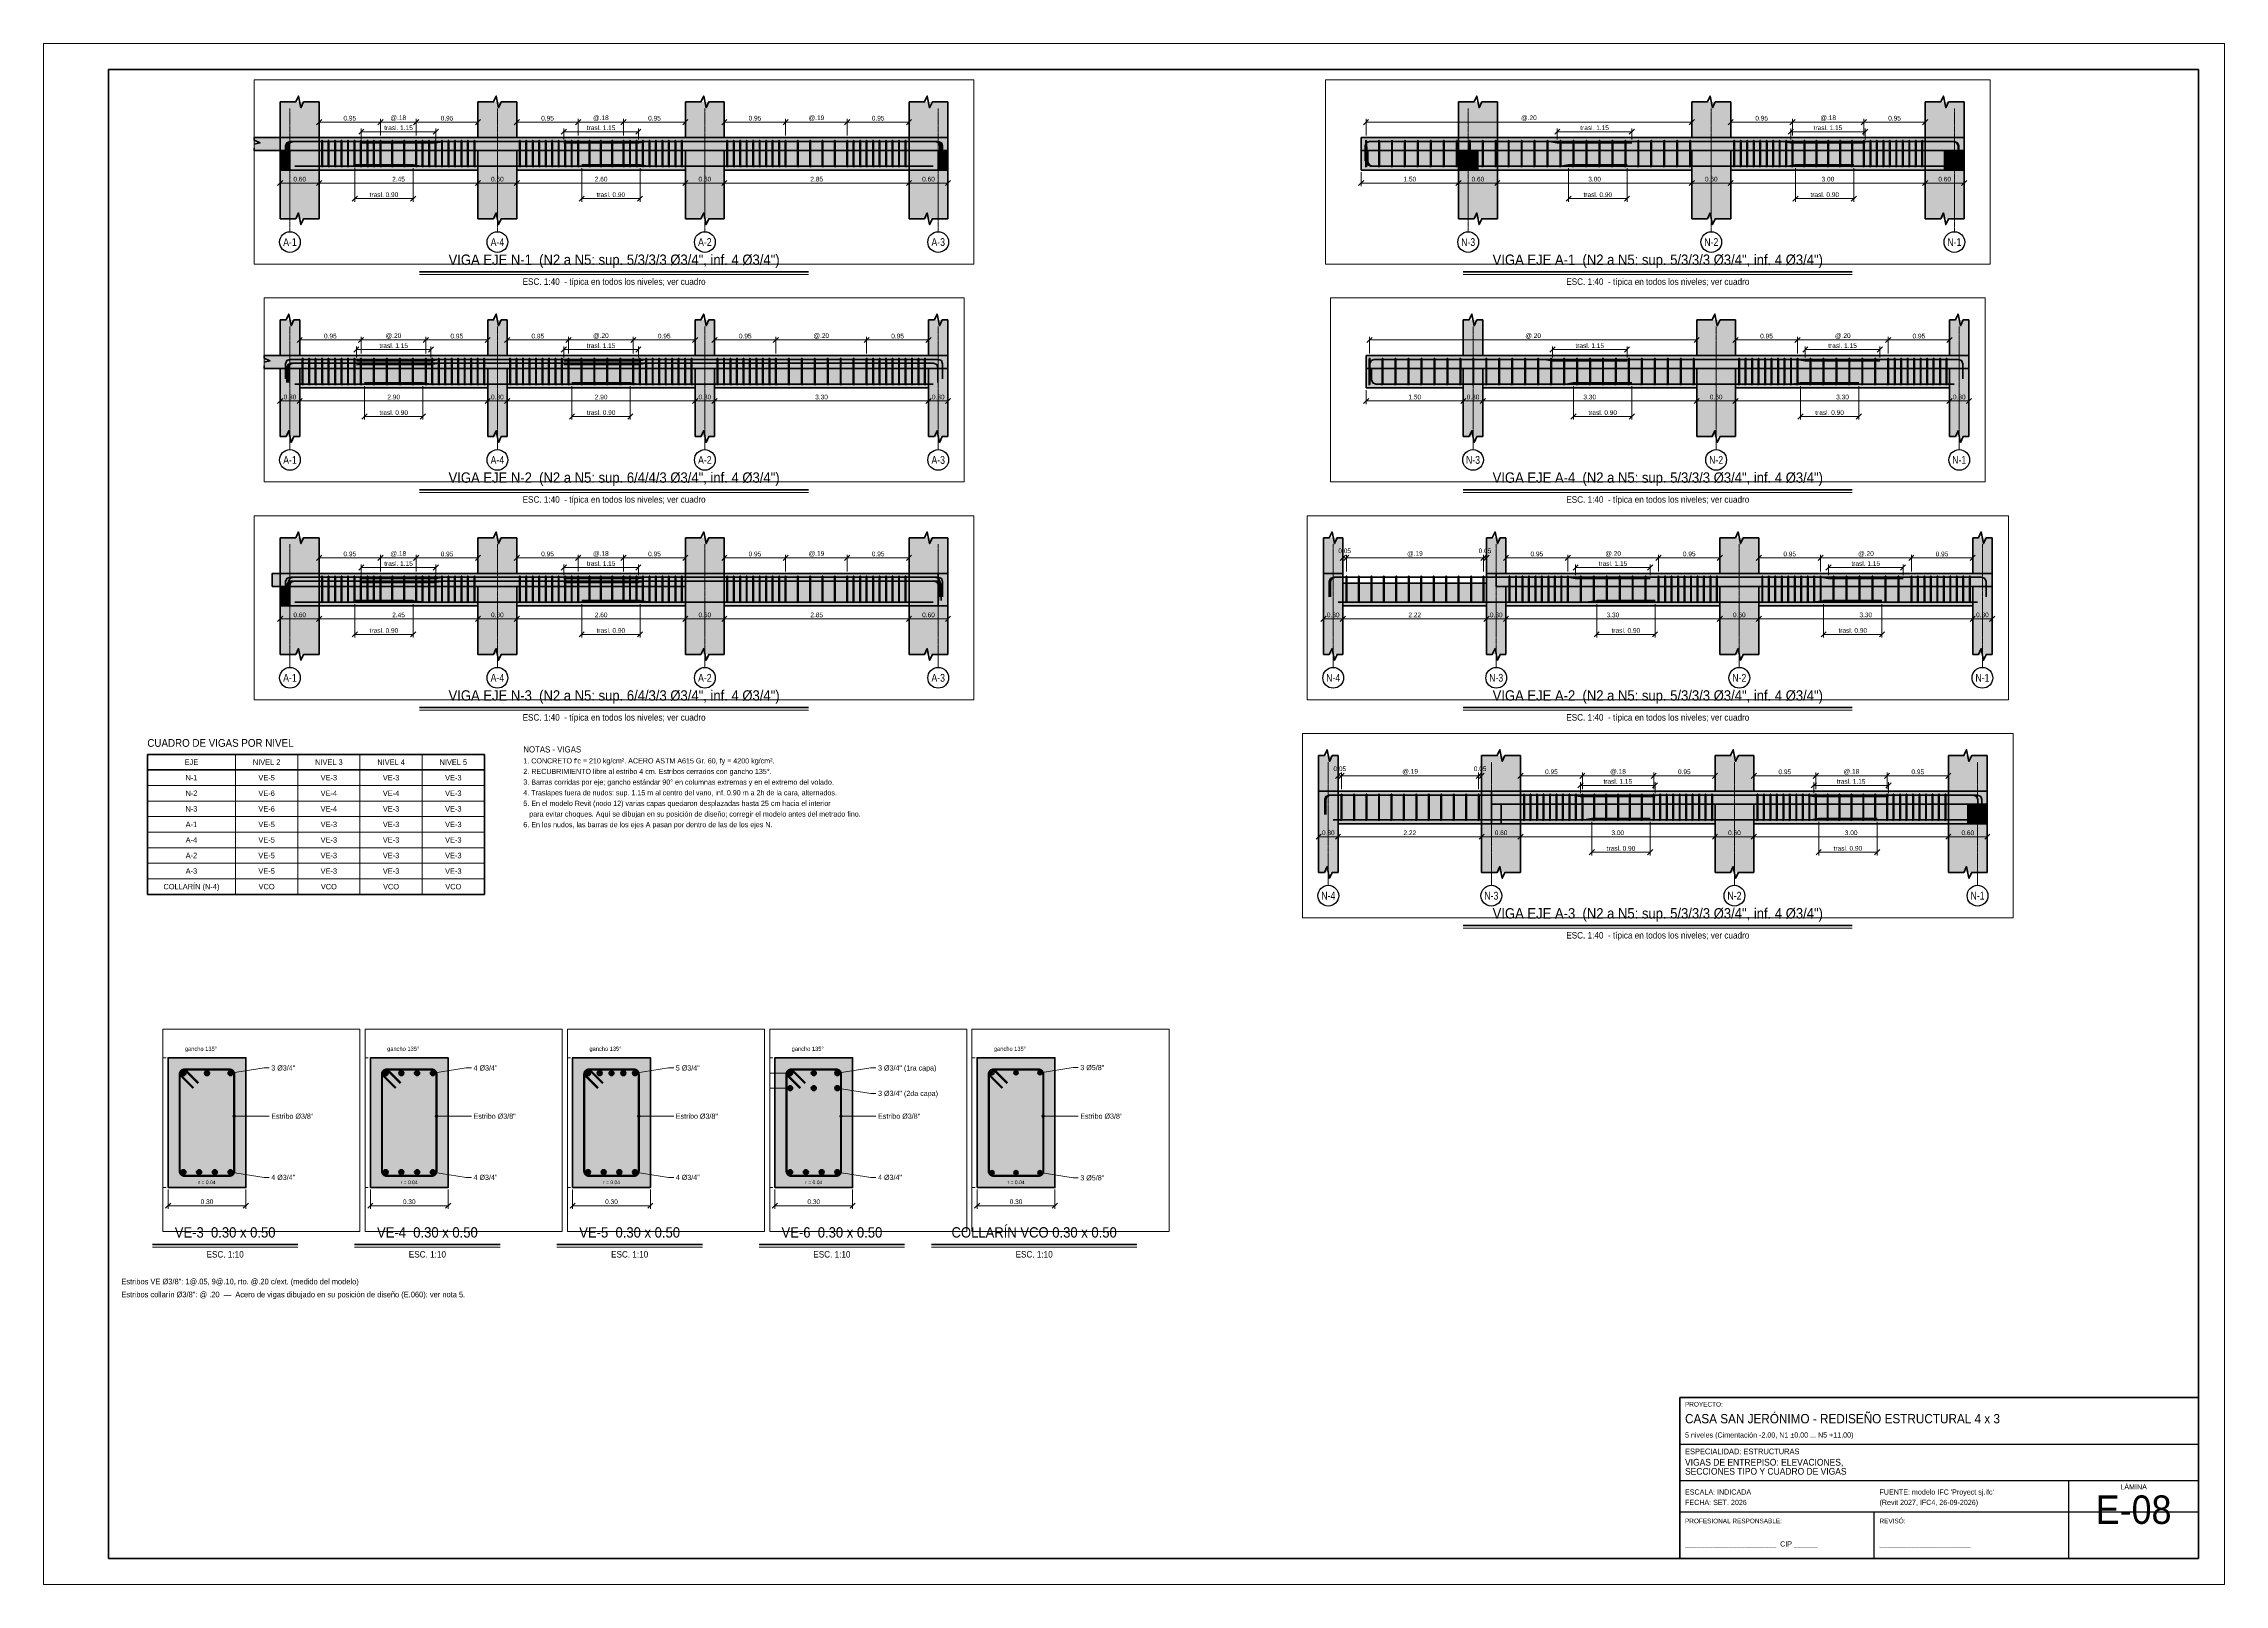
# Paper-space layout 'E-08' of a CAD drawing. Header units: metres, sheet in millimetres. Extents: x 0 to 841, y 0 to 594.
# The model-space entities are those that its viewports show. They can reach past a viewport. Long polylines and large blocks are cut down to what shows.
import ezdxf
from ezdxf.enums import TextEntityAlignment as Align

# ---------------------------------------------------------------- set-up
doc = ezdxf.new("R2010")
doc.units = ezdxf.units.M
doc.linetypes.add('EJE40', pattern=[0.7, 0.48, -0.08, 0.06, -0.08])
for name, color, linetype, lineweight in [('E-ACERO', 1, 'Continuous', 35), ('E-ACERO-TXT', 7, 'Continuous', 18), ('E-CORTE', 7, 'Continuous', 50), ('E-CORTE-ACH', 254, 'Continuous', 0), ('E-COTA', 7, 'Continuous', 13), ('E-EJES', 1, 'Continuous', 18), ('E-EJES-ID', 7, 'Continuous', 25), ('E-HOJA', 7, 'Continuous', 0), ('E-MARCO', 7, 'Continuous', 50), ('E-TABLA', 7, 'Continuous', 18), ('E-TEXTO', 7, 'Continuous', 18), ('E-TITULO', 7, 'Continuous', 35)]:
    doc.layers.add(name, color=color, linetype=linetype, lineweight=lineweight)
doc.layers.add('E-VPORT', color=7, linetype='Continuous', lineweight=13, plot=False)
doc.styles.add('ARIAL', font='arial.ttf')
doc.dimstyles.new('COTA10', dxfattribs={"dimtxt": 0.018, "dimasz": 0.012, "dimexe": 0.012, "dimexo": 0.008, "dimgap": 0.006, "dimtad": 1, "dimzin": 0, "dimdsep": 46, "dimtxsty": 'ARIAL', "dimtsz": 0.01, "dimcen": 2.5, "dimclrd": 7, "dimclre": 7, "dimclrt": 7, "dimazin": 3, "dimtfac": 1, "dimtmove": 2, "dimatfit": 3, "dimlwd": 13, "dimlwe": 13})
doc.dimstyles.new('COTA40', dxfattribs={"dimtxt": 0.072, "dimasz": 0.048, "dimexe": 0.048, "dimexo": 0.032, "dimgap": 0.024, "dimtad": 1, "dimzin": 0, "dimdsep": 46, "dimtxsty": 'ARIAL', "dimtsz": 0.04, "dimcen": 2.5, "dimclrd": 7, "dimclre": 7, "dimclrt": 7, "dimazin": 3, "dimtfac": 1, "dimtmove": 2, "dimatfit": 3, "dimlwd": 13, "dimlwe": 13})

msp = doc.modelspace()

# ---------------------------------------------------------------- hatches: boundary and pattern name
at = {"layer": 'E-ACERO'}
h = msp.add_hatch(color=256, dxfattribs=at)
edge = h.paths.add_edge_path()
edge.add_arc((400.0591, 0.441), 0.00953, 0, 360)
h = msp.add_hatch(color=256, dxfattribs=at)
edge = h.paths.add_edge_path()
edge.add_arc((400.15, 0.441), 0.00953, 0, 360)
h = msp.add_hatch(color=256, dxfattribs=at)
edge = h.paths.add_edge_path()
edge.add_arc((400.2409, 0.441), 0.00953, 0, 360)
h = msp.add_hatch(color=256, dxfattribs=at)
edge = h.paths.add_edge_path()
edge.add_arc((403.0591, 0.441), 0.00953, 0, 360)
h = msp.add_hatch(color=256, dxfattribs=at)
edge = h.paths.add_edge_path()
edge.add_arc((403.1197, 0.441), 0.00953, 0, 360)
h = msp.add_hatch(color=256, dxfattribs=at)
edge = h.paths.add_edge_path()
edge.add_arc((403.1803, 0.441), 0.00953, 0, 360)
h = msp.add_hatch(color=256, dxfattribs=at)
edge = h.paths.add_edge_path()
edge.add_arc((403.2409, 0.441), 0.00953, 0, 360)
h = msp.add_hatch(color=256, dxfattribs=at)
edge = h.paths.add_edge_path()
edge.add_arc((406.0591, 0.441), 0.00953, 0, 360)
h = msp.add_hatch(color=256, dxfattribs=at)
edge = h.paths.add_edge_path()
edge.add_arc((406.1045, 0.441), 0.00953, 0, 360)
h = msp.add_hatch(color=256, dxfattribs=at)
edge = h.paths.add_edge_path()
edge.add_arc((406.15, 0.441), 0.00953, 0, 360)
h = msp.add_hatch(color=256, dxfattribs=at)
edge = h.paths.add_edge_path()
edge.add_arc((406.1955, 0.441), 0.00953, 0, 360)
h = msp.add_hatch(color=256, dxfattribs=at)
edge = h.paths.add_edge_path()
edge.add_arc((406.2409, 0.441), 0.00953, 0, 360)
h = msp.add_hatch(color=256, dxfattribs=at)
edge = h.paths.add_edge_path()
edge.add_arc((409.0591, 0.441), 0.00953, 0, 360)
h = msp.add_hatch(color=256, dxfattribs=at)
edge = h.paths.add_edge_path()
edge.add_arc((409.15, 0.441), 0.00953, 0, 360)
h = msp.add_hatch(color=256, dxfattribs=at)
edge = h.paths.add_edge_path()
edge.add_arc((409.2409, 0.441), 0.00953, 0, 360)
h = msp.add_hatch(color=256, dxfattribs=at)
edge = h.paths.add_edge_path()
edge.add_arc((430.0575, 0.4425), 0.00794, 0, 360)
h = msp.add_hatch(color=256, dxfattribs=at)
edge = h.paths.add_edge_path()
edge.add_arc((430.15, 0.4425), 0.00794, 0, 360)
h = msp.add_hatch(color=256, dxfattribs=at)
edge = h.paths.add_edge_path()
edge.add_arc((430.2425, 0.4425), 0.00794, 0, 360)
h = msp.add_hatch(color=256, dxfattribs=at)
edge = h.paths.add_edge_path()
edge.add_arc((409.0591, 0.383), 0.00953, 0, 360)
h = msp.add_hatch(color=256, dxfattribs=at)
edge = h.paths.add_edge_path()
edge.add_arc((409.15, 0.383), 0.00953, 0, 360)
h = msp.add_hatch(color=256, dxfattribs=at)
edge = h.paths.add_edge_path()
edge.add_arc((409.2409, 0.383), 0.00953, 0, 360)
h = msp.add_hatch(color=256, dxfattribs=at)
edge = h.paths.add_edge_path()
edge.add_arc((400.0591, 0.059), 0.00953, 0, 360)
h = msp.add_hatch(color=256, dxfattribs=at)
edge = h.paths.add_edge_path()
edge.add_arc((400.1197, 0.059), 0.00953, 0, 360)
h = msp.add_hatch(color=256, dxfattribs=at)
edge = h.paths.add_edge_path()
edge.add_arc((400.1803, 0.059), 0.00953, 0, 360)
h = msp.add_hatch(color=256, dxfattribs=at)
edge = h.paths.add_edge_path()
edge.add_arc((400.2409, 0.059), 0.00953, 0, 360)
h = msp.add_hatch(color=256, dxfattribs=at)
edge = h.paths.add_edge_path()
edge.add_arc((403.0591, 0.059), 0.00953, 0, 360)
h = msp.add_hatch(color=256, dxfattribs=at)
edge = h.paths.add_edge_path()
edge.add_arc((403.1197, 0.059), 0.00953, 0, 360)
h = msp.add_hatch(color=256, dxfattribs=at)
edge = h.paths.add_edge_path()
edge.add_arc((403.1803, 0.059), 0.00953, 0, 360)
h = msp.add_hatch(color=256, dxfattribs=at)
edge = h.paths.add_edge_path()
edge.add_arc((403.2409, 0.059), 0.00953, 0, 360)
h = msp.add_hatch(color=256, dxfattribs=at)
edge = h.paths.add_edge_path()
edge.add_arc((406.0591, 0.059), 0.00953, 0, 360)
h = msp.add_hatch(color=256, dxfattribs=at)
edge = h.paths.add_edge_path()
edge.add_arc((406.1197, 0.059), 0.00953, 0, 360)
h = msp.add_hatch(color=256, dxfattribs=at)
edge = h.paths.add_edge_path()
edge.add_arc((406.1803, 0.059), 0.00953, 0, 360)
h = msp.add_hatch(color=256, dxfattribs=at)
edge = h.paths.add_edge_path()
edge.add_arc((406.2409, 0.059), 0.00953, 0, 360)
h = msp.add_hatch(color=256, dxfattribs=at)
edge = h.paths.add_edge_path()
edge.add_arc((409.0591, 0.059), 0.00953, 0, 360)
h = msp.add_hatch(color=256, dxfattribs=at)
edge = h.paths.add_edge_path()
edge.add_arc((409.1197, 0.059), 0.00953, 0, 360)
h = msp.add_hatch(color=256, dxfattribs=at)
edge = h.paths.add_edge_path()
edge.add_arc((409.1803, 0.059), 0.00953, 0, 360)
h = msp.add_hatch(color=256, dxfattribs=at)
edge = h.paths.add_edge_path()
edge.add_arc((409.2409, 0.059), 0.00953, 0, 360)
h = msp.add_hatch(color=256, dxfattribs=at)
edge = h.paths.add_edge_path()
edge.add_arc((430.0575, 0.0575), 0.00794, 0, 360)
h = msp.add_hatch(color=256, dxfattribs=at)
edge = h.paths.add_edge_path()
edge.add_arc((430.15, 0.0575), 0.00794, 0, 360)
h = msp.add_hatch(color=256, dxfattribs=at)
edge = h.paths.add_edge_path()
edge.add_arc((430.2425, 0.0575), 0.00794, 0, 360)
at = {"layer": 'E-ACERO-TXT'}
h = msp.add_hatch(color=256, dxfattribs=at)
edge = h.paths.add_edge_path()
edge.add_arc((400.2409, 0.441), 0.005, 0, 360)
h = msp.add_hatch(color=256, dxfattribs=at)
edge = h.paths.add_edge_path()
edge.add_arc((403.2409, 0.441), 0.005, 0, 360)
h = msp.add_hatch(color=256, dxfattribs=at)
edge = h.paths.add_edge_path()
edge.add_arc((406.2409, 0.441), 0.005, 0, 360)
h = msp.add_hatch(color=256, dxfattribs=at)
edge = h.paths.add_edge_path()
edge.add_arc((409.2409, 0.441), 0.005, 0, 360)
h = msp.add_hatch(color=256, dxfattribs=at)
edge = h.paths.add_edge_path()
edge.add_arc((430.2425, 0.4425), 0.005, 0, 360)
h = msp.add_hatch(color=256, dxfattribs=at)
edge = h.paths.add_edge_path()
edge.add_arc((409.2409, 0.383), 0.005, 0, 360)
h = msp.add_hatch(color=256, dxfattribs=at)
edge = h.paths.add_edge_path()
edge.add_arc((400.2552, 0.275), 0.005, 0, 360)
h = msp.add_hatch(color=256, dxfattribs=at)
edge = h.paths.add_edge_path()
edge.add_arc((403.2552, 0.275), 0.005, 0, 360)
h = msp.add_hatch(color=256, dxfattribs=at)
edge = h.paths.add_edge_path()
edge.add_arc((406.2552, 0.275), 0.005, 0, 360)
h = msp.add_hatch(color=256, dxfattribs=at)
edge = h.paths.add_edge_path()
edge.add_arc((409.2552, 0.275), 0.005, 0, 360)
h = msp.add_hatch(color=256, dxfattribs=at)
edge = h.paths.add_edge_path()
edge.add_arc((430.2552, 0.275), 0.005, 0, 360)
h = msp.add_hatch(color=256, dxfattribs=at)
edge = h.paths.add_edge_path()
edge.add_arc((400.2409, 0.059), 0.005, 0, 360)
h = msp.add_hatch(color=256, dxfattribs=at)
edge = h.paths.add_edge_path()
edge.add_arc((403.2409, 0.059), 0.005, 0, 360)
h = msp.add_hatch(color=256, dxfattribs=at)
edge = h.paths.add_edge_path()
edge.add_arc((406.2409, 0.059), 0.005, 0, 360)
h = msp.add_hatch(color=256, dxfattribs=at)
edge = h.paths.add_edge_path()
edge.add_arc((409.2409, 0.059), 0.005, 0, 360)
h = msp.add_hatch(color=256, dxfattribs=at)
edge = h.paths.add_edge_path()
edge.add_arc((430.2425, 0.0575), 0.005, 0, 360)
at = {"layer": 'E-CORTE-ACH'}
for points in [[(100.45, 3.2), (100.3, 3.2), (100, 3.2), (99.85, 3.2), (99.85, 3.75), (100.45, 3.75)], [(103.5, 3.2), (103.2, 3.2), (102.9, 3.2), (102.9, 3.75), (103.5, 3.75)], [(106.7, 3.2), (106.4, 3.2), (106.1, 3.2), (106.1, 3.75), (106.7, 3.75)], [(109.55, 3.75), (110.15, 3.75), (110.15, 3.2), (110, 3.2), (109.7, 3.2), (109.55, 3.2)], [(119.85, 3.75), (120.15, 3.75), (120.15, 3.2), (120, 3.2), (119.85, 3.2)], [(123.05, 3.75), (123.35, 3.75), (123.35, 3.2), (123.2, 3.2), (123.05, 3.2)], [(126.25, 3.75), (126.55, 3.75), (126.55, 3.2), (126.4, 3.2), (126.25, 3.2)], [(129.85, 3.75), (130.15, 3.75), (130.15, 3.2), (130, 3.2), (129.85, 3.2)], [(140.45, 3.2), (140.3, 3.2), (140, 3.2), (139.85, 3.2), (139.85, 3.75), (140.45, 3.75)], [(143.5, 3.2), (143.2, 3.2), (142.9, 3.2), (142.9, 3.75), (143.5, 3.75)], [(146.7, 3.2), (146.4, 3.2), (146.1, 3.2), (146.1, 3.75), (146.7, 3.75)], [(149.55, 3.75), (150.15, 3.75), (150.15, 3.2), (150, 3.2), (149.7, 3.2), (149.55, 3.2)], [(162.965, 3.2), (162.815, 3.2), (162.515, 3.2), (162.365, 3.2), (162.365, 3.75), (162.965, 3.75)], [(166.565, 3.2), (166.265, 3.2), (165.965, 3.2), (165.965, 3.75), (166.565, 3.75)], [(169.565, 3.75), (170.165, 3.75), (170.165, 3.2), (170.015, 3.2), (169.715, 3.2), (169.565, 3.2)], [(182.665, 3.2), (182.515, 3.2), (182.365, 3.2), (182.365, 3.75), (182.665, 3.75)], [(186.565, 3.2), (186.265, 3.2), (185.965, 3.2), (185.965, 3.75), (186.565, 3.75)], [(190.165, 3.2), (190.015, 3.2), (189.865, 3.2), (189.865, 3.75), (190.165, 3.75)], [(200.15, 3.2), (200, 3.2), (199.85, 3.2), (199.85, 3.75), (200.15, 3.75)], [(202.665, 3.2), (202.515, 3.2), (202.365, 3.2), (202.365, 3.75), (202.665, 3.75)], [(206.565, 3.2), (206.265, 3.2), (205.965, 3.2), (205.965, 3.75), (206.565, 3.75)], [(210.165, 3.2), (210.015, 3.2), (209.865, 3.2), (209.865, 3.75), (210.165, 3.75)], [(220.15, 3.2), (220.075, 3.2), (219.85, 3.2), (219.85, 3.75), (220.15, 3.75)], [(222.965, 3.2), (222.815, 3.2), (222.515, 3.2), (222.365, 3.2), (222.365, 3.75), (222.965, 3.75)], [(226.565, 3.2), (226.265, 3.2), (225.965, 3.2), (225.965, 3.75), (226.565, 3.75)], [(229.565, 3.75), (230.165, 3.75), (230.165, 3.2), (230.015, 3.2), (229.715, 3.2), (229.565, 3.2)], [(110.15, 3.0039), (110.15, 3), (110.0706, 3), (99.45, 3), (99.45, 3.2), (110.0706, 3.2), (110.15, 3.2)], [(99.85, 2.4), (99.85, 3.2), (100, 3.2), (100.3, 3.2), (100.45, 3.2), (100.45, 1.95), (99.85, 1.95)], [(109.55, 3.2), (109.7, 3.2), (110, 3.2), (110.15, 3.2), (110.15, 1.95), (109.55, 1.95)], [(130.15, 3.102), (130.15, 3), (128.0853, 3), (122.6931, 3), (119.6, 3), (119.6, 3.2), (122.6931, 3.2), (128.0853, 3.2), (130.15, 3.2)], [(146.1, 3), (139.7258, 3), (139.7258, 3.0355), (139.7258, 3.2), (146.1, 3.2)], [(139.85, 3.2), (140, 3.2), (140.3, 3.2), (140.45, 3.2), (140.45, 1.95), (139.85, 1.95)], [(146.7, 3.2), (146.7, 3.2), (146.7, 3), (146.7, 2.7), (146.7, 1.95), (146.1, 1.95), (146.1, 2.7), (146.1, 3), (146.1, 3.2)], [(146.7, 2.7), (146.7, 3), (146.7, 3.2), (150, 3.2), (150, 3.2), (150, 3), (150, 2.7), (148.35, 2.7)], [(149.55, 3.2), (149.7, 3.2), (150, 3.2), (150.15, 3.2), (150.15, 2.4), (150.15, 1.95), (149.55, 1.95)], [(150.15, 3.2), (150.15, 3), (150.15, 2.7), (150, 2.7), (150, 3), (150, 3.2)], [(160.865, 3.2), (160.9046, 3.2), (169.2293, 3.2), (170.165, 3.2), (170.165, 3.0155), (170.165, 3), (169.2293, 3), (160.9046, 3), (160.865, 3), (160.865, 3.1952)], [(162.365, 2.4), (162.365, 3.2), (162.515, 3.2), (162.815, 3.2), (162.965, 3.2), (162.965, 1.95), (162.365, 1.95)], [(169.565, 3.2), (169.715, 3.2), (170.015, 3.2), (170.165, 3.2), (170.165, 1.95), (169.565, 1.95)], [(180.865, 3.2), (181.7494, 3.2), (185.707, 3.2), (190.165, 3.2), (190.165, 3.0736), (190.165, 3), (185.707, 3), (181.7494, 3), (180.865, 3), (180.865, 3.0928)], [(199.85, 3.2), (200.1242, 3.2), (200.15, 3.2), (200.15, 1.95), (199.85, 1.95)], [(202.365, 2.7), (202.365, 2.85), (202.365, 3), (202.365, 3.025), (202.365, 3.05), (202.365, 3.125), (202.365, 3.2), (202.44, 3.2), (202.515, 3.2), (202.515, 3.1), (202.515, 3), (202.59, 3), (202.665, 3), (202.665, 2.85), (202.665, 2.7), (202.665, 1.95), (202.365, 1.95)], [(202.515, 3.2), (203.0816, 3.2), (210.165, 3.2), (210.165, 3.1318), (210.165, 3), (203.0816, 3), (202.515, 3), (202.515, 3.1852)], [(220.15, 1.95), (219.85, 1.95), (219.85, 3.2), (220.075, 3.2), (220.15, 3.2), (220.15, 2.4)], [(222.365, 3.2), (222.515, 3.2), (222.515, 3), (222.515, 2.7), (222.365, 2.7), (220.15, 2.7), (220.15, 2.95), (220.15, 3.2)], [(222.365, 3.2), (222.515, 3.2), (222.815, 3.2), (222.965, 3.2), (222.965, 1.95), (222.365, 1.95)], [(222.365, 3.2), (222.515, 3.2), (222.515, 3), (222.665, 3), (222.665, 2.7), (222.365, 2.7)], [(222.515, 3.2), (229.8816, 3.2), (230.165, 3.2), (230.165, 3.1973), (230.165, 3), (229.8816, 3), (222.515, 3), (222.515, 3.0074)], [(229.565, 3.2), (229.715, 3.2), (230.015, 3.2), (230.165, 3.2), (230.165, 2.4), (230.165, 1.95), (229.565, 1.95)], [(201.2575, 2.7), (200.15, 2.7), (200.15, 2.875), (200.15, 3.05), (201.2575, 3.05), (202.365, 3.05), (202.365, 2.875), (202.365, 2.7)], [(99.85, 3), (100, 3), (100, 2.7), (99.85, 2.7)], [(100, 2.7), (100, 2.85), (100, 3), (101.45, 3), (102.9, 3), (102.9, 2.85), (102.9, 2.7), (101.45, 2.7)], [(103.2, 3), (103.5, 3), (103.5, 2.85), (103.5, 2.7), (103.5, 1.95), (102.9, 1.95), (102.9, 2.7), (102.9, 2.85), (102.9, 3)], [(103.5, 2.7), (103.5, 2.85), (103.5, 3), (104.8, 3), (106.1, 3), (106.1, 2.85), (106.1, 2.7), (104.8, 2.7)], [(106.4, 3), (106.7, 3), (106.7, 2.85), (106.7, 2.7), (106.7, 1.95), (106.1, 1.95), (106.1, 2.7), (106.1, 2.85), (106.1, 3)], [(106.7, 2.7), (106.7, 2.85), (106.7, 3), (108.35, 3), (110, 3), (110, 2.85), (110, 2.7), (108.35, 2.7)], [(110, 2.7), (110, 3), (110.15, 3), (110.15, 2.7)], [(119.85, 2.7), (119.85, 2.85), (119.85, 3), (120, 3), (120.15, 3), (120.15, 2.85), (120.15, 2.7), (120.15, 1.95), (119.85, 1.95)], [(120.15, 2.7), (120.15, 2.85), (120.15, 3), (121.6, 3), (123.05, 3), (123.05, 2.85), (123.05, 2.7), (121.6, 2.7)], [(123.05, 2.7), (123.05, 2.85), (123.05, 3), (123.2, 3), (123.35, 3), (123.35, 2.85), (123.35, 2.7), (123.35, 1.95), (123.05, 1.95)], [(123.35, 2.7), (123.35, 2.85), (123.35, 3), (124.8, 3), (126.25, 3), (126.25, 2.85), (126.25, 2.7), (124.8, 2.7)], [(126.25, 2.7), (126.25, 2.85), (126.25, 3), (126.4, 3), (126.55, 3), (126.55, 2.85), (126.55, 2.7), (126.55, 1.95), (126.25, 1.95)], [(126.55, 2.7), (126.55, 2.85), (126.55, 3), (128.2, 3), (129.85, 3), (129.85, 2.85), (129.85, 2.7), (128.2, 2.7)], [(129.85, 2.7), (129.85, 2.85), (129.85, 3), (130, 3), (130.15, 3), (130.15, 2.85), (130.15, 2.7), (130.15, 1.95), (129.85, 1.95)], [(139.85, 2.9029), (139.85, 3), (139.9938, 3), (140, 3), (140, 2.85), (140, 2.7), (139.9938, 2.7), (139.85, 2.7)], [(140, 2.7), (140, 2.85), (140, 3), (141.45, 3), (142.9, 3), (142.9, 2.85), (142.9, 2.7), (141.45, 2.7)], [(143.2, 3), (143.5, 3), (143.5, 2.85), (143.5, 2.7), (143.5, 1.95), (142.9, 1.95), (142.9, 2.7), (142.9, 2.85), (142.9, 3)], [(143.5, 2.7), (143.5, 2.85), (143.5, 3), (144.8, 3), (146.1, 3), (146.1, 2.85), (146.1, 2.7), (144.8, 2.7)], [(162.665, 3), (165.965, 3), (165.965, 2.85), (165.965, 2.7), (162.665, 2.7), (162.365, 2.7), (160.865, 2.7), (160.865, 2.85), (160.865, 3), (162.365, 3)], [(162.365, 3), (162.665, 3), (162.665, 2.7), (162.365, 2.7)], [(166.265, 3), (166.565, 3), (166.565, 2.85), (166.565, 2.7), (166.565, 1.95), (165.965, 1.95), (165.965, 2.7), (165.965, 2.85), (165.965, 3)], [(166.565, 2.85), (166.565, 3), (169.865, 3), (170.015, 3), (170.015, 2.7), (169.865, 2.7), (166.565, 2.7)], [(170.165, 3), (170.165, 2.7), (169.865, 2.7), (169.865, 3)], [(180.865, 2.7), (180.865, 2.85), (180.865, 3), (181.615, 3), (182.365, 3), (182.365, 2.85), (182.365, 2.7), (181.615, 2.7)], [(182.365, 2.7), (182.365, 2.85), (182.365, 3), (182.515, 3), (182.665, 3), (182.665, 2.85), (182.665, 2.7), (182.665, 1.95), (182.365, 1.95)], [(182.665, 2.7), (182.665, 2.85), (182.665, 3), (184.315, 3), (185.965, 3), (185.965, 2.85), (185.965, 2.7), (184.315, 2.7)], [(186.265, 3), (186.565, 3), (186.565, 2.85), (186.565, 2.7), (186.565, 1.95), (185.965, 1.95), (185.965, 2.7), (185.965, 2.85), (185.965, 3)], [(188.215, 2.7), (186.565, 2.7), (186.565, 2.85), (186.565, 3), (188.215, 3), (189.865, 3), (189.865, 2.85), (189.865, 2.7)], [(189.865, 2.7), (189.865, 2.85), (189.865, 3), (190.015, 3), (190.165, 3), (190.165, 2.85), (190.165, 2.7), (190.165, 1.95), (189.865, 1.95)], [(204.315, 2.7), (202.665, 2.7), (202.665, 2.85), (202.665, 3), (204.315, 3), (205.965, 3), (205.965, 2.85), (205.965, 2.7)], [(206.265, 3), (206.565, 3), (206.565, 2.85), (206.565, 2.7), (206.565, 1.95), (205.965, 1.95), (205.965, 2.7), (205.965, 2.85), (205.965, 3)], [(208.215, 2.7), (206.565, 2.7), (206.565, 2.85), (206.565, 3), (208.215, 3), (209.865, 3), (209.865, 2.85), (209.865, 2.7)], [(209.865, 2.7), (209.865, 2.85), (209.865, 3), (210.015, 3), (210.165, 3), (210.165, 2.85), (210.165, 2.7), (210.165, 1.95), (209.865, 1.95)], [(222.665, 3), (225.965, 3), (225.965, 2.85), (225.965, 2.7), (222.665, 2.7), (222.515, 2.7), (222.515, 3)], [(226.265, 3), (226.565, 3), (226.565, 2.85), (226.565, 2.7), (226.565, 1.95), (225.965, 1.95), (225.965, 2.7), (225.965, 2.85), (225.965, 3)], [(226.565, 2.85), (226.565, 3), (229.865, 3), (230.015, 3), (230.015, 2.7), (229.865, 2.7), (226.565, 2.7)], [(230.165, 3), (230.165, 2.7), (229.865, 2.7), (229.865, 3)], [(400, 0), (400.3, 0), (400.3, 0.5), (400, 0.5)], [(403, 0), (403.3, 0), (403.3, 0.5), (403, 0.5)], [(406, 0), (406.3, 0), (406.3, 0.5), (406, 0.5)], [(409, 0), (409.3, 0), (409.3, 0.5), (409, 0.5)], [(430, 0), (430.3, 0), (430.3, 0.5), (430, 0.5)]]:
    msp.add_hatch(color=256, dxfattribs=at).paths.add_polyline_path(points)

# ---------------------------------------------------------------- linework, layer by layer
at = {"layer": 'E-ACERO'}
for points in [[(99.9321, 2.8409), (99.9321, 3.0743), (99.9516, 3.1214), (99.9988, 3.1409), (102.25, 3.1409)], [(99.9321, 2.8409), (99.9321, 3.0743), (99.9516, 3.1214), (99.9988, 3.1409), (105.375, 3.1409)], [(99.9481, 2.8409), (99.9481, 3.0743), (99.9676, 3.1214), (100.0148, 3.1409), (102.25, 3.1409)], [(99.9641, 2.8409), (99.9641, 3.0743), (99.9836, 3.1214), (100.0308, 3.1409), (102.25, 3.1409)], [(99.9761, 2.8409), (99.9761, 3.0743), (99.9956, 3.1214), (100.0428, 3.1409), (105.375, 3.1409)], [(100.5, 2.8393), (100.5, 3.1314), (100.4997, 3.1483), (100.4989, 3.1552), (100.4916, 3.1552), (100.4908, 3.1483), (100.4905, 3.1314), (100.4905, 2.8104)], [(100.6, 2.8393), (100.6, 3.1314), (100.5997, 3.1483), (100.5989, 3.1552), (100.5916, 3.1552), (100.5908, 3.1483), (100.5905, 3.1314), (100.5905, 2.8104)], [(100.7, 2.8393), (100.7, 3.1314), (100.6997, 3.1483), (100.6989, 3.1552), (100.6916, 3.1552), (100.6908, 3.1483), (100.6905, 3.1314), (100.6905, 2.8104)], [(100.8, 2.8393), (100.8, 3.1314), (100.7997, 3.1483), (100.7989, 3.1552), (100.7916, 3.1552), (100.7908, 3.1483), (100.7905, 3.1314), (100.7905, 2.8104)], [(100.9, 2.8393), (100.9, 3.1314), (100.8997, 3.1483), (100.8989, 3.1552), (100.8916, 3.1552), (100.8908, 3.1483), (100.8905, 3.1314), (100.8905, 2.8104)], [(101, 2.8393), (101, 3.1314), (100.9997, 3.1483), (100.9989, 3.1552), (100.9916, 3.1552), (100.9908, 3.1483), (100.9905, 3.1314), (100.9905, 2.8104)], [(101.1, 2.8393), (101.1, 3.1314), (101.0997, 3.1483), (101.0989, 3.1552), (101.0916, 3.1552), (101.0908, 3.1483), (101.0905, 3.1314), (101.0905, 2.8104)], [(101.1, 3.1199), (102.2445, 3.1199), (102.25, 3.1201), (102.2554, 3.1208), (102.3709, 3.14), (102.3763, 3.1407), (102.3818, 3.1409), (110.0012, 3.1409), (110.0484, 3.1214), (110.0679, 3.0743), (110.0679, 2.8409)], [(101.1, 3.1199), (102.2445, 3.1199), (102.25, 3.1201), (102.2554, 3.1208), (102.3709, 3.14), (102.3763, 3.1407), (102.3818, 3.1409), (109.9692, 3.1409), (110.0164, 3.1214), (110.0359, 3.0743), (110.0359, 2.8409)], [(101.1, 3.1199), (102.2445, 3.1199), (102.25, 3.1201), (102.2554, 3.1208), (102.3709, 3.14), (102.3763, 3.1407), (102.3818, 3.1409), (109.9852, 3.1409), (110.0324, 3.1214), (110.0519, 3.0743), (110.0519, 2.8409)], [(101.2, 2.8393), (101.2, 3.1314), (101.1997, 3.1483), (101.1989, 3.1552), (101.1916, 3.1552), (101.1908, 3.1483), (101.1905, 3.1314), (101.1905, 2.8104)], [(101.3, 2.8393), (101.3, 3.1314), (101.2997, 3.1483), (101.2989, 3.1552), (101.2916, 3.1552), (101.2908, 3.1483), (101.2905, 3.1314), (101.2905, 2.8104)], [(101.4, 2.8393), (101.4, 3.1314), (101.3997, 3.1483), (101.3989, 3.1552), (101.3916, 3.1552), (101.3908, 3.1483), (101.3905, 3.1314), (101.3905, 2.8104)], [(101.5833, 2.8393), (101.5833, 3.1314), (101.583, 3.1483), (101.5823, 3.1552), (101.5749, 3.1552), (101.5741, 3.1483), (101.5738, 3.1314), (101.5738, 2.8104)], [(101.7667, 2.8393), (101.7667, 3.1314), (101.7664, 3.1483), (101.7656, 3.1552), (101.7582, 3.1552), (101.7575, 3.1483), (101.7571, 3.1314), (101.7571, 2.8104)], [(101.95, 2.8393), (101.95, 3.1314), (101.9497, 3.1483), (101.9489, 3.1552), (101.9416, 3.1552), (101.9408, 3.1483), (101.9405, 3.1314), (101.9405, 2.8104)], [(102.05, 2.8393), (102.05, 3.1314), (102.0497, 3.1483), (102.0489, 3.1552), (102.0416, 3.1552), (102.0408, 3.1483), (102.0405, 3.1314), (102.0405, 2.8104)], [(102.15, 2.8393), (102.15, 3.1314), (102.1497, 3.1483), (102.1489, 3.1552), (102.1416, 3.1552), (102.1408, 3.1483), (102.1405, 3.1314), (102.1405, 2.8104)], [(102.25, 2.8393), (102.25, 3.1314), (102.2497, 3.1483), (102.2489, 3.1552), (102.2416, 3.1552), (102.2408, 3.1483), (102.2405, 3.1314), (102.2405, 2.8104)], [(102.35, 2.8393), (102.35, 3.1314), (102.3497, 3.1483), (102.3489, 3.1552), (102.3416, 3.1552), (102.3408, 3.1483), (102.3405, 3.1314), (102.3405, 2.8104)], [(102.45, 2.8393), (102.45, 3.1314), (102.4497, 3.1483), (102.4489, 3.1552), (102.4416, 3.1552), (102.4408, 3.1483), (102.4405, 3.1314), (102.4405, 2.8104)], [(102.55, 2.8393), (102.55, 3.1314), (102.5497, 3.1483), (102.5489, 3.1552), (102.5416, 3.1552), (102.5408, 3.1483), (102.5405, 3.1314), (102.5405, 2.8104)], [(102.65, 2.8393), (102.65, 3.1314), (102.6497, 3.1483), (102.6489, 3.1552), (102.6416, 3.1552), (102.6408, 3.1483), (102.6405, 3.1314), (102.6405, 2.8104)], [(102.75, 2.8393), (102.75, 3.1314), (102.7497, 3.1483), (102.7489, 3.1552), (102.7416, 3.1552), (102.7408, 3.1483), (102.7405, 3.1314), (102.7405, 2.8104)], [(102.85, 2.8393), (102.85, 3.1314), (102.8497, 3.1483), (102.8489, 3.1552), (102.8416, 3.1552), (102.8408, 3.1483), (102.8405, 3.1314), (102.8405, 2.8104)], [(103.55, 2.8393), (103.55, 3.1314), (103.5497, 3.1483), (103.5489, 3.1552), (103.5416, 3.1552), (103.5408, 3.1483), (103.5405, 3.1314), (103.5405, 2.8104)], [(103.65, 2.8393), (103.65, 3.1314), (103.6497, 3.1483), (103.6489, 3.1552), (103.6416, 3.1552), (103.6408, 3.1483), (103.6405, 3.1314), (103.6405, 2.8104)], [(103.75, 2.8393), (103.75, 3.1314), (103.7497, 3.1483), (103.7489, 3.1552), (103.7416, 3.1552), (103.7408, 3.1483), (103.7405, 3.1314), (103.7405, 2.8104)], [(103.85, 2.8393), (103.85, 3.1314), (103.8497, 3.1483), (103.8489, 3.1552), (103.8416, 3.1552), (103.8408, 3.1483), (103.8405, 3.1314), (103.8405, 2.8104)], [(103.95, 2.8393), (103.95, 3.1314), (103.9497, 3.1483), (103.9489, 3.1552), (103.9416, 3.1552), (103.9408, 3.1483), (103.9405, 3.1314), (103.9405, 2.8104)], [(104.05, 2.8393), (104.05, 3.1314), (104.0497, 3.1483), (104.0489, 3.1552), (104.0416, 3.1552), (104.0408, 3.1483), (104.0405, 3.1314), (104.0405, 2.8104)], [(104.15, 2.8393), (104.15, 3.1314), (104.1497, 3.1483), (104.1489, 3.1552), (104.1416, 3.1552), (104.1408, 3.1483), (104.1405, 3.1314), (104.1405, 2.8104)], [(104.225, 3.1199), (105.3695, 3.1199), (105.375, 3.1201), (105.3804, 3.1208), (105.4959, 3.14), (105.5013, 3.1407), (105.5068, 3.1409), (110.0012, 3.1409), (110.0484, 3.1214), (110.0679, 3.0743), (110.0679, 2.8409)], [(104.225, 3.1199), (105.3695, 3.1199), (105.375, 3.1201), (105.3804, 3.1208), (105.4959, 3.14), (105.5013, 3.1407), (105.5068, 3.1409), (109.9572, 3.1409), (110.0044, 3.1214), (110.0239, 3.0743), (110.0239, 2.8409)], [(104.25, 2.8393), (104.25, 3.1314), (104.2497, 3.1483), (104.2489, 3.1552), (104.2416, 3.1552), (104.2408, 3.1483), (104.2405, 3.1314), (104.2405, 2.8104)], [(104.35, 2.8393), (104.35, 3.1314), (104.3497, 3.1483), (104.3489, 3.1552), (104.3416, 3.1552), (104.3408, 3.1483), (104.3405, 3.1314), (104.3405, 2.8104)], [(104.45, 2.8393), (104.45, 3.1314), (104.4497, 3.1483), (104.4489, 3.1552), (104.4416, 3.1552), (104.4408, 3.1483), (104.4405, 3.1314), (104.4405, 2.8104)], [(104.625, 2.8393), (104.625, 3.1314), (104.6247, 3.1483), (104.6239, 3.1552), (104.6166, 3.1552), (104.6158, 3.1483), (104.6155, 3.1314), (104.6155, 2.8104)], [(104.8, 2.8393), (104.8, 3.1314), (104.7997, 3.1483), (104.7989, 3.1552), (104.7916, 3.1552), (104.7908, 3.1483), (104.7905, 3.1314), (104.7905, 2.8104)], [(104.975, 2.8393), (104.975, 3.1314), (104.9747, 3.1483), (104.9739, 3.1552), (104.9666, 3.1552), (104.9658, 3.1483), (104.9655, 3.1314), (104.9655, 2.8104)], [(105.15, 2.8393), (105.15, 3.1314), (105.1497, 3.1483), (105.1489, 3.1552), (105.1416, 3.1552), (105.1408, 3.1483), (105.1405, 3.1314), (105.1405, 2.8104)], [(105.25, 2.8393), (105.25, 3.1314), (105.2497, 3.1483), (105.2489, 3.1552), (105.2416, 3.1552), (105.2408, 3.1483), (105.2405, 3.1314), (105.2405, 2.8104)], [(105.35, 2.8393), (105.35, 3.1314), (105.3497, 3.1483), (105.3489, 3.1552), (105.3416, 3.1552), (105.3408, 3.1483), (105.3405, 3.1314), (105.3405, 2.8104)], [(105.45, 2.8393), (105.45, 3.1314), (105.4497, 3.1483), (105.4489, 3.1552), (105.4416, 3.1552), (105.4408, 3.1483), (105.4405, 3.1314), (105.4405, 2.8104)], [(105.55, 2.8393), (105.55, 3.1314), (105.5497, 3.1483), (105.5489, 3.1552), (105.5416, 3.1552), (105.5408, 3.1483), (105.5405, 3.1314), (105.5405, 2.8104)], [(105.65, 2.8393), (105.65, 3.1314), (105.6497, 3.1483), (105.6489, 3.1552), (105.6416, 3.1552), (105.6408, 3.1483), (105.6405, 3.1314), (105.6405, 2.8104)], [(105.75, 2.8393), (105.75, 3.1314), (105.7497, 3.1483), (105.7489, 3.1552), (105.7416, 3.1552), (105.7408, 3.1483), (105.7405, 3.1314), (105.7405, 2.8104)], [(105.85, 2.8393), (105.85, 3.1314), (105.8497, 3.1483), (105.8489, 3.1552), (105.8416, 3.1552), (105.8408, 3.1483), (105.8405, 3.1314), (105.8405, 2.8104)], [(105.95, 2.8393), (105.95, 3.1314), (105.9497, 3.1483), (105.9489, 3.1552), (105.9416, 3.1552), (105.9408, 3.1483), (105.9405, 3.1314), (105.9405, 2.8104)], [(106.05, 2.8393), (106.05, 3.1314), (106.0497, 3.1483), (106.0489, 3.1552), (106.0416, 3.1552), (106.0408, 3.1483), (106.0405, 3.1314), (106.0405, 2.8104)], [(106.75, 2.8393), (106.75, 3.1314), (106.7497, 3.1483), (106.7489, 3.1552), (106.7416, 3.1552), (106.7408, 3.1483), (106.7405, 3.1314), (106.7405, 2.8104)], [(106.85, 2.8393), (106.85, 3.1314), (106.8497, 3.1483), (106.8489, 3.1552), (106.8416, 3.1552), (106.8408, 3.1483), (106.8405, 3.1314), (106.8405, 2.8104)], [(106.95, 2.8393), (106.95, 3.1314), (106.9497, 3.1483), (106.9489, 3.1552), (106.9416, 3.1552), (106.9408, 3.1483), (106.9405, 3.1314), (106.9405, 2.8104)], [(107.05, 2.8393), (107.05, 3.1314), (107.0497, 3.1483), (107.0489, 3.1552), (107.0416, 3.1552), (107.0408, 3.1483), (107.0405, 3.1314), (107.0405, 2.8104)], [(107.15, 2.8393), (107.15, 3.1314), (107.1497, 3.1483), (107.1489, 3.1552), (107.1416, 3.1552), (107.1408, 3.1483), (107.1405, 3.1314), (107.1405, 2.8104)], [(107.25, 2.8393), (107.25, 3.1314), (107.2497, 3.1483), (107.2489, 3.1552), (107.2416, 3.1552), (107.2408, 3.1483), (107.2405, 3.1314), (107.2405, 2.8104)], [(107.35, 2.8393), (107.35, 3.1314), (107.3497, 3.1483), (107.3489, 3.1552), (107.3416, 3.1552), (107.3408, 3.1483), (107.3405, 3.1314), (107.3405, 2.8104)], [(107.45, 2.8393), (107.45, 3.1314), (107.4497, 3.1483), (107.4489, 3.1552), (107.4416, 3.1552), (107.4408, 3.1483), (107.4405, 3.1314), (107.4405, 2.8104)], [(107.55, 2.8393), (107.55, 3.1314), (107.5497, 3.1483), (107.5489, 3.1552), (107.5416, 3.1552), (107.5408, 3.1483), (107.5405, 3.1314), (107.5405, 2.8104)], [(107.65, 2.8393), (107.65, 3.1314), (107.6497, 3.1483), (107.6489, 3.1552), (107.6416, 3.1552), (107.6408, 3.1483), (107.6405, 3.1314), (107.6405, 2.8104)], [(107.84, 2.8393), (107.84, 3.1314), (107.8397, 3.1483), (107.8389, 3.1552), (107.8316, 3.1552), (107.8308, 3.1483), (107.8305, 3.1314), (107.8305, 2.8104)], [(108.03, 2.8393), (108.03, 3.1314), (108.0297, 3.1483), (108.0289, 3.1552), (108.0216, 3.1552), (108.0208, 3.1483), (108.0205, 3.1314), (108.0205, 2.8104)], [(108.22, 2.8393), (108.22, 3.1314), (108.2197, 3.1483), (108.2189, 3.1552), (108.2116, 3.1552), (108.2108, 3.1483), (108.2105, 3.1314), (108.2105, 2.8104)], [(108.41, 2.8393), (108.41, 3.1314), (108.4097, 3.1483), (108.4089, 3.1552), (108.4016, 3.1552), (108.4008, 3.1483), (108.4005, 3.1314), (108.4005, 2.8104)], [(108.6, 2.8393), (108.6, 3.1314), (108.5997, 3.1483), (108.5989, 3.1552), (108.5916, 3.1552), (108.5908, 3.1483), (108.5905, 3.1314), (108.5905, 2.8104)], [(108.7, 2.8393), (108.7, 3.1314), (108.6997, 3.1483), (108.6989, 3.1552), (108.6916, 3.1552), (108.6908, 3.1483), (108.6905, 3.1314), (108.6905, 2.8104)], [(108.8, 2.8393), (108.8, 3.1314), (108.7997, 3.1483), (108.7989, 3.1552), (108.7916, 3.1552), (108.7908, 3.1483), (108.7905, 3.1314), (108.7905, 2.8104)], [(108.9, 2.8393), (108.9, 3.1314), (108.8997, 3.1483), (108.8989, 3.1552), (108.8916, 3.1552), (108.8908, 3.1483), (108.8905, 3.1314), (108.8905, 2.8104)], [(109, 2.8393), (109, 3.1314), (108.9997, 3.1483), (108.9989, 3.1552), (108.9916, 3.1552), (108.9908, 3.1483), (108.9905, 3.1314), (108.9905, 2.8104)], [(109.1, 2.8393), (109.1, 3.1314), (109.0997, 3.1483), (109.0989, 3.1552), (109.0916, 3.1552), (109.0908, 3.1483), (109.0905, 3.1314), (109.0905, 2.8104)], [(109.2, 2.8393), (109.2, 3.1314), (109.1997, 3.1483), (109.1989, 3.1552), (109.1916, 3.1552), (109.1908, 3.1483), (109.1905, 3.1314), (109.1905, 2.8104)], [(109.3, 2.8393), (109.3, 3.1314), (109.2997, 3.1483), (109.2989, 3.1552), (109.2916, 3.1552), (109.2908, 3.1483), (109.2905, 3.1314), (109.2905, 2.8104)], [(109.4, 2.8393), (109.4, 3.1314), (109.3997, 3.1483), (109.3989, 3.1552), (109.3916, 3.1552), (109.3908, 3.1483), (109.3905, 3.1314), (109.3905, 2.8104)], [(109.5, 2.8393), (109.5, 3.1314), (109.4997, 3.1483), (109.4989, 3.1552), (109.4916, 3.1552), (109.4908, 3.1483), (109.4905, 3.1314), (109.4905, 2.8104)], [(119.9321, 2.8409), (119.9321, 3.0743), (119.9516, 3.1214), (119.9988, 3.1409), (122.175, 3.1409)], [(119.9321, 2.8409), (119.9321, 3.0743), (119.9516, 3.1214), (119.9988, 3.1409), (125.375, 3.1409)], [(119.9321, 2.8409), (119.9321, 3.0743), (119.9516, 3.1214), (119.9988, 3.1409), (122.175, 3.1409)], [(120.2, 2.8393), (120.2, 3.1314), (120.1997, 3.1483), (120.1989, 3.1552), (120.1916, 3.1552), (120.1908, 3.1483), (120.1905, 3.1314), (120.1905, 2.8104)], [(120.3, 2.8393), (120.3, 3.1314), (120.2997, 3.1483), (120.2989, 3.1552), (120.2916, 3.1552), (120.2908, 3.1483), (120.2905, 3.1314), (120.2905, 2.8104)], [(120.4, 2.8393), (120.4, 3.1314), (120.3997, 3.1483), (120.3989, 3.1552), (120.3916, 3.1552), (120.3908, 3.1483), (120.3905, 3.1314), (120.3905, 2.8104)], [(120.5, 2.8393), (120.5, 3.1314), (120.4997, 3.1483), (120.4989, 3.1552), (120.4916, 3.1552), (120.4908, 3.1483), (120.4905, 3.1314), (120.4905, 2.8104)], [(120.6, 2.8393), (120.6, 3.1314), (120.5997, 3.1483), (120.5989, 3.1552), (120.5916, 3.1552), (120.5908, 3.1483), (120.5905, 3.1314), (120.5905, 2.8104)], [(120.7, 2.8393), (120.7, 3.1314), (120.6997, 3.1483), (120.6989, 3.1552), (120.6916, 3.1552), (120.6908, 3.1483), (120.6905, 3.1314), (120.6905, 2.8104)], [(120.8, 2.8393), (120.8, 3.1314), (120.7997, 3.1483), (120.7989, 3.1552), (120.7916, 3.1552), (120.7908, 3.1483), (120.7905, 3.1314), (120.7905, 2.8104)], [(120.9, 2.8393), (120.9, 3.1314), (120.8997, 3.1483), (120.8989, 3.1552), (120.8916, 3.1552), (120.8908, 3.1483), (120.8905, 3.1314), (120.8905, 2.8104)], [(121, 2.8393), (121, 3.1314), (120.9997, 3.1483), (120.9989, 3.1552), (120.9916, 3.1552), (120.9908, 3.1483), (120.9905, 3.1314), (120.9905, 2.8104)], [(121.025, 3.1199), (122.1695, 3.1199), (122.175, 3.1201), (122.1804, 3.1208), (122.2959, 3.14), (122.3013, 3.1407), (122.3068, 3.1409), (130.0012, 3.1409), (130.0484, 3.1214), (130.0679, 3.0743), (130.0679, 2.8409)], [(121.025, 3.1199), (122.1695, 3.1199), (122.175, 3.1201), (122.1804, 3.1208), (122.2959, 3.14), (122.3013, 3.1407), (122.3068, 3.1409), (130.0012, 3.1409), (130.0484, 3.1214), (130.0679, 3.0743), (130.0679, 2.8409)], [(121.1, 2.8393), (121.1, 3.1314), (121.0997, 3.1483), (121.0989, 3.1552), (121.0916, 3.1552), (121.0908, 3.1483), (121.0905, 3.1314), (121.0905, 2.8104)], [(121.3, 2.8393), (121.3, 3.1314), (121.2997, 3.1483), (121.2989, 3.1552), (121.2916, 3.1552), (121.2908, 3.1483), (121.2905, 3.1314), (121.2905, 2.8104)], [(121.5, 2.8393), (121.5, 3.1314), (121.4997, 3.1483), (121.4989, 3.1552), (121.4916, 3.1552), (121.4908, 3.1483), (121.4905, 3.1314), (121.4905, 2.8104)], [(121.7, 2.8393), (121.7, 3.1314), (121.6997, 3.1483), (121.6989, 3.1552), (121.6916, 3.1552), (121.6908, 3.1483), (121.6905, 3.1314), (121.6905, 2.8104)], [(121.9, 2.8393), (121.9, 3.1314), (121.8997, 3.1483), (121.8989, 3.1552), (121.8916, 3.1552), (121.8908, 3.1483), (121.8905, 3.1314), (121.8905, 2.8104)], [(122.1, 2.8393), (122.1, 3.1314), (122.0997, 3.1483), (122.0989, 3.1552), (122.0916, 3.1552), (122.0908, 3.1483), (122.0905, 3.1314), (122.0905, 2.8104)], [(122.2, 2.8393), (122.2, 3.1314), (122.1997, 3.1483), (122.1989, 3.1552), (122.1916, 3.1552), (122.1908, 3.1483), (122.1905, 3.1314), (122.1905, 2.8104)], [(122.3, 2.8393), (122.3, 3.1314), (122.2997, 3.1483), (122.2989, 3.1552), (122.2916, 3.1552), (122.2908, 3.1483), (122.2905, 3.1314), (122.2905, 2.8104)], [(122.4, 2.8393), (122.4, 3.1314), (122.3997, 3.1483), (122.3989, 3.1552), (122.3916, 3.1552), (122.3908, 3.1483), (122.3905, 3.1314), (122.3905, 2.8104)], [(122.5, 2.8393), (122.5, 3.1314), (122.4997, 3.1483), (122.4989, 3.1552), (122.4916, 3.1552), (122.4908, 3.1483), (122.4905, 3.1314), (122.4905, 2.8104)], [(122.6, 2.8393), (122.6, 3.1314), (122.5997, 3.1483), (122.5989, 3.1552), (122.5916, 3.1552), (122.5908, 3.1483), (122.5905, 3.1314), (122.5905, 2.8104)], [(122.7, 2.8393), (122.7, 3.1314), (122.6997, 3.1483), (122.6989, 3.1552), (122.6916, 3.1552), (122.6908, 3.1483), (122.6905, 3.1314), (122.6905, 2.8104)], [(122.8, 2.8393), (122.8, 3.1314), (122.7997, 3.1483), (122.7989, 3.1552), (122.7916, 3.1552), (122.7908, 3.1483), (122.7905, 3.1314), (122.7905, 2.8104)], [(122.9, 2.8393), (122.9, 3.1314), (122.8997, 3.1483), (122.8989, 3.1552), (122.8916, 3.1552), (122.8908, 3.1483), (122.8905, 3.1314), (122.8905, 2.8104)], [(123, 2.8393), (123, 3.1314), (122.9997, 3.1483), (122.9989, 3.1552), (122.9916, 3.1552), (122.9908, 3.1483), (122.9905, 3.1314), (122.9905, 2.8104)], [(123.4, 2.8393), (123.4, 3.1314), (123.3997, 3.1483), (123.3989, 3.1552), (123.3916, 3.1552), (123.3908, 3.1483), (123.3905, 3.1314), (123.3905, 2.8104)], [(123.5, 2.8393), (123.5, 3.1314), (123.4997, 3.1483), (123.4989, 3.1552), (123.4916, 3.1552), (123.4908, 3.1483), (123.4905, 3.1314), (123.4905, 2.8104)], [(123.6, 2.8393), (123.6, 3.1314), (123.5997, 3.1483), (123.5989, 3.1552), (123.5916, 3.1552), (123.5908, 3.1483), (123.5905, 3.1314), (123.5905, 2.8104)], [(123.7, 2.8393), (123.7, 3.1314), (123.6997, 3.1483), (123.6989, 3.1552), (123.6916, 3.1552), (123.6908, 3.1483), (123.6905, 3.1314), (123.6905, 2.8104)], [(123.8, 2.8393), (123.8, 3.1314), (123.7997, 3.1483), (123.7989, 3.1552), (123.7916, 3.1552), (123.7908, 3.1483), (123.7905, 3.1314), (123.7905, 2.8104)], [(123.9, 2.8393), (123.9, 3.1314), (123.8997, 3.1483), (123.8989, 3.1552), (123.8916, 3.1552), (123.8908, 3.1483), (123.8905, 3.1314), (123.8905, 2.8104)], [(124, 2.8393), (124, 3.1314), (123.9997, 3.1483), (123.9989, 3.1552), (123.9916, 3.1552), (123.9908, 3.1483), (123.9905, 3.1314), (123.9905, 2.8104)], [(124.1, 2.8393), (124.1, 3.1314), (124.0997, 3.1483), (124.0989, 3.1552), (124.0916, 3.1552), (124.0908, 3.1483), (124.0905, 3.1314), (124.0905, 2.8104)], [(124.2, 2.8393), (124.2, 3.1314), (124.1997, 3.1483), (124.1989, 3.1552), (124.1916, 3.1552), (124.1908, 3.1483), (124.1905, 3.1314), (124.1905, 2.8104)], [(124.225, 3.1199), (125.3695, 3.1199), (125.375, 3.1201), (125.3804, 3.1208), (125.4959, 3.14), (125.5013, 3.1407), (125.5068, 3.1409), (130.0012, 3.1409), (130.0484, 3.1214), (130.0679, 3.0743), (130.0679, 2.8409)], [(124.3, 2.8393), (124.3, 3.1314), (124.2997, 3.1483), (124.2989, 3.1552), (124.2916, 3.1552), (124.2908, 3.1483), (124.2905, 3.1314), (124.2905, 2.8104)], [(124.5, 2.8393), (124.5, 3.1314), (124.4997, 3.1483), (124.4989, 3.1552), (124.4916, 3.1552), (124.4908, 3.1483), (124.4905, 3.1314), (124.4905, 2.8104)], [(124.7, 2.8393), (124.7, 3.1314), (124.6997, 3.1483), (124.6989, 3.1552), (124.6916, 3.1552), (124.6908, 3.1483), (124.6905, 3.1314), (124.6905, 2.8104)], [(124.9, 2.8393), (124.9, 3.1314), (124.8997, 3.1483), (124.8989, 3.1552), (124.8916, 3.1552), (124.8908, 3.1483), (124.8905, 3.1314), (124.8905, 2.8104)], [(125.1, 2.8393), (125.1, 3.1314), (125.0997, 3.1483), (125.0989, 3.1552), (125.0916, 3.1552), (125.0908, 3.1483), (125.0905, 3.1314), (125.0905, 2.8104)], [(125.3, 2.8393), (125.3, 3.1314), (125.2997, 3.1483), (125.2989, 3.1552), (125.2916, 3.1552), (125.2908, 3.1483), (125.2905, 3.1314), (125.2905, 2.8104)], [(125.4, 2.8393), (125.4, 3.1314), (125.3997, 3.1483), (125.3989, 3.1552), (125.3916, 3.1552), (125.3908, 3.1483), (125.3905, 3.1314), (125.3905, 2.8104)], [(125.5, 2.8393), (125.5, 3.1314), (125.4997, 3.1483), (125.4989, 3.1552), (125.4916, 3.1552), (125.4908, 3.1483), (125.4905, 3.1314), (125.4905, 2.8104)], [(125.6, 2.8393), (125.6, 3.1314), (125.5997, 3.1483), (125.5989, 3.1552), (125.5916, 3.1552), (125.5908, 3.1483), (125.5905, 3.1314), (125.5905, 2.8104)], [(125.7, 2.8393), (125.7, 3.1314), (125.6997, 3.1483), (125.6989, 3.1552), (125.6916, 3.1552), (125.6908, 3.1483), (125.6905, 3.1314), (125.6905, 2.8104)], [(125.8, 2.8393), (125.8, 3.1314), (125.7997, 3.1483), (125.7989, 3.1552), (125.7916, 3.1552), (125.7908, 3.1483), (125.7905, 3.1314), (125.7905, 2.8104)], [(125.9, 2.8393), (125.9, 3.1314), (125.8997, 3.1483), (125.8989, 3.1552), (125.8916, 3.1552), (125.8908, 3.1483), (125.8905, 3.1314), (125.8905, 2.8104)], [(126, 2.8393), (126, 3.1314), (125.9997, 3.1483), (125.9989, 3.1552), (125.9916, 3.1552), (125.9908, 3.1483), (125.9905, 3.1314), (125.9905, 2.8104)], [(126.1, 2.8393), (126.1, 3.1314), (126.0997, 3.1483), (126.0989, 3.1552), (126.0916, 3.1552), (126.0908, 3.1483), (126.0905, 3.1314), (126.0905, 2.8104)], [(126.2, 2.8393), (126.2, 3.1314), (126.1997, 3.1483), (126.1989, 3.1552), (126.1916, 3.1552), (126.1908, 3.1483), (126.1905, 3.1314), (126.1905, 2.8104)], [(126.6, 2.8393), (126.6, 3.1314), (126.5997, 3.1483), (126.5989, 3.1552), (126.5916, 3.1552), (126.5908, 3.1483), (126.5905, 3.1314), (126.5905, 2.8104)], [(126.7, 2.8393), (126.7, 3.1314), (126.6997, 3.1483), (126.6989, 3.1552), (126.6916, 3.1552), (126.6908, 3.1483), (126.6905, 3.1314), (126.6905, 2.8104)], [(126.8, 2.8393), (126.8, 3.1314), (126.7997, 3.1483), (126.7989, 3.1552), (126.7916, 3.1552), (126.7908, 3.1483), (126.7905, 3.1314), (126.7905, 2.8104)], [(126.9, 2.8393), (126.9, 3.1314), (126.8997, 3.1483), (126.8989, 3.1552), (126.8916, 3.1552), (126.8908, 3.1483), (126.8905, 3.1314), (126.8905, 2.8104)], [(127, 2.8393), (127, 3.1314), (126.9997, 3.1483), (126.9989, 3.1552), (126.9916, 3.1552), (126.9908, 3.1483), (126.9905, 3.1314), (126.9905, 2.8104)], [(127.1, 2.8393), (127.1, 3.1314), (127.0997, 3.1483), (127.0989, 3.1552), (127.0916, 3.1552), (127.0908, 3.1483), (127.0905, 3.1314), (127.0905, 2.8104)], [(127.2, 2.8393), (127.2, 3.1314), (127.1997, 3.1483), (127.1989, 3.1552), (127.1916, 3.1552), (127.1908, 3.1483), (127.1905, 3.1314), (127.1905, 2.8104)], [(127.3, 2.8393), (127.3, 3.1314), (127.2997, 3.1483), (127.2989, 3.1552), (127.2916, 3.1552), (127.2908, 3.1483), (127.2905, 3.1314), (127.2905, 2.8104)], [(127.4, 2.8393), (127.4, 3.1314), (127.3997, 3.1483), (127.3989, 3.1552), (127.3916, 3.1552), (127.3908, 3.1483), (127.3905, 3.1314), (127.3905, 2.8104)], [(127.5, 2.8393), (127.5, 3.1314), (127.4997, 3.1483), (127.4989, 3.1552), (127.4916, 3.1552), (127.4908, 3.1483), (127.4905, 3.1314), (127.4905, 2.8104)], [(127.7, 2.8393), (127.7, 3.1314), (127.6997, 3.1483), (127.6989, 3.1552), (127.6916, 3.1552), (127.6908, 3.1483), (127.6905, 3.1314), (127.6905, 2.8104)], [(127.9, 2.8393), (127.9, 3.1314), (127.8997, 3.1483), (127.8989, 3.1552), (127.8916, 3.1552), (127.8908, 3.1483), (127.8905, 3.1314), (127.8905, 2.8104)], [(128.1, 2.8393), (128.1, 3.1314), (128.0997, 3.1483), (128.0989, 3.1552), (128.0916, 3.1552), (128.0908, 3.1483), (128.0905, 3.1314), (128.0905, 2.8104)], [(128.3, 2.8393), (128.3, 3.1314), (128.2997, 3.1483), (128.2989, 3.1552), (128.2916, 3.1552), (128.2908, 3.1483), (128.2905, 3.1314), (128.2905, 2.8104)], [(128.5, 2.8393), (128.5, 3.1314), (128.4997, 3.1483), (128.4989, 3.1552), (128.4916, 3.1552), (128.4908, 3.1483), (128.4905, 3.1314), (128.4905, 2.8104)], [(128.7, 2.8393), (128.7, 3.1314), (128.6997, 3.1483), (128.6989, 3.1552), (128.6916, 3.1552), (128.6908, 3.1483), (128.6905, 3.1314), (128.6905, 2.8104)], [(128.9, 2.8393), (128.9, 3.1314), (128.8997, 3.1483), (128.8989, 3.1552), (128.8916, 3.1552), (128.8908, 3.1483), (128.8905, 3.1314), (128.8905, 2.8104)], [(129, 2.8393), (129, 3.1314), (128.9997, 3.1483), (128.9989, 3.1552), (128.9916, 3.1552), (128.9908, 3.1483), (128.9905, 3.1314), (128.9905, 2.8104)], [(129.1, 2.8393), (129.1, 3.1314), (129.0997, 3.1483), (129.0989, 3.1552), (129.0916, 3.1552), (129.0908, 3.1483), (129.0905, 3.1314), (129.0905, 2.8104)], [(129.2, 2.8393), (129.2, 3.1314), (129.1997, 3.1483), (129.1989, 3.1552), (129.1916, 3.1552), (129.1908, 3.1483), (129.1905, 3.1314), (129.1905, 2.8104)], [(129.3, 2.8393), (129.3, 3.1314), (129.2997, 3.1483), (129.2989, 3.1552), (129.2916, 3.1552), (129.2908, 3.1483), (129.2905, 3.1314), (129.2905, 2.8104)], [(129.4, 2.8393), (129.4, 3.1314), (129.3997, 3.1483), (129.3989, 3.1552), (129.3916, 3.1552), (129.3908, 3.1483), (129.3905, 3.1314), (129.3905, 2.8104)], [(129.5, 2.8393), (129.5, 3.1314), (129.4997, 3.1483), (129.4989, 3.1552), (129.4916, 3.1552), (129.4908, 3.1483), (129.4905, 3.1314), (129.4905, 2.8104)], [(129.6, 2.8393), (129.6, 3.1314), (129.5997, 3.1483), (129.5989, 3.1552), (129.5916, 3.1552), (129.5908, 3.1483), (129.5905, 3.1314), (129.5905, 2.8104)], [(129.7, 2.8393), (129.7, 3.1314), (129.6997, 3.1483), (129.6989, 3.1552), (129.6916, 3.1552), (129.6908, 3.1483), (129.6905, 3.1314), (129.6905, 2.8104)], [(129.8, 2.8393), (129.8, 3.1314), (129.7997, 3.1483), (129.7989, 3.1552), (129.7916, 3.1552), (129.7908, 3.1483), (129.7905, 3.1314), (129.7905, 2.8104)], [(139.9321, 2.8409), (139.9321, 3.0743), (139.9516, 3.1214), (139.9988, 3.1409), (142.25, 3.1409)], [(139.9761, 2.8409), (139.9761, 3.0743), (139.9956, 3.1214), (140.0428, 3.1409), (142.25, 3.1409)], [(139.9761, 2.8409), (139.9761, 3.0743), (139.9956, 3.1214), (140.0428, 3.1409), (145.375, 3.1409)], [(140.5, 2.8393), (140.5, 3.1314), (140.4997, 3.1483), (140.4989, 3.1552), (140.4916, 3.1552), (140.4908, 3.1483), (140.4905, 3.1314), (140.4905, 2.8104)], [(140.6, 2.8393), (140.6, 3.1314), (140.5997, 3.1483), (140.5989, 3.1552), (140.5916, 3.1552), (140.5908, 3.1483), (140.5905, 3.1314), (140.5905, 2.8104)], [(140.7, 2.8393), (140.7, 3.1314), (140.6997, 3.1483), (140.6989, 3.1552), (140.6916, 3.1552), (140.6908, 3.1483), (140.6905, 3.1314), (140.6905, 2.8104)], [(140.8, 2.8393), (140.8, 3.1314), (140.7997, 3.1483), (140.7989, 3.1552), (140.7916, 3.1552), (140.7908, 3.1483), (140.7905, 3.1314), (140.7905, 2.8104)], [(140.9, 2.8393), (140.9, 3.1314), (140.8997, 3.1483), (140.8989, 3.1552), (140.8916, 3.1552), (140.8908, 3.1483), (140.8905, 3.1314), (140.8905, 2.8104)], [(141, 2.8393), (141, 3.1314), (140.9997, 3.1483), (140.9989, 3.1552), (140.9916, 3.1552), (140.9908, 3.1483), (140.9905, 3.1314), (140.9905, 2.8104)], [(141.1, 2.8393), (141.1, 3.1314), (141.0997, 3.1483), (141.0989, 3.1552), (141.0916, 3.1552), (141.0908, 3.1483), (141.0905, 3.1314), (141.0905, 2.8104)], [(141.1, 3.1199), (142.2445, 3.1199), (142.25, 3.1201), (142.2554, 3.1208), (142.3709, 3.14), (142.3763, 3.1407), (142.3818, 3.1409), (149.9572, 3.1409), (150.0044, 3.1214), (150.0239, 3.0743), (150.0239, 2.8409)], [(141.1, 3.1199), (142.2445, 3.1199), (142.25, 3.1201), (142.2554, 3.1208), (142.3709, 3.14), (142.3763, 3.1407), (142.3818, 3.1409), (150.0012, 3.1409), (150.0484, 3.1214), (150.0679, 3.0743), (150.0679, 2.8409)], [(141.2, 2.8393), (141.2, 3.1314), (141.1997, 3.1483), (141.1989, 3.1552), (141.1916, 3.1552), (141.1908, 3.1483), (141.1905, 3.1314), (141.1905, 2.8104)], [(141.3, 2.8393), (141.3, 3.1314), (141.2997, 3.1483), (141.2989, 3.1552), (141.2916, 3.1552), (141.2908, 3.1483), (141.2905, 3.1314), (141.2905, 2.8104)], [(141.4, 2.8393), (141.4, 3.1314), (141.3997, 3.1483), (141.3989, 3.1552), (141.3916, 3.1552), (141.3908, 3.1483), (141.3905, 3.1314), (141.3905, 2.8104)], [(141.5833, 2.8393), (141.5833, 3.1314), (141.583, 3.1483), (141.5823, 3.1552), (141.5749, 3.1552), (141.5741, 3.1483), (141.5738, 3.1314), (141.5738, 2.8104)], [(141.7667, 2.8393), (141.7667, 3.1314), (141.7664, 3.1483), (141.7656, 3.1552), (141.7582, 3.1552), (141.7575, 3.1483), (141.7571, 3.1314), (141.7571, 2.8104)], [(141.95, 2.8393), (141.95, 3.1314), (141.9497, 3.1483), (141.9489, 3.1552), (141.9416, 3.1552), (141.9408, 3.1483), (141.9405, 3.1314), (141.9405, 2.8104)], [(142.05, 2.8393), (142.05, 3.1314), (142.0497, 3.1483), (142.0489, 3.1552), (142.0416, 3.1552), (142.0408, 3.1483), (142.0405, 3.1314), (142.0405, 2.8104)], [(142.15, 2.8393), (142.15, 3.1314), (142.1497, 3.1483), (142.1489, 3.1552), (142.1416, 3.1552), (142.1408, 3.1483), (142.1405, 3.1314), (142.1405, 2.8104)], [(142.25, 2.8393), (142.25, 3.1314), (142.2497, 3.1483), (142.2489, 3.1552), (142.2416, 3.1552), (142.2408, 3.1483), (142.2405, 3.1314), (142.2405, 2.8104)], [(142.35, 2.8393), (142.35, 3.1314), (142.3497, 3.1483), (142.3489, 3.1552), (142.3416, 3.1552), (142.3408, 3.1483), (142.3405, 3.1314), (142.3405, 2.8104)], [(142.45, 2.8393), (142.45, 3.1314), (142.4497, 3.1483), (142.4489, 3.1552), (142.4416, 3.1552), (142.4408, 3.1483), (142.4405, 3.1314), (142.4405, 2.8104)], [(142.55, 2.8393), (142.55, 3.1314), (142.5497, 3.1483), (142.5489, 3.1552), (142.5416, 3.1552), (142.5408, 3.1483), (142.5405, 3.1314), (142.5405, 2.8104)], [(142.65, 2.8393), (142.65, 3.1314), (142.6497, 3.1483), (142.6489, 3.1552), (142.6416, 3.1552), (142.6408, 3.1483), (142.6405, 3.1314), (142.6405, 2.8104)], [(142.75, 2.8393), (142.75, 3.1314), (142.7497, 3.1483), (142.7489, 3.1552), (142.7416, 3.1552), (142.7408, 3.1483), (142.7405, 3.1314), (142.7405, 2.8104)], [(142.85, 2.8393), (142.85, 3.1314), (142.8497, 3.1483), (142.8489, 3.1552), (142.8416, 3.1552), (142.8408, 3.1483), (142.8405, 3.1314), (142.8405, 2.8104)], [(143.55, 2.8393), (143.55, 3.1314), (143.5497, 3.1483), (143.5489, 3.1552), (143.5416, 3.1552), (143.5408, 3.1483), (143.5405, 3.1314), (143.5405, 2.8104)], [(143.65, 2.8393), (143.65, 3.1314), (143.6497, 3.1483), (143.6489, 3.1552), (143.6416, 3.1552), (143.6408, 3.1483), (143.6405, 3.1314), (143.6405, 2.8104)], [(143.75, 2.8393), (143.75, 3.1314), (143.7497, 3.1483), (143.7489, 3.1552), (143.7416, 3.1552), (143.7408, 3.1483), (143.7405, 3.1314), (143.7405, 2.8104)], [(143.85, 2.8393), (143.85, 3.1314), (143.8497, 3.1483), (143.8489, 3.1552), (143.8416, 3.1552), (143.8408, 3.1483), (143.8405, 3.1314), (143.8405, 2.8104)], [(143.95, 2.8393), (143.95, 3.1314), (143.9497, 3.1483), (143.9489, 3.1552), (143.9416, 3.1552), (143.9408, 3.1483), (143.9405, 3.1314), (143.9405, 2.8104)], [(144.05, 2.8393), (144.05, 3.1314), (144.0497, 3.1483), (144.0489, 3.1552), (144.0416, 3.1552), (144.0408, 3.1483), (144.0405, 3.1314), (144.0405, 2.8104)], [(144.15, 2.8393), (144.15, 3.1314), (144.1497, 3.1483), (144.1489, 3.1552), (144.1416, 3.1552), (144.1408, 3.1483), (144.1405, 3.1314), (144.1405, 2.8104)], [(144.225, 3.1199), (145.3695, 3.1199), (145.375, 3.1201), (145.3804, 3.1208), (145.4959, 3.14), (145.5013, 3.1407), (145.5068, 3.1409), (149.9572, 3.1409), (150.0044, 3.1214), (150.0239, 3.0743), (150.0239, 2.8409)], [(144.25, 2.8393), (144.25, 3.1314), (144.2497, 3.1483), (144.2489, 3.1552), (144.2416, 3.1552), (144.2408, 3.1483), (144.2405, 3.1314), (144.2405, 2.8104)], [(144.35, 2.8393), (144.35, 3.1314), (144.3497, 3.1483), (144.3489, 3.1552), (144.3416, 3.1552), (144.3408, 3.1483), (144.3405, 3.1314), (144.3405, 2.8104)], [(144.45, 2.8393), (144.45, 3.1314), (144.4497, 3.1483), (144.4489, 3.1552), (144.4416, 3.1552), (144.4408, 3.1483), (144.4405, 3.1314), (144.4405, 2.8104)], [(144.625, 2.8393), (144.625, 3.1314), (144.6247, 3.1483), (144.6239, 3.1552), (144.6166, 3.1552), (144.6158, 3.1483), (144.6155, 3.1314), (144.6155, 2.8104)], [(144.8, 2.8393), (144.8, 3.1314), (144.7997, 3.1483), (144.7989, 3.1552), (144.7916, 3.1552), (144.7908, 3.1483), (144.7905, 3.1314), (144.7905, 2.8104)], [(144.975, 2.8393), (144.975, 3.1314), (144.9747, 3.1483), (144.9739, 3.1552), (144.9666, 3.1552), (144.9658, 3.1483), (144.9655, 3.1314), (144.9655, 2.8104)], [(145.15, 2.8393), (145.15, 3.1314), (145.1497, 3.1483), (145.1489, 3.1552), (145.1416, 3.1552), (145.1408, 3.1483), (145.1405, 3.1314), (145.1405, 2.8104)], [(145.25, 2.8393), (145.25, 3.1314), (145.2497, 3.1483), (145.2489, 3.1552), (145.2416, 3.1552), (145.2408, 3.1483), (145.2405, 3.1314), (145.2405, 2.8104)], [(145.35, 2.8393), (145.35, 3.1314), (145.3497, 3.1483), (145.3489, 3.1552), (145.3416, 3.1552), (145.3408, 3.1483), (145.3405, 3.1314), (145.3405, 2.8104)], [(145.45, 2.8393), (145.45, 3.1314), (145.4497, 3.1483), (145.4489, 3.1552), (145.4416, 3.1552), (145.4408, 3.1483), (145.4405, 3.1314), (145.4405, 2.8104)], [(145.55, 2.8393), (145.55, 3.1314), (145.5497, 3.1483), (145.5489, 3.1552), (145.5416, 3.1552), (145.5408, 3.1483), (145.5405, 3.1314), (145.5405, 2.8104)], [(145.65, 2.8393), (145.65, 3.1314), (145.6497, 3.1483), (145.6489, 3.1552), (145.6416, 3.1552), (145.6408, 3.1483), (145.6405, 3.1314), (145.6405, 2.8104)], [(145.75, 2.8393), (145.75, 3.1314), (145.7497, 3.1483), (145.7489, 3.1552), (145.7416, 3.1552), (145.7408, 3.1483), (145.7405, 3.1314), (145.7405, 2.8104)], [(145.85, 2.8393), (145.85, 3.1314), (145.8497, 3.1483), (145.8489, 3.1552), (145.8416, 3.1552), (145.8408, 3.1483), (145.8405, 3.1314), (145.8405, 2.8104)], [(145.95, 2.8393), (145.95, 3.1314), (145.9497, 3.1483), (145.9489, 3.1552), (145.9416, 3.1552), (145.9408, 3.1483), (145.9405, 3.1314), (145.9405, 2.8104)], [(146.05, 2.8393), (146.05, 3.1314), (146.0497, 3.1483), (146.0489, 3.1552), (146.0416, 3.1552), (146.0408, 3.1483), (146.0405, 3.1314), (146.0405, 2.8104)], [(146.75, 2.8393), (146.75, 3.1314), (146.7497, 3.1483), (146.7489, 3.1552), (146.7416, 3.1552), (146.7408, 3.1483), (146.7405, 3.1314), (146.7405, 2.8104)], [(146.85, 2.8393), (146.85, 3.1314), (146.8497, 3.1483), (146.8489, 3.1552), (146.8416, 3.1552), (146.8408, 3.1483), (146.8405, 3.1314), (146.8405, 2.8104)], [(146.95, 2.8393), (146.95, 3.1314), (146.9497, 3.1483), (146.9489, 3.1552), (146.9416, 3.1552), (146.9408, 3.1483), (146.9405, 3.1314), (146.9405, 2.8104)], [(147.05, 2.8393), (147.05, 3.1314), (147.0497, 3.1483), (147.0489, 3.1552), (147.0416, 3.1552), (147.0408, 3.1483), (147.0405, 3.1314), (147.0405, 2.8104)], [(147.15, 2.8393), (147.15, 3.1314), (147.1497, 3.1483), (147.1489, 3.1552), (147.1416, 3.1552), (147.1408, 3.1483), (147.1405, 3.1314), (147.1405, 2.8104)], [(147.25, 2.8393), (147.25, 3.1314), (147.2497, 3.1483), (147.2489, 3.1552), (147.2416, 3.1552), (147.2408, 3.1483), (147.2405, 3.1314), (147.2405, 2.8104)], [(147.35, 2.8393), (147.35, 3.1314), (147.3497, 3.1483), (147.3489, 3.1552), (147.3416, 3.1552), (147.3408, 3.1483), (147.3405, 3.1314), (147.3405, 2.8104)], [(147.45, 2.8393), (147.45, 3.1314), (147.4497, 3.1483), (147.4489, 3.1552), (147.4416, 3.1552), (147.4408, 3.1483), (147.4405, 3.1314), (147.4405, 2.8104)], [(147.55, 2.8393), (147.55, 3.1314), (147.5497, 3.1483), (147.5489, 3.1552), (147.5416, 3.1552), (147.5408, 3.1483), (147.5405, 3.1314), (147.5405, 2.8104)], [(147.65, 2.8393), (147.65, 3.1314), (147.6497, 3.1483), (147.6489, 3.1552), (147.6416, 3.1552), (147.6408, 3.1483), (147.6405, 3.1314), (147.6405, 2.8104)], [(147.84, 2.8393), (147.84, 3.1314), (147.8397, 3.1483), (147.8389, 3.1552), (147.8316, 3.1552), (147.8308, 3.1483), (147.8305, 3.1314), (147.8305, 2.8104)], [(148.03, 2.8393), (148.03, 3.1314), (148.0297, 3.1483), (148.0289, 3.1552), (148.0216, 3.1552), (148.0208, 3.1483), (148.0205, 3.1314), (148.0205, 2.8104)], [(148.22, 2.8393), (148.22, 3.1314), (148.2197, 3.1483), (148.2189, 3.1552), (148.2116, 3.1552), (148.2108, 3.1483), (148.2105, 3.1314), (148.2105, 2.8104)], [(148.41, 2.8393), (148.41, 3.1314), (148.4097, 3.1483), (148.4089, 3.1552), (148.4016, 3.1552), (148.4008, 3.1483), (148.4005, 3.1314), (148.4005, 2.8104)], [(148.6, 2.8393), (148.6, 3.1314), (148.5997, 3.1483), (148.5989, 3.1552), (148.5916, 3.1552), (148.5908, 3.1483), (148.5905, 3.1314), (148.5905, 2.8104)], [(148.7, 2.8393), (148.7, 3.1314), (148.6997, 3.1483), (148.6989, 3.1552), (148.6916, 3.1552), (148.6908, 3.1483), (148.6905, 3.1314), (148.6905, 2.8104)], [(148.8, 2.8393), (148.8, 3.1314), (148.7997, 3.1483), (148.7989, 3.1552), (148.7916, 3.1552), (148.7908, 3.1483), (148.7905, 3.1314), (148.7905, 2.8104)], [(148.9, 2.8393), (148.9, 3.1314), (148.8997, 3.1483), (148.8989, 3.1552), (148.8916, 3.1552), (148.8908, 3.1483), (148.8905, 3.1314), (148.8905, 2.8104)], [(149, 2.8393), (149, 3.1314), (148.9997, 3.1483), (148.9989, 3.1552), (148.9916, 3.1552), (148.9908, 3.1483), (148.9905, 3.1314), (148.9905, 2.8104)], [(149.1, 2.8393), (149.1, 3.1314), (149.0997, 3.1483), (149.0989, 3.1552), (149.0916, 3.1552), (149.0908, 3.1483), (149.0905, 3.1314), (149.0905, 2.8104)], [(149.2, 2.8393), (149.2, 3.1314), (149.1997, 3.1483), (149.1989, 3.1552), (149.1916, 3.1552), (149.1908, 3.1483), (149.1905, 3.1314), (149.1905, 2.8104)], [(149.3, 2.8393), (149.3, 3.1314), (149.2997, 3.1483), (149.2989, 3.1552), (149.2916, 3.1552), (149.2908, 3.1483), (149.2905, 3.1314), (149.2905, 2.8104)], [(149.4, 2.8393), (149.4, 3.1314), (149.3997, 3.1483), (149.3989, 3.1552), (149.3916, 3.1552), (149.3908, 3.1483), (149.3905, 3.1314), (149.3905, 2.8104)], [(149.5, 2.8393), (149.5, 3.1314), (149.4997, 3.1483), (149.4989, 3.1552), (149.4916, 3.1552), (149.4908, 3.1483), (149.4905, 3.1314), (149.4905, 2.8104)], [(168.64, 3.1199), (167.4955, 3.1199), (167.49, 3.1201), (167.4845, 3.1208), (167.3691, 3.14), (167.3636, 3.1407), (167.3581, 3.1409), (160.9907, 3.1409), (160.9435, 3.1214), (160.924, 3.0743), (160.924, 2.9981)], [(165.04, 3.1199), (163.8955, 3.1199), (163.89, 3.1201), (163.8845, 3.1208), (163.7691, 3.14), (163.7636, 3.1407), (163.7581, 3.1409), (160.9907, 3.1409), (160.9435, 3.1214), (160.924, 3.0743), (160.924, 2.9981)], [(168.64, 3.1199), (167.4955, 3.1199), (167.49, 3.1201), (167.4845, 3.1208), (167.3691, 3.14), (167.3636, 3.1407), (167.3581, 3.1409), (160.9907, 3.1409), (160.9435, 3.1214), (160.924, 3.0743), (160.924, 2.9981)], [(165.04, 3.1199), (163.8955, 3.1199), (163.89, 3.1201), (163.8845, 3.1208), (163.7691, 3.14), (163.7636, 3.1407), (163.7581, 3.1409), (160.9907, 3.1409), (160.9435, 3.1214), (160.924, 3.0743), (160.924, 2.8409)], [(168.64, 3.1199), (167.4955, 3.1199), (167.49, 3.1201), (167.4845, 3.1208), (167.3691, 3.14), (167.3636, 3.1407), (167.3581, 3.1409), (160.9907, 3.1409), (160.9435, 3.1214), (160.924, 3.0743), (160.924, 2.8409)], [(160.935, 2.8393), (160.935, 3.1314), (160.9353, 3.1483), (160.936, 3.1552), (160.9434, 3.1552), (160.9442, 3.1483), (160.9445, 3.1314), (160.9445, 2.8104)], [(161.135, 2.8393), (161.135, 3.1314), (161.1353, 3.1483), (161.136, 3.1552), (161.1434, 3.1552), (161.1442, 3.1483), (161.1445, 3.1314), (161.1445, 2.8104)], [(161.335, 2.8393), (161.335, 3.1314), (161.3353, 3.1483), (161.336, 3.1552), (161.3434, 3.1552), (161.3442, 3.1483), (161.3445, 3.1314), (161.3445, 2.8104)], [(161.535, 2.8393), (161.535, 3.1314), (161.5353, 3.1483), (161.536, 3.1552), (161.5434, 3.1552), (161.5442, 3.1483), (161.5445, 3.1314), (161.5445, 2.8104)], [(161.735, 2.8393), (161.735, 3.1314), (161.7353, 3.1483), (161.736, 3.1552), (161.7434, 3.1552), (161.7442, 3.1483), (161.7445, 3.1314), (161.7445, 2.8104)], [(161.935, 2.8393), (161.935, 3.1314), (161.9353, 3.1483), (161.936, 3.1552), (161.9434, 3.1552), (161.9442, 3.1483), (161.9445, 3.1314), (161.9445, 2.8104)], [(162.135, 2.8393), (162.135, 3.1314), (162.1353, 3.1483), (162.136, 3.1552), (162.1434, 3.1552), (162.1442, 3.1483), (162.1445, 3.1314), (162.1445, 2.8104)], [(162.335, 2.8393), (162.335, 3.1314), (162.3353, 3.1483), (162.336, 3.1552), (162.3434, 3.1552), (162.3442, 3.1483), (162.3445, 3.1314), (162.3445, 2.8104)], [(162.535, 2.8393), (162.535, 3.1314), (162.5353, 3.1483), (162.536, 3.1552), (162.5434, 3.1552), (162.5442, 3.1483), (162.5445, 3.1314), (162.5445, 2.8104)], [(162.735, 2.8393), (162.735, 3.1314), (162.7353, 3.1483), (162.736, 3.1552), (162.7434, 3.1552), (162.7442, 3.1483), (162.7445, 3.1314), (162.7445, 2.8104)], [(162.935, 2.8393), (162.935, 3.1314), (162.9353, 3.1483), (162.936, 3.1552), (162.9434, 3.1552), (162.9442, 3.1483), (162.9445, 3.1314), (162.9445, 2.8104)], [(163.135, 2.8393), (163.135, 3.1314), (163.1353, 3.1483), (163.136, 3.1552), (163.1434, 3.1552), (163.1442, 3.1483), (163.1445, 3.1314), (163.1445, 2.8104)], [(163.335, 2.8393), (163.335, 3.1314), (163.3353, 3.1483), (163.336, 3.1552), (163.3434, 3.1552), (163.3442, 3.1483), (163.3445, 3.1314), (163.3445, 2.8104)], [(163.535, 2.8393), (163.535, 3.1314), (163.5353, 3.1483), (163.536, 3.1552), (163.5434, 3.1552), (163.5442, 3.1483), (163.5445, 3.1314), (163.5445, 2.8104)], [(163.735, 2.8393), (163.735, 3.1314), (163.7353, 3.1483), (163.736, 3.1552), (163.7434, 3.1552), (163.7442, 3.1483), (163.7445, 3.1314), (163.7445, 2.8104)], [(170.0709, 2.8409), (170.0709, 3.0743), (170.0513, 3.1214), (170.0042, 3.1409), (163.89, 3.1409)], [(170.0709, 2.8409), (170.0709, 3.0743), (170.0513, 3.1214), (170.0042, 3.1409), (163.89, 3.1409)], [(163.935, 2.8393), (163.935, 3.1314), (163.9353, 3.1483), (163.936, 3.1552), (163.9434, 3.1552), (163.9442, 3.1483), (163.9445, 3.1314), (163.9445, 2.8104)], [(164.135, 2.8393), (164.135, 3.1314), (164.1353, 3.1483), (164.136, 3.1552), (164.1434, 3.1552), (164.1442, 3.1483), (164.1445, 3.1314), (164.1445, 2.8104)], [(164.335, 2.8393), (164.335, 3.1314), (164.3353, 3.1483), (164.336, 3.1552), (164.3434, 3.1552), (164.3442, 3.1483), (164.3445, 3.1314), (164.3445, 2.8104)], [(164.535, 2.8393), (164.535, 3.1314), (164.5353, 3.1483), (164.536, 3.1552), (164.5434, 3.1552), (164.5442, 3.1483), (164.5445, 3.1314), (164.5445, 2.8104)], [(164.735, 2.8393), (164.735, 3.1314), (164.7353, 3.1483), (164.736, 3.1552), (164.7434, 3.1552), (164.7442, 3.1483), (164.7445, 3.1314), (164.7445, 2.8104)], [(164.935, 2.8393), (164.935, 3.1314), (164.9353, 3.1483), (164.936, 3.1552), (164.9434, 3.1552), (164.9442, 3.1483), (164.9445, 3.1314), (164.9445, 2.8104)], [(165.135, 2.8393), (165.135, 3.1314), (165.1353, 3.1483), (165.136, 3.1552), (165.1434, 3.1552), (165.1442, 3.1483), (165.1445, 3.1314), (165.1445, 2.8104)], [(165.335, 2.8393), (165.335, 3.1314), (165.3353, 3.1483), (165.336, 3.1552), (165.3434, 3.1552), (165.3442, 3.1483), (165.3445, 3.1314), (165.3445, 2.8104)], [(165.535, 2.8393), (165.535, 3.1314), (165.5353, 3.1483), (165.536, 3.1552), (165.5434, 3.1552), (165.5442, 3.1483), (165.5445, 3.1314), (165.5445, 2.8104)], [(165.735, 2.8393), (165.735, 3.1314), (165.7353, 3.1483), (165.736, 3.1552), (165.7434, 3.1552), (165.7442, 3.1483), (165.7445, 3.1314), (165.7445, 2.8104)], [(165.935, 2.8393), (165.935, 3.1314), (165.9353, 3.1483), (165.936, 3.1552), (165.9434, 3.1552), (165.9442, 3.1483), (165.9445, 3.1314), (165.9445, 2.8104)], [(166.615, 2.8393), (166.615, 3.1314), (166.6153, 3.1483), (166.616, 3.1552), (166.6234, 3.1552), (166.6242, 3.1483), (166.6245, 3.1314), (166.6245, 2.8104)], [(166.715, 2.8393), (166.715, 3.1314), (166.7153, 3.1483), (166.716, 3.1552), (166.7234, 3.1552), (166.7242, 3.1483), (166.7245, 3.1314), (166.7245, 2.8104)], [(166.815, 2.8393), (166.815, 3.1314), (166.8153, 3.1483), (166.816, 3.1552), (166.8234, 3.1552), (166.8242, 3.1483), (166.8245, 3.1314), (166.8245, 2.8104)], [(166.915, 2.8393), (166.915, 3.1314), (166.9153, 3.1483), (166.916, 3.1552), (166.9234, 3.1552), (166.9242, 3.1483), (166.9245, 3.1314), (166.9245, 2.8104)], [(167.015, 2.8393), (167.015, 3.1314), (167.0153, 3.1483), (167.016, 3.1552), (167.0234, 3.1552), (167.0242, 3.1483), (167.0245, 3.1314), (167.0245, 2.8104)], [(167.115, 2.8393), (167.115, 3.1314), (167.1153, 3.1483), (167.116, 3.1552), (167.1234, 3.1552), (167.1242, 3.1483), (167.1245, 3.1314), (167.1245, 2.8104)], [(167.215, 2.8393), (167.215, 3.1314), (167.2153, 3.1483), (167.216, 3.1552), (167.2234, 3.1552), (167.2242, 3.1483), (167.2245, 3.1314), (167.2245, 2.8104)], [(167.315, 2.8393), (167.315, 3.1314), (167.3153, 3.1483), (167.316, 3.1552), (167.3234, 3.1552), (167.3242, 3.1483), (167.3245, 3.1314), (167.3245, 2.8104)], [(167.415, 2.8393), (167.415, 3.1314), (167.4153, 3.1483), (167.416, 3.1552), (167.4234, 3.1552), (167.4242, 3.1483), (167.4245, 3.1314), (167.4245, 2.8104)], [(170.0829, 2.8409), (170.0829, 3.0743), (170.0633, 3.1214), (170.0162, 3.1409), (167.49, 3.1409)], [(170.0829, 2.8409), (170.0829, 3.0743), (170.0633, 3.1214), (170.0162, 3.1409), (167.49, 3.1409)], [(170.0829, 2.8409), (170.0829, 3.0743), (170.0633, 3.1214), (170.0162, 3.1409), (167.49, 3.1409)], [(167.515, 2.8393), (167.515, 3.1314), (167.5153, 3.1483), (167.516, 3.1552), (167.5234, 3.1552), (167.5242, 3.1483), (167.5245, 3.1314), (167.5245, 2.8104)], [(167.6983, 2.8393), (167.6983, 3.1314), (167.6986, 3.1483), (167.6994, 3.1552), (167.7067, 3.1552), (167.7075, 3.1483), (167.7078, 3.1314), (167.7078, 2.8104)], [(167.8816, 2.8393), (167.8816, 3.1314), (167.8819, 3.1483), (167.8827, 3.1552), (167.8901, 3.1552), (167.8908, 3.1483), (167.8911, 3.1314), (167.8911, 2.8104)], [(168.065, 2.8393), (168.065, 3.1314), (168.0653, 3.1483), (168.066, 3.1552), (168.0734, 3.1552), (168.0742, 3.1483), (168.0745, 3.1314), (168.0745, 2.8104)], [(168.2483, 2.8393), (168.2483, 3.1314), (168.2486, 3.1483), (168.2494, 3.1552), (168.2567, 3.1552), (168.2575, 3.1483), (168.2578, 3.1314), (168.2578, 2.8104)], [(168.4316, 2.8393), (168.4316, 3.1314), (168.4319, 3.1483), (168.4327, 3.1552), (168.4401, 3.1552), (168.4408, 3.1483), (168.4411, 3.1314), (168.4411, 2.8104)], [(168.615, 2.8393), (168.615, 3.1314), (168.6153, 3.1483), (168.616, 3.1552), (168.6234, 3.1552), (168.6242, 3.1483), (168.6245, 3.1314), (168.6245, 2.8104)], [(168.715, 2.8393), (168.715, 3.1314), (168.7153, 3.1483), (168.716, 3.1552), (168.7234, 3.1552), (168.7242, 3.1483), (168.7245, 3.1314), (168.7245, 2.8104)], [(168.815, 2.8393), (168.815, 3.1314), (168.8153, 3.1483), (168.816, 3.1552), (168.8234, 3.1552), (168.8242, 3.1483), (168.8245, 3.1314), (168.8245, 2.8104)], [(168.915, 2.8393), (168.915, 3.1314), (168.9153, 3.1483), (168.916, 3.1552), (168.9234, 3.1552), (168.9242, 3.1483), (168.9245, 3.1314), (168.9245, 2.8104)], [(169.015, 2.8393), (169.015, 3.1314), (169.0153, 3.1483), (169.016, 3.1552), (169.0234, 3.1552), (169.0242, 3.1483), (169.0245, 3.1314), (169.0245, 2.8104)], [(169.115, 2.8393), (169.115, 3.1314), (169.1153, 3.1483), (169.116, 3.1552), (169.1234, 3.1552), (169.1242, 3.1483), (169.1245, 3.1314), (169.1245, 2.8104)], [(169.215, 2.8393), (169.215, 3.1314), (169.2153, 3.1483), (169.216, 3.1552), (169.2234, 3.1552), (169.2242, 3.1483), (169.2245, 3.1314), (169.2245, 2.8104)], [(169.315, 2.8393), (169.315, 3.1314), (169.3153, 3.1483), (169.316, 3.1552), (169.3234, 3.1552), (169.3242, 3.1483), (169.3245, 3.1314), (169.3245, 2.8104)], [(169.415, 2.8393), (169.415, 3.1314), (169.4153, 3.1483), (169.416, 3.1552), (169.4234, 3.1552), (169.4242, 3.1483), (169.4245, 3.1314), (169.4245, 2.8104)], [(169.515, 2.8393), (169.515, 3.1314), (169.5153, 3.1483), (169.516, 3.1552), (169.5234, 3.1552), (169.5242, 3.1483), (169.5245, 3.1314), (169.5245, 2.8104)], [(180.915, 2.8393), (180.915, 3.1314), (180.9153, 3.1483), (180.916, 3.1552), (180.9234, 3.1552), (180.9242, 3.1483), (180.9245, 3.1314), (180.9245, 2.8104)], [(188.79, 3.1199), (187.6455, 3.1199), (187.64, 3.1201), (187.6345, 3.1208), (187.5191, 3.14), (187.5136, 3.1407), (187.5081, 3.1409), (180.9907, 3.1409), (180.9435, 3.1214), (180.924, 3.0743), (180.924, 2.9841)], [(184.89, 3.1199), (183.7455, 3.1199), (183.74, 3.1201), (183.7345, 3.1208), (183.6191, 3.14), (183.6136, 3.1407), (183.6081, 3.1409), (180.9907, 3.1409), (180.9435, 3.1214), (180.924, 3.0743), (180.924, 2.9841)], [(188.79, 3.1199), (187.6455, 3.1199), (187.64, 3.1201), (187.6345, 3.1208), (187.5191, 3.14), (187.5136, 3.1407), (187.5081, 3.1409), (180.9907, 3.1409), (180.9435, 3.1214), (180.924, 3.0743), (180.924, 2.9841)], [(184.89, 3.1199), (183.7455, 3.1199), (183.74, 3.1201), (183.7345, 3.1208), (183.6191, 3.14), (183.6136, 3.1407), (183.6081, 3.1409), (180.9907, 3.1409), (180.9435, 3.1214), (180.924, 3.0743), (180.924, 2.9841)], [(188.79, 3.1199), (187.6455, 3.1199), (187.64, 3.1201), (187.6345, 3.1208), (187.5191, 3.14), (187.5136, 3.1407), (187.5081, 3.1409), (180.9907, 3.1409), (180.9435, 3.1214), (180.924, 3.0743), (180.924, 3.0121)], [(181.115, 2.8393), (181.115, 3.1314), (181.1153, 3.1483), (181.116, 3.1552), (181.1234, 3.1552), (181.1242, 3.1483), (181.1245, 3.1314), (181.1245, 2.8104)], [(181.315, 2.8393), (181.315, 3.1314), (181.3153, 3.1483), (181.316, 3.1552), (181.3234, 3.1552), (181.3242, 3.1483), (181.3245, 3.1314), (181.3245, 2.8104)], [(181.515, 2.8393), (181.515, 3.1314), (181.5153, 3.1483), (181.516, 3.1552), (181.5234, 3.1552), (181.5242, 3.1483), (181.5245, 3.1314), (181.5245, 2.8104)], [(181.715, 2.8393), (181.715, 3.1314), (181.7153, 3.1483), (181.716, 3.1552), (181.7234, 3.1552), (181.7242, 3.1483), (181.7245, 3.1314), (181.7245, 2.8104)], [(181.915, 2.8393), (181.915, 3.1314), (181.9153, 3.1483), (181.916, 3.1552), (181.9234, 3.1552), (181.9242, 3.1483), (181.9245, 3.1314), (181.9245, 2.8104)], [(182.115, 2.8393), (182.115, 3.1314), (182.1153, 3.1483), (182.116, 3.1552), (182.1234, 3.1552), (182.1242, 3.1483), (182.1245, 3.1314), (182.1245, 2.8104)], [(182.315, 2.8393), (182.315, 3.1314), (182.3153, 3.1483), (182.316, 3.1552), (182.3234, 3.1552), (182.3242, 3.1483), (182.3245, 3.1314), (182.3245, 2.8104)], [(182.515, 2.8393), (182.515, 3.1314), (182.5153, 3.1483), (182.516, 3.1552), (182.5234, 3.1552), (182.5242, 3.1483), (182.5245, 3.1314), (182.5245, 2.8104)], [(182.715, 2.8393), (182.715, 3.1314), (182.7153, 3.1483), (182.716, 3.1552), (182.7234, 3.1552), (182.7242, 3.1483), (182.7245, 3.1314), (182.7245, 2.8104)], [(182.915, 2.8393), (182.915, 3.1314), (182.9153, 3.1483), (182.916, 3.1552), (182.9234, 3.1552), (182.9242, 3.1483), (182.9245, 3.1314), (182.9245, 2.8104)], [(183.115, 2.8393), (183.115, 3.1314), (183.1153, 3.1483), (183.116, 3.1552), (183.1234, 3.1552), (183.1242, 3.1483), (183.1245, 3.1314), (183.1245, 2.8104)], [(183.315, 2.8393), (183.315, 3.1314), (183.3153, 3.1483), (183.316, 3.1552), (183.3234, 3.1552), (183.3242, 3.1483), (183.3245, 3.1314), (183.3245, 2.8104)], [(183.515, 2.8393), (183.515, 3.1314), (183.5153, 3.1483), (183.516, 3.1552), (183.5234, 3.1552), (183.5242, 3.1483), (183.5245, 3.1314), (183.5245, 2.8104)], [(183.715, 2.8393), (183.715, 3.1314), (183.7153, 3.1483), (183.716, 3.1552), (183.7234, 3.1552), (183.7242, 3.1483), (183.7245, 3.1314), (183.7245, 2.8104)], [(190.0709, 2.8409), (190.0709, 3.0743), (190.0513, 3.1214), (190.0042, 3.1409), (183.74, 3.1409)], [(190.0709, 2.8409), (190.0709, 3.0743), (190.0513, 3.1214), (190.0042, 3.1409), (183.74, 3.1409)], [(183.915, 2.8393), (183.915, 3.1314), (183.9153, 3.1483), (183.916, 3.1552), (183.9234, 3.1552), (183.9242, 3.1483), (183.9245, 3.1314), (183.9245, 2.8104)], [(184.115, 2.8393), (184.115, 3.1314), (184.1153, 3.1483), (184.116, 3.1552), (184.1234, 3.1552), (184.1242, 3.1483), (184.1245, 3.1314), (184.1245, 2.8104)], [(184.315, 2.8393), (184.315, 3.1314), (184.3153, 3.1483), (184.316, 3.1552), (184.3234, 3.1552), (184.3242, 3.1483), (184.3245, 3.1314), (184.3245, 2.8104)], [(184.515, 2.8393), (184.515, 3.1314), (184.5153, 3.1483), (184.516, 3.1552), (184.5234, 3.1552), (184.5242, 3.1483), (184.5245, 3.1314), (184.5245, 2.8104)], [(184.715, 2.8393), (184.715, 3.1314), (184.7153, 3.1483), (184.716, 3.1552), (184.7234, 3.1552), (184.7242, 3.1483), (184.7245, 3.1314), (184.7245, 2.8104)], [(184.915, 2.8393), (184.915, 3.1314), (184.9153, 3.1483), (184.916, 3.1552), (184.9234, 3.1552), (184.9242, 3.1483), (184.9245, 3.1314), (184.9245, 2.8104)], [(185.115, 2.8393), (185.115, 3.1314), (185.1153, 3.1483), (185.116, 3.1552), (185.1234, 3.1552), (185.1242, 3.1483), (185.1245, 3.1314), (185.1245, 2.8104)], [(185.315, 2.8393), (185.315, 3.1314), (185.3153, 3.1483), (185.316, 3.1552), (185.3234, 3.1552), (185.3242, 3.1483), (185.3245, 3.1314), (185.3245, 2.8104)], [(185.515, 2.8393), (185.515, 3.1314), (185.5153, 3.1483), (185.516, 3.1552), (185.5234, 3.1552), (185.5242, 3.1483), (185.5245, 3.1314), (185.5245, 2.8104)], [(185.715, 2.8393), (185.715, 3.1314), (185.7153, 3.1483), (185.716, 3.1552), (185.7234, 3.1552), (185.7242, 3.1483), (185.7245, 3.1314), (185.7245, 2.8104)], [(185.915, 2.8393), (185.915, 3.1314), (185.9153, 3.1483), (185.916, 3.1552), (185.9234, 3.1552), (185.9242, 3.1483), (185.9245, 3.1314), (185.9245, 2.8104)], [(186.615, 2.8393), (186.615, 3.1314), (186.6153, 3.1483), (186.616, 3.1552), (186.6234, 3.1552), (186.6242, 3.1483), (186.6245, 3.1314), (186.6245, 2.8104)], [(186.715, 2.8393), (186.715, 3.1314), (186.7153, 3.1483), (186.716, 3.1552), (186.7234, 3.1552), (186.7242, 3.1483), (186.7245, 3.1314), (186.7245, 2.8104)], [(186.815, 2.8393), (186.815, 3.1314), (186.8153, 3.1483), (186.816, 3.1552), (186.8234, 3.1552), (186.8242, 3.1483), (186.8245, 3.1314), (186.8245, 2.8104)], [(186.915, 2.8393), (186.915, 3.1314), (186.9153, 3.1483), (186.916, 3.1552), (186.9234, 3.1552), (186.9242, 3.1483), (186.9245, 3.1314), (186.9245, 2.8104)], [(187.015, 2.8393), (187.015, 3.1314), (187.0153, 3.1483), (187.016, 3.1552), (187.0234, 3.1552), (187.0242, 3.1483), (187.0245, 3.1314), (187.0245, 2.8104)], [(187.115, 2.8393), (187.115, 3.1314), (187.1153, 3.1483), (187.116, 3.1552), (187.1234, 3.1552), (187.1242, 3.1483), (187.1245, 3.1314), (187.1245, 2.8104)], [(187.215, 2.8393), (187.215, 3.1314), (187.2153, 3.1483), (187.216, 3.1552), (187.2234, 3.1552), (187.2242, 3.1483), (187.2245, 3.1314), (187.2245, 2.8104)], [(187.315, 2.8393), (187.315, 3.1314), (187.3153, 3.1483), (187.316, 3.1552), (187.3234, 3.1552), (187.3242, 3.1483), (187.3245, 3.1314), (187.3245, 2.8104)], [(187.415, 2.8393), (187.415, 3.1314), (187.4153, 3.1483), (187.416, 3.1552), (187.4234, 3.1552), (187.4242, 3.1483), (187.4245, 3.1314), (187.4245, 2.8104)], [(187.515, 2.8393), (187.515, 3.1314), (187.5153, 3.1483), (187.516, 3.1552), (187.5234, 3.1552), (187.5242, 3.1483), (187.5245, 3.1314), (187.5245, 2.8104)], [(190.0709, 2.8409), (190.0709, 3.0743), (190.0513, 3.1214), (190.0042, 3.1409), (187.64, 3.1409)], [(190.0709, 2.8409), (190.0709, 3.0743), (190.0513, 3.1214), (190.0042, 3.1409), (187.64, 3.1409)], [(190.0709, 2.8409), (190.0709, 3.0743), (190.0513, 3.1214), (190.0042, 3.1409), (187.64, 3.1409)], [(187.715, 2.8393), (187.715, 3.1314), (187.7153, 3.1483), (187.716, 3.1552), (187.7234, 3.1552), (187.7242, 3.1483), (187.7245, 3.1314), (187.7245, 2.8104)], [(187.915, 2.8393), (187.915, 3.1314), (187.9153, 3.1483), (187.916, 3.1552), (187.9234, 3.1552), (187.9242, 3.1483), (187.9245, 3.1314), (187.9245, 2.8104)], [(188.115, 2.8393), (188.115, 3.1314), (188.1153, 3.1483), (188.116, 3.1552), (188.1234, 3.1552), (188.1242, 3.1483), (188.1245, 3.1314), (188.1245, 2.8104)], [(188.315, 2.8393), (188.315, 3.1314), (188.3153, 3.1483), (188.316, 3.1552), (188.3234, 3.1552), (188.3242, 3.1483), (188.3245, 3.1314), (188.3245, 2.8104)], [(188.515, 2.8393), (188.515, 3.1314), (188.5153, 3.1483), (188.516, 3.1552), (188.5234, 3.1552), (188.5242, 3.1483), (188.5245, 3.1314), (188.5245, 2.8104)], [(188.715, 2.8393), (188.715, 3.1314), (188.7153, 3.1483), (188.716, 3.1552), (188.7234, 3.1552), (188.7242, 3.1483), (188.7245, 3.1314), (188.7245, 2.8104)], [(188.915, 2.8393), (188.915, 3.1314), (188.9153, 3.1483), (188.916, 3.1552), (188.9234, 3.1552), (188.9242, 3.1483), (188.9245, 3.1314), (188.9245, 2.8104)], [(189.015, 2.8393), (189.015, 3.1314), (189.0153, 3.1483), (189.016, 3.1552), (189.0234, 3.1552), (189.0242, 3.1483), (189.0245, 3.1314), (189.0245, 2.8104)], [(189.115, 2.8393), (189.115, 3.1314), (189.1153, 3.1483), (189.116, 3.1552), (189.1234, 3.1552), (189.1242, 3.1483), (189.1245, 3.1314), (189.1245, 2.8104)], [(189.215, 2.8393), (189.215, 3.1314), (189.2153, 3.1483), (189.216, 3.1552), (189.2234, 3.1552), (189.2242, 3.1483), (189.2245, 3.1314), (189.2245, 2.8104)], [(189.315, 2.8393), (189.315, 3.1314), (189.3153, 3.1483), (189.316, 3.1552), (189.3234, 3.1552), (189.3242, 3.1483), (189.3245, 3.1314), (189.3245, 2.8104)], [(189.415, 2.8393), (189.415, 3.1314), (189.4153, 3.1483), (189.416, 3.1552), (189.4234, 3.1552), (189.4242, 3.1483), (189.4245, 3.1314), (189.4245, 2.8104)], [(189.515, 2.8393), (189.515, 3.1314), (189.5153, 3.1483), (189.516, 3.1552), (189.5234, 3.1552), (189.5242, 3.1483), (189.5245, 3.1314), (189.5245, 2.8104)], [(189.615, 2.8393), (189.615, 3.1314), (189.6153, 3.1483), (189.616, 3.1552), (189.6234, 3.1552), (189.6242, 3.1483), (189.6245, 3.1314), (189.6245, 2.8104)], [(189.715, 2.8393), (189.715, 3.1314), (189.7153, 3.1483), (189.716, 3.1552), (189.7234, 3.1552), (189.7242, 3.1483), (189.7245, 3.1314), (189.7245, 2.8104)], [(189.815, 2.8393), (189.815, 3.1314), (189.8153, 3.1483), (189.816, 3.1552), (189.8234, 3.1552), (189.8242, 3.1483), (189.8245, 3.1314), (189.8245, 2.8104)], [(208.79, 3.1199), (207.6455, 3.1199), (207.64, 3.1201), (207.6345, 3.1208), (207.5191, 3.14), (207.5136, 3.1407), (207.5081, 3.1409), (200.0067, 3.1409), (199.9596, 3.1214), (199.9401, 3.0743), (199.9401, 2.8409)], [(208.79, 3.1199), (207.6455, 3.1199), (207.64, 3.1201), (207.6345, 3.1208), (207.5191, 3.14), (207.5136, 3.1407), (207.5081, 3.1409), (200.0107, 3.1409), (199.9636, 3.1214), (199.9441, 3.0743), (199.9441, 2.8409)], [(204.89, 3.1199), (203.7455, 3.1199), (203.74, 3.1201), (203.7345, 3.1208), (203.6191, 3.14), (203.6136, 3.1407), (203.6081, 3.1409), (200.0107, 3.1409), (199.9636, 3.1214), (199.9441, 3.0743), (199.9441, 2.8409)], [(208.79, 3.1199), (207.6455, 3.1199), (207.64, 3.1201), (207.6345, 3.1208), (207.5191, 3.14), (207.5136, 3.1407), (207.5081, 3.1409), (200.0267, 3.1409), (199.9796, 3.1214), (199.9601, 3.0743), (199.9601, 2.8409)], [(204.89, 3.1199), (203.7455, 3.1199), (203.74, 3.1201), (203.7345, 3.1208), (203.6191, 3.14), (203.6136, 3.1407), (203.6081, 3.1409), (200.0267, 3.1409), (199.9796, 3.1214), (199.9601, 3.0743), (199.9601, 2.8409)], [(200.2, 2.8393), (200.2, 3.1314), (200.2003, 3.1483), (200.201, 3.1552), (200.2084, 3.1552), (200.2092, 3.1483), (200.2095, 3.1314), (200.2095, 2.8104)], [(200.3922, 2.8393), (200.3922, 3.1314), (200.3925, 3.1483), (200.3933, 3.1552), (200.4007, 3.1552), (200.4014, 3.1483), (200.4018, 3.1314), (200.4018, 2.8104)], [(200.5845, 2.8393), (200.5845, 3.1314), (200.5848, 3.1483), (200.5856, 3.1552), (200.593, 3.1552), (200.5937, 3.1483), (200.594, 3.1314), (200.594, 2.8104)], [(200.7768, 2.8393), (200.7768, 3.1314), (200.7771, 3.1483), (200.7779, 3.1552), (200.7852, 3.1552), (200.786, 3.1483), (200.7863, 3.1314), (200.7863, 2.8104)], [(200.969, 2.8393), (200.969, 3.1314), (200.9694, 3.1483), (200.9701, 3.1552), (200.9775, 3.1552), (200.9783, 3.1483), (200.9786, 3.1314), (200.9786, 2.8104)], [(201.1613, 2.8393), (201.1613, 3.1314), (201.1616, 3.1483), (201.1624, 3.1552), (201.1698, 3.1552), (201.1705, 3.1483), (201.1708, 3.1314), (201.1708, 2.8104)], [(201.3536, 2.8393), (201.3536, 3.1314), (201.3539, 3.1483), (201.3547, 3.1552), (201.362, 3.1552), (201.3628, 3.1483), (201.3631, 3.1314), (201.3631, 2.8104)], [(201.5459, 2.8393), (201.5459, 3.1314), (201.5462, 3.1483), (201.5469, 3.1552), (201.5543, 3.1552), (201.5551, 3.1483), (201.5554, 3.1314), (201.5554, 2.8104)], [(201.7381, 2.8393), (201.7381, 3.1314), (201.7385, 3.1483), (201.7392, 3.1552), (201.7466, 3.1552), (201.7473, 3.1483), (201.7477, 3.1314), (201.7477, 2.8104)], [(201.9304, 2.8393), (201.9304, 3.1314), (201.9307, 3.1483), (201.9315, 3.1552), (201.9389, 3.1552), (201.9396, 3.1483), (201.9399, 3.1314), (201.9399, 2.8104)], [(202.1227, 2.8393), (202.1227, 3.1314), (202.123, 3.1483), (202.1238, 3.1552), (202.1311, 3.1552), (202.1319, 3.1483), (202.1322, 3.1314), (202.1322, 2.8104)], [(202.315, 2.8393), (202.315, 3.1314), (202.3153, 3.1483), (202.316, 3.1552), (202.3234, 3.1552), (202.3242, 3.1483), (202.3245, 3.1314), (202.3245, 2.8104)], [(202.715, 2.8393), (202.715, 3.1314), (202.7153, 3.1483), (202.716, 3.1552), (202.7234, 3.1552), (202.7242, 3.1483), (202.7245, 3.1314), (202.7245, 2.8104)], [(202.815, 2.8393), (202.815, 3.1314), (202.8153, 3.1483), (202.816, 3.1552), (202.8234, 3.1552), (202.8242, 3.1483), (202.8245, 3.1314), (202.8245, 2.8104)], [(202.915, 2.8393), (202.915, 3.1314), (202.9153, 3.1483), (202.916, 3.1552), (202.9234, 3.1552), (202.9242, 3.1483), (202.9245, 3.1314), (202.9245, 2.8104)], [(203.015, 2.8393), (203.015, 3.1314), (203.0153, 3.1483), (203.016, 3.1552), (203.0234, 3.1552), (203.0242, 3.1483), (203.0245, 3.1314), (203.0245, 2.8104)], [(203.115, 2.8393), (203.115, 3.1314), (203.1153, 3.1483), (203.116, 3.1552), (203.1234, 3.1552), (203.1242, 3.1483), (203.1245, 3.1314), (203.1245, 2.8104)], [(203.215, 2.8393), (203.215, 3.1314), (203.2153, 3.1483), (203.216, 3.1552), (203.2234, 3.1552), (203.2242, 3.1483), (203.2245, 3.1314), (203.2245, 2.8104)], [(203.315, 2.8393), (203.315, 3.1314), (203.3153, 3.1483), (203.316, 3.1552), (203.3234, 3.1552), (203.3242, 3.1483), (203.3245, 3.1314), (203.3245, 2.8104)], [(203.415, 2.8393), (203.415, 3.1314), (203.4153, 3.1483), (203.416, 3.1552), (203.4234, 3.1552), (203.4242, 3.1483), (203.4245, 3.1314), (203.4245, 2.8104)], [(203.515, 2.8393), (203.515, 3.1314), (203.5153, 3.1483), (203.516, 3.1552), (203.5234, 3.1552), (203.5242, 3.1483), (203.5245, 3.1314), (203.5245, 2.8104)], [(203.615, 2.8393), (203.615, 3.1314), (203.6153, 3.1483), (203.616, 3.1552), (203.6234, 3.1552), (203.6242, 3.1483), (203.6245, 3.1314), (203.6245, 2.8104)], [(210.0709, 2.8409), (210.0709, 3.0743), (210.0513, 3.1214), (210.0042, 3.1409), (203.74, 3.1409)], [(210.0709, 2.8409), (210.0709, 3.0743), (210.0513, 3.1214), (210.0042, 3.1409), (203.74, 3.1409)], [(203.815, 2.8393), (203.815, 3.1314), (203.8153, 3.1483), (203.816, 3.1552), (203.8234, 3.1552), (203.8242, 3.1483), (203.8245, 3.1314), (203.8245, 2.8104)], [(204.015, 2.8393), (204.015, 3.1314), (204.0153, 3.1483), (204.016, 3.1552), (204.0234, 3.1552), (204.0242, 3.1483), (204.0245, 3.1314), (204.0245, 2.8104)], [(204.215, 2.8393), (204.215, 3.1314), (204.2153, 3.1483), (204.216, 3.1552), (204.2234, 3.1552), (204.2242, 3.1483), (204.2245, 3.1314), (204.2245, 2.8104)], [(204.415, 2.8393), (204.415, 3.1314), (204.4153, 3.1483), (204.416, 3.1552), (204.4234, 3.1552), (204.4242, 3.1483), (204.4245, 3.1314), (204.4245, 2.8104)], [(204.615, 2.8393), (204.615, 3.1314), (204.6153, 3.1483), (204.616, 3.1552), (204.6234, 3.1552), (204.6242, 3.1483), (204.6245, 3.1314), (204.6245, 2.8104)], [(204.815, 2.8393), (204.815, 3.1314), (204.8153, 3.1483), (204.816, 3.1552), (204.8234, 3.1552), (204.8242, 3.1483), (204.8245, 3.1314), (204.8245, 2.8104)], [(205.015, 2.8393), (205.015, 3.1314), (205.0153, 3.1483), (205.016, 3.1552), (205.0234, 3.1552), (205.0242, 3.1483), (205.0245, 3.1314), (205.0245, 2.8104)], [(205.115, 2.8393), (205.115, 3.1314), (205.1153, 3.1483), (205.116, 3.1552), (205.1234, 3.1552), (205.1242, 3.1483), (205.1245, 3.1314), (205.1245, 2.8104)], [(205.215, 2.8393), (205.215, 3.1314), (205.2153, 3.1483), (205.216, 3.1552), (205.2234, 3.1552), (205.2242, 3.1483), (205.2245, 3.1314), (205.2245, 2.8104)], [(205.315, 2.8393), (205.315, 3.1314), (205.3153, 3.1483), (205.316, 3.1552), (205.3234, 3.1552), (205.3242, 3.1483), (205.3245, 3.1314), (205.3245, 2.8104)], [(205.415, 2.8393), (205.415, 3.1314), (205.4153, 3.1483), (205.416, 3.1552), (205.4234, 3.1552), (205.4242, 3.1483), (205.4245, 3.1314), (205.4245, 2.8104)], [(205.515, 2.8393), (205.515, 3.1314), (205.5153, 3.1483), (205.516, 3.1552), (205.5234, 3.1552), (205.5242, 3.1483), (205.5245, 3.1314), (205.5245, 2.8104)], [(205.615, 2.8393), (205.615, 3.1314), (205.6153, 3.1483), (205.616, 3.1552), (205.6234, 3.1552), (205.6242, 3.1483), (205.6245, 3.1314), (205.6245, 2.8104)], [(205.715, 2.8393), (205.715, 3.1314), (205.7153, 3.1483), (205.716, 3.1552), (205.7234, 3.1552), (205.7242, 3.1483), (205.7245, 3.1314), (205.7245, 2.8104)], [(205.815, 2.8393), (205.815, 3.1314), (205.8153, 3.1483), (205.816, 3.1552), (205.8234, 3.1552), (205.8242, 3.1483), (205.8245, 3.1314), (205.8245, 2.8104)], [(205.915, 2.8393), (205.915, 3.1314), (205.9153, 3.1483), (205.916, 3.1552), (205.9234, 3.1552), (205.9242, 3.1483), (205.9245, 3.1314), (205.9245, 2.8104)], [(206.615, 2.8393), (206.615, 3.1314), (206.6153, 3.1483), (206.616, 3.1552), (206.6234, 3.1552), (206.6242, 3.1483), (206.6245, 3.1314), (206.6245, 2.8104)], [(206.715, 2.8393), (206.715, 3.1314), (206.7153, 3.1483), (206.716, 3.1552), (206.7234, 3.1552), (206.7242, 3.1483), (206.7245, 3.1314), (206.7245, 2.8104)], [(206.815, 2.8393), (206.815, 3.1314), (206.8153, 3.1483), (206.816, 3.1552), (206.8234, 3.1552), (206.8242, 3.1483), (206.8245, 3.1314), (206.8245, 2.8104)], [(206.915, 2.8393), (206.915, 3.1314), (206.9153, 3.1483), (206.916, 3.1552), (206.9234, 3.1552), (206.9242, 3.1483), (206.9245, 3.1314), (206.9245, 2.8104)], [(207.015, 2.8393), (207.015, 3.1314), (207.0153, 3.1483), (207.016, 3.1552), (207.0234, 3.1552), (207.0242, 3.1483), (207.0245, 3.1314), (207.0245, 2.8104)], [(207.115, 2.8393), (207.115, 3.1314), (207.1153, 3.1483), (207.116, 3.1552), (207.1234, 3.1552), (207.1242, 3.1483), (207.1245, 3.1314), (207.1245, 2.8104)], [(207.215, 2.8393), (207.215, 3.1314), (207.2153, 3.1483), (207.216, 3.1552), (207.2234, 3.1552), (207.2242, 3.1483), (207.2245, 3.1314), (207.2245, 2.8104)], [(207.315, 2.8393), (207.315, 3.1314), (207.3153, 3.1483), (207.316, 3.1552), (207.3234, 3.1552), (207.3242, 3.1483), (207.3245, 3.1314), (207.3245, 2.8104)], [(207.415, 2.8393), (207.415, 3.1314), (207.4153, 3.1483), (207.416, 3.1552), (207.4234, 3.1552), (207.4242, 3.1483), (207.4245, 3.1314), (207.4245, 2.8104)], [(207.515, 2.8393), (207.515, 3.1314), (207.5153, 3.1483), (207.516, 3.1552), (207.5234, 3.1552), (207.5242, 3.1483), (207.5245, 3.1314), (207.5245, 2.8104)], [(210.0709, 2.8409), (210.0709, 3.0743), (210.0513, 3.1214), (210.0042, 3.1409), (207.64, 3.1409)], [(210.0709, 2.8409), (210.0709, 3.0743), (210.0513, 3.1214), (210.0042, 3.1409), (207.64, 3.1409)], [(210.0709, 2.8409), (210.0709, 3.0743), (210.0513, 3.1214), (210.0042, 3.1409), (207.64, 3.1409)], [(207.715, 2.8393), (207.715, 3.1314), (207.7153, 3.1483), (207.716, 3.1552), (207.7234, 3.1552), (207.7242, 3.1483), (207.7245, 3.1314), (207.7245, 2.8104)], [(207.915, 2.8393), (207.915, 3.1314), (207.9153, 3.1483), (207.916, 3.1552), (207.9234, 3.1552), (207.9242, 3.1483), (207.9245, 3.1314), (207.9245, 2.8104)], [(208.115, 2.8393), (208.115, 3.1314), (208.1153, 3.1483), (208.116, 3.1552), (208.1234, 3.1552), (208.1242, 3.1483), (208.1245, 3.1314), (208.1245, 2.8104)], [(208.315, 2.8393), (208.315, 3.1314), (208.3153, 3.1483), (208.316, 3.1552), (208.3234, 3.1552), (208.3242, 3.1483), (208.3245, 3.1314), (208.3245, 2.8104)], [(208.515, 2.8393), (208.515, 3.1314), (208.5153, 3.1483), (208.516, 3.1552), (208.5234, 3.1552), (208.5242, 3.1483), (208.5245, 3.1314), (208.5245, 2.8104)], [(208.715, 2.8393), (208.715, 3.1314), (208.7153, 3.1483), (208.716, 3.1552), (208.7234, 3.1552), (208.7242, 3.1483), (208.7245, 3.1314), (208.7245, 2.8104)], [(208.915, 2.8393), (208.915, 3.1314), (208.9153, 3.1483), (208.916, 3.1552), (208.9234, 3.1552), (208.9242, 3.1483), (208.9245, 3.1314), (208.9245, 2.8104)], [(209.015, 2.8393), (209.015, 3.1314), (209.0153, 3.1483), (209.016, 3.1552), (209.0234, 3.1552), (209.0242, 3.1483), (209.0245, 3.1314), (209.0245, 2.8104)], [(209.115, 2.8393), (209.115, 3.1314), (209.1153, 3.1483), (209.116, 3.1552), (209.1234, 3.1552), (209.1242, 3.1483), (209.1245, 3.1314), (209.1245, 2.8104)], [(209.215, 2.8393), (209.215, 3.1314), (209.2153, 3.1483), (209.216, 3.1552), (209.2234, 3.1552), (209.2242, 3.1483), (209.2245, 3.1314), (209.2245, 2.8104)], [(209.315, 2.8393), (209.315, 3.1314), (209.3153, 3.1483), (209.316, 3.1552), (209.3234, 3.1552), (209.3242, 3.1483), (209.3245, 3.1314), (209.3245, 2.8104)], [(209.415, 2.8393), (209.415, 3.1314), (209.4153, 3.1483), (209.416, 3.1552), (209.4234, 3.1552), (209.4242, 3.1483), (209.4245, 3.1314), (209.4245, 2.8104)], [(209.515, 2.8393), (209.515, 3.1314), (209.5153, 3.1483), (209.516, 3.1552), (209.5234, 3.1552), (209.5242, 3.1483), (209.5245, 3.1314), (209.5245, 2.8104)], [(209.615, 2.8393), (209.615, 3.1314), (209.6153, 3.1483), (209.616, 3.1552), (209.6234, 3.1552), (209.6242, 3.1483), (209.6245, 3.1314), (209.6245, 2.8104)], [(209.715, 2.8393), (209.715, 3.1314), (209.7153, 3.1483), (209.716, 3.1552), (209.7234, 3.1552), (209.7242, 3.1483), (209.7245, 3.1314), (209.7245, 2.8104)], [(209.815, 2.8393), (209.815, 3.1314), (209.8153, 3.1483), (209.816, 3.1552), (209.8234, 3.1552), (209.8242, 3.1483), (209.8245, 3.1314), (209.8245, 2.8104)], [(228.64, 3.1199), (227.4955, 3.1199), (227.49, 3.1201), (227.4845, 3.1208), (227.3691, 3.14), (227.3636, 3.1407), (227.3581, 3.1409), (220.0107, 3.1409), (219.9636, 3.1214), (219.9441, 3.0743), (219.9441, 2.8409)], [(225.04, 3.1199), (223.8955, 3.1199), (223.89, 3.1201), (223.8845, 3.1208), (223.7691, 3.14), (223.7636, 3.1407), (223.7581, 3.1409), (220.0107, 3.1409), (219.9636, 3.1214), (219.9441, 3.0743), (219.9441, 2.8409)], [(228.64, 3.1199), (227.4955, 3.1199), (227.49, 3.1201), (227.4845, 3.1208), (227.3691, 3.14), (227.3636, 3.1407), (227.3581, 3.1409), (220.0227, 3.1409), (219.9756, 3.1214), (219.9561, 3.0743), (219.9561, 2.8409)], [(228.64, 3.1199), (227.4955, 3.1199), (227.49, 3.1201), (227.4845, 3.1208), (227.3691, 3.14), (227.3636, 3.1407), (227.3581, 3.1409), (220.0267, 3.1409), (219.9796, 3.1214), (219.9601, 3.0743), (219.9601, 2.8409)], [(225.04, 3.1199), (223.8955, 3.1199), (223.89, 3.1201), (223.8845, 3.1208), (223.7691, 3.14), (223.7636, 3.1407), (223.7581, 3.1409), (220.0267, 3.1409), (219.9796, 3.1214), (219.9601, 3.0743), (219.9601, 2.8409)], [(220.2, 2.8393), (220.2, 3.1314), (220.2003, 3.1483), (220.201, 3.1552), (220.2084, 3.1552), (220.2092, 3.1483), (220.2095, 3.1314), (220.2095, 2.8104)], [(220.3922, 2.8393), (220.3922, 3.1314), (220.3925, 3.1483), (220.3933, 3.1552), (220.4007, 3.1552), (220.4014, 3.1483), (220.4018, 3.1314), (220.4018, 2.8104)], [(220.5845, 2.8393), (220.5845, 3.1314), (220.5848, 3.1483), (220.5856, 3.1552), (220.593, 3.1552), (220.5937, 3.1483), (220.594, 3.1314), (220.594, 2.8104)], [(220.7768, 2.8393), (220.7768, 3.1314), (220.7771, 3.1483), (220.7779, 3.1552), (220.7852, 3.1552), (220.786, 3.1483), (220.7863, 3.1314), (220.7863, 2.8104)], [(220.969, 2.8393), (220.969, 3.1314), (220.9694, 3.1483), (220.9701, 3.1552), (220.9775, 3.1552), (220.9783, 3.1483), (220.9786, 3.1314), (220.9786, 2.8104)], [(221.1613, 2.8393), (221.1613, 3.1314), (221.1616, 3.1483), (221.1624, 3.1552), (221.1698, 3.1552), (221.1705, 3.1483), (221.1708, 3.1314), (221.1708, 2.8104)], [(221.3536, 2.8393), (221.3536, 3.1314), (221.3539, 3.1483), (221.3547, 3.1552), (221.362, 3.1552), (221.3628, 3.1483), (221.3631, 3.1314), (221.3631, 2.8104)], [(221.5459, 2.8393), (221.5459, 3.1314), (221.5462, 3.1483), (221.5469, 3.1552), (221.5543, 3.1552), (221.5551, 3.1483), (221.5554, 3.1314), (221.5554, 2.8104)], [(221.7381, 2.8393), (221.7381, 3.1314), (221.7385, 3.1483), (221.7392, 3.1552), (221.7466, 3.1552), (221.7473, 3.1483), (221.7477, 3.1314), (221.7477, 2.8104)], [(221.9304, 2.8393), (221.9304, 3.1314), (221.9307, 3.1483), (221.9315, 3.1552), (221.9389, 3.1552), (221.9396, 3.1483), (221.9399, 3.1314), (221.9399, 2.8104)], [(222.1227, 2.8393), (222.1227, 3.1314), (222.123, 3.1483), (222.1238, 3.1552), (222.1311, 3.1552), (222.1319, 3.1483), (222.1322, 3.1314), (222.1322, 2.8104)], [(222.315, 2.8393), (222.315, 3.1314), (222.3153, 3.1483), (222.316, 3.1552), (222.3234, 3.1552), (222.3242, 3.1483), (222.3245, 3.1314), (222.3245, 2.8104)], [(223.015, 2.8393), (223.015, 3.1314), (223.0153, 3.1483), (223.016, 3.1552), (223.0234, 3.1552), (223.0242, 3.1483), (223.0245, 3.1314), (223.0245, 2.8104)], [(223.115, 2.8393), (223.115, 3.1314), (223.1153, 3.1483), (223.116, 3.1552), (223.1234, 3.1552), (223.1242, 3.1483), (223.1245, 3.1314), (223.1245, 2.8104)], [(223.215, 2.8393), (223.215, 3.1314), (223.2153, 3.1483), (223.216, 3.1552), (223.2234, 3.1552), (223.2242, 3.1483), (223.2245, 3.1314), (223.2245, 2.8104)], [(223.315, 2.8393), (223.315, 3.1314), (223.3153, 3.1483), (223.316, 3.1552), (223.3234, 3.1552), (223.3242, 3.1483), (223.3245, 3.1314), (223.3245, 2.8104)], [(223.415, 2.8393), (223.415, 3.1314), (223.4153, 3.1483), (223.416, 3.1552), (223.4234, 3.1552), (223.4242, 3.1483), (223.4245, 3.1314), (223.4245, 2.8104)], [(223.515, 2.8393), (223.515, 3.1314), (223.5153, 3.1483), (223.516, 3.1552), (223.5234, 3.1552), (223.5242, 3.1483), (223.5245, 3.1314), (223.5245, 2.8104)], [(223.615, 2.8393), (223.615, 3.1314), (223.6153, 3.1483), (223.616, 3.1552), (223.6234, 3.1552), (223.6242, 3.1483), (223.6245, 3.1314), (223.6245, 2.8104)], [(223.715, 2.8393), (223.715, 3.1314), (223.7153, 3.1483), (223.716, 3.1552), (223.7234, 3.1552), (223.7242, 3.1483), (223.7245, 3.1314), (223.7245, 2.8104)], [(223.815, 2.8393), (223.815, 3.1314), (223.8153, 3.1483), (223.816, 3.1552), (223.8234, 3.1552), (223.8242, 3.1483), (223.8245, 3.1314), (223.8245, 2.8104)], [(230.0829, 2.8409), (230.0829, 3.0743), (230.0633, 3.1214), (230.0162, 3.1409), (223.89, 3.1409)], [(230.0829, 2.8409), (230.0829, 3.0743), (230.0633, 3.1214), (230.0162, 3.1409), (223.89, 3.1409)], [(223.915, 2.8393), (223.915, 3.1314), (223.9153, 3.1483), (223.916, 3.1552), (223.9234, 3.1552), (223.9242, 3.1483), (223.9245, 3.1314), (223.9245, 2.8104)], [(224.0983, 2.8393), (224.0983, 3.1314), (224.0986, 3.1483), (224.0994, 3.1552), (224.1067, 3.1552), (224.1075, 3.1483), (224.1078, 3.1314), (224.1078, 2.8104)], [(224.2816, 2.8393), (224.2816, 3.1314), (224.2819, 3.1483), (224.2827, 3.1552), (224.2901, 3.1552), (224.2908, 3.1483), (224.2912, 3.1314), (224.2912, 2.8104)], [(224.465, 2.8393), (224.465, 3.1314), (224.4653, 3.1483), (224.466, 3.1552), (224.4734, 3.1552), (224.4742, 3.1483), (224.4745, 3.1314), (224.4745, 2.8104)], [(224.6483, 2.8393), (224.6483, 3.1314), (224.6486, 3.1483), (224.6494, 3.1552), (224.6567, 3.1552), (224.6575, 3.1483), (224.6578, 3.1314), (224.6578, 2.8104)], [(224.8316, 2.8393), (224.8316, 3.1314), (224.8319, 3.1483), (224.8327, 3.1552), (224.8401, 3.1552), (224.8408, 3.1483), (224.8411, 3.1314), (224.8411, 2.8104)], [(225.015, 2.8393), (225.015, 3.1314), (225.0153, 3.1483), (225.016, 3.1552), (225.0234, 3.1552), (225.0242, 3.1483), (225.0245, 3.1314), (225.0245, 2.8104)], [(225.115, 2.8393), (225.115, 3.1314), (225.1153, 3.1483), (225.116, 3.1552), (225.1234, 3.1552), (225.1242, 3.1483), (225.1245, 3.1314), (225.1245, 2.8104)], [(225.215, 2.8393), (225.215, 3.1314), (225.2153, 3.1483), (225.216, 3.1552), (225.2234, 3.1552), (225.2242, 3.1483), (225.2245, 3.1314), (225.2245, 2.8104)], [(225.315, 2.8393), (225.315, 3.1314), (225.3153, 3.1483), (225.316, 3.1552), (225.3234, 3.1552), (225.3242, 3.1483), (225.3245, 3.1314), (225.3245, 2.8104)], [(225.415, 2.8393), (225.415, 3.1314), (225.4153, 3.1483), (225.416, 3.1552), (225.4234, 3.1552), (225.4242, 3.1483), (225.4245, 3.1314), (225.4245, 2.8104)], [(225.515, 2.8393), (225.515, 3.1314), (225.5153, 3.1483), (225.516, 3.1552), (225.5234, 3.1552), (225.5242, 3.1483), (225.5245, 3.1314), (225.5245, 2.8104)], [(225.615, 2.8393), (225.615, 3.1314), (225.6153, 3.1483), (225.616, 3.1552), (225.6234, 3.1552), (225.6242, 3.1483), (225.6245, 3.1314), (225.6245, 2.8104)], [(225.715, 2.8393), (225.715, 3.1314), (225.7153, 3.1483), (225.716, 3.1552), (225.7234, 3.1552), (225.7242, 3.1483), (225.7245, 3.1314), (225.7245, 2.8104)], [(225.815, 2.8393), (225.815, 3.1314), (225.8153, 3.1483), (225.816, 3.1552), (225.8234, 3.1552), (225.8242, 3.1483), (225.8245, 3.1314), (225.8245, 2.8104)], [(225.915, 2.8393), (225.915, 3.1314), (225.9153, 3.1483), (225.916, 3.1552), (225.9234, 3.1552), (225.9242, 3.1483), (225.9245, 3.1314), (225.9245, 2.8104)], [(226.615, 2.8393), (226.615, 3.1314), (226.6153, 3.1483), (226.616, 3.1552), (226.6234, 3.1552), (226.6242, 3.1483), (226.6245, 3.1314), (226.6245, 2.8104)], [(226.715, 2.8393), (226.715, 3.1314), (226.7153, 3.1483), (226.716, 3.1552), (226.7234, 3.1552), (226.7242, 3.1483), (226.7245, 3.1314), (226.7245, 2.8104)], [(226.815, 2.8393), (226.815, 3.1314), (226.8153, 3.1483), (226.816, 3.1552), (226.8234, 3.1552), (226.8242, 3.1483), (226.8245, 3.1314), (226.8245, 2.8104)], [(226.915, 2.8393), (226.915, 3.1314), (226.9153, 3.1483), (226.916, 3.1552), (226.9234, 3.1552), (226.9242, 3.1483), (226.9245, 3.1314), (226.9245, 2.8104)], [(227.015, 2.8393), (227.015, 3.1314), (227.0153, 3.1483), (227.016, 3.1552), (227.0234, 3.1552), (227.0242, 3.1483), (227.0245, 3.1314), (227.0245, 2.8104)], [(227.115, 2.8393), (227.115, 3.1314), (227.1153, 3.1483), (227.116, 3.1552), (227.1234, 3.1552), (227.1242, 3.1483), (227.1245, 3.1314), (227.1245, 2.8104)], [(227.215, 2.8393), (227.215, 3.1314), (227.2153, 3.1483), (227.216, 3.1552), (227.2234, 3.1552), (227.2242, 3.1483), (227.2245, 3.1314), (227.2245, 2.8104)], [(227.315, 2.8393), (227.315, 3.1314), (227.3153, 3.1483), (227.316, 3.1552), (227.3234, 3.1552), (227.3242, 3.1483), (227.3245, 3.1314), (227.3245, 2.8104)], [(227.415, 2.8393), (227.415, 3.1314), (227.4153, 3.1483), (227.416, 3.1552), (227.4234, 3.1552), (227.4242, 3.1483), (227.4245, 3.1314), (227.4245, 2.8104)], [(230.0829, 2.8409), (230.0829, 3.0743), (230.0633, 3.1214), (230.0162, 3.1409), (227.49, 3.1409)], [(230.0189, 2.8409), (230.0189, 3.0743), (229.9993, 3.1214), (229.9522, 3.1409), (227.49, 3.1409)], [(230.0829, 2.8409), (230.0829, 3.0743), (230.0633, 3.1214), (230.0162, 3.1409), (227.49, 3.1409)], [(227.515, 2.8393), (227.515, 3.1314), (227.5153, 3.1483), (227.516, 3.1552), (227.5234, 3.1552), (227.5242, 3.1483), (227.5245, 3.1314), (227.5245, 2.8104)], [(227.6983, 2.8393), (227.6983, 3.1314), (227.6986, 3.1483), (227.6994, 3.1552), (227.7067, 3.1552), (227.7075, 3.1483), (227.7078, 3.1314), (227.7078, 2.8104)], [(227.8816, 2.8393), (227.8816, 3.1314), (227.8819, 3.1483), (227.8827, 3.1552), (227.8901, 3.1552), (227.8908, 3.1483), (227.8911, 3.1314), (227.8911, 2.8104)], [(228.065, 2.8393), (228.065, 3.1314), (228.0653, 3.1483), (228.066, 3.1552), (228.0734, 3.1552), (228.0742, 3.1483), (228.0745, 3.1314), (228.0745, 2.8104)], [(228.2483, 2.8393), (228.2483, 3.1314), (228.2486, 3.1483), (228.2494, 3.1552), (228.2567, 3.1552), (228.2575, 3.1483), (228.2578, 3.1314), (228.2578, 2.8104)], [(228.4316, 2.8393), (228.4316, 3.1314), (228.4319, 3.1483), (228.4327, 3.1552), (228.4401, 3.1552), (228.4408, 3.1483), (228.4411, 3.1314), (228.4411, 2.8104)], [(228.615, 2.8393), (228.615, 3.1314), (228.6153, 3.1483), (228.616, 3.1552), (228.6234, 3.1552), (228.6242, 3.1483), (228.6245, 3.1314), (228.6245, 2.8104)], [(228.715, 2.8393), (228.715, 3.1314), (228.7153, 3.1483), (228.716, 3.1552), (228.7234, 3.1552), (228.7242, 3.1483), (228.7245, 3.1314), (228.7245, 2.8104)], [(228.815, 2.8393), (228.815, 3.1314), (228.8153, 3.1483), (228.816, 3.1552), (228.8234, 3.1552), (228.8242, 3.1483), (228.8245, 3.1314), (228.8245, 2.8104)], [(228.915, 2.8393), (228.915, 3.1314), (228.9153, 3.1483), (228.916, 3.1552), (228.9234, 3.1552), (228.9242, 3.1483), (228.9245, 3.1314), (228.9245, 2.8104)], [(229.015, 2.8393), (229.015, 3.1314), (229.0153, 3.1483), (229.016, 3.1552), (229.0234, 3.1552), (229.0242, 3.1483), (229.0245, 3.1314), (229.0245, 2.8104)], [(229.115, 2.8393), (229.115, 3.1314), (229.1153, 3.1483), (229.116, 3.1552), (229.1234, 3.1552), (229.1242, 3.1483), (229.1245, 3.1314), (229.1245, 2.8104)], [(229.215, 2.8393), (229.215, 3.1314), (229.2153, 3.1483), (229.216, 3.1552), (229.2234, 3.1552), (229.2242, 3.1483), (229.2245, 3.1314), (229.2245, 2.8104)], [(229.315, 2.8393), (229.315, 3.1314), (229.3153, 3.1483), (229.316, 3.1552), (229.3234, 3.1552), (229.3242, 3.1483), (229.3245, 3.1314), (229.3245, 2.8104)], [(229.415, 2.8393), (229.415, 3.1314), (229.4153, 3.1483), (229.416, 3.1552), (229.4234, 3.1552), (229.4242, 3.1483), (229.4245, 3.1314), (229.4245, 2.8104)], [(229.515, 2.8393), (229.515, 3.1314), (229.5153, 3.1483), (229.516, 3.1552), (229.5234, 3.1552), (229.5242, 3.1483), (229.5245, 3.1314), (229.5245, 2.8104)], [(119.9521, 2.783), (119.9521, 3.0163), (119.9716, 3.0634), (120.0188, 3.0829), (125.375, 3.0829)], [(119.9761, 2.783), (119.9761, 3.0163), (119.9956, 3.0634), (120.0428, 3.0829), (125.375, 3.0829)], [(119.9761, 2.783), (119.9761, 3.0163), (119.9956, 3.0634), (120.0428, 3.0829), (122.175, 3.0829)], [(121.025, 3.0619), (122.1695, 3.0619), (122.175, 3.0621), (122.1804, 3.0628), (122.2959, 3.082), (122.3013, 3.0827), (122.3068, 3.0829), (129.9292, 3.0829), (129.9764, 3.0634), (129.9959, 3.0163), (129.9959, 2.783)], [(124.225, 3.0619), (125.3695, 3.0619), (125.375, 3.0621), (125.3804, 3.0628), (125.4959, 3.082), (125.5013, 3.0827), (125.5068, 3.0829), (129.9292, 3.0829), (129.9764, 3.0634), (129.9959, 3.0163), (129.9959, 2.783)], [(124.225, 3.0619), (125.3695, 3.0619), (125.375, 3.0621), (125.3804, 3.0628), (125.4959, 3.082), (125.5013, 3.0827), (125.5068, 3.0829), (129.9292, 3.0829), (129.9764, 3.0634), (129.9959, 3.0163), (129.9959, 2.783)], [(139.9521, 2.783), (139.9521, 3.0163), (139.9716, 3.0634), (140.0188, 3.0829), (145.375, 3.0829)], [(139.9961, 2.783), (139.9961, 3.0163), (140.0156, 3.0634), (140.0628, 3.0829), (145.375, 3.0829)], [(139.9961, 2.783), (139.9961, 3.0163), (140.0156, 3.0634), (140.0628, 3.0829), (142.25, 3.0829)], [(141.1, 3.0619), (142.2445, 3.0619), (142.25, 3.0621), (142.2554, 3.0628), (142.3709, 3.082), (142.3763, 3.0827), (142.3818, 3.0829), (149.9372, 3.0829), (149.9844, 3.0634), (150.0039, 3.0163), (150.0039, 2.783)], [(144.225, 3.0619), (145.3695, 3.0619), (145.375, 3.0621), (145.3804, 3.0628), (145.4959, 3.082), (145.5013, 3.0827), (145.5068, 3.0829), (149.9372, 3.0829), (149.9844, 3.0634), (150.0039, 3.0163), (150.0039, 2.783)], [(144.225, 3.0619), (145.3695, 3.0619), (145.375, 3.0621), (145.3804, 3.0628), (145.4959, 3.082), (145.5013, 3.0827), (145.5068, 3.0829), (149.9812, 3.0829), (150.0284, 3.0634), (150.0479, 3.0163), (150.0479, 2.783)], [(168.465, 2.7801), (167.5705, 2.7801), (167.565, 2.7799), (167.5595, 2.7792), (167.4441, 2.76), (167.4386, 2.7593), (167.4331, 2.759), (161.0157, 2.759), (160.9686, 2.7786), (160.9491, 2.8257), (160.9491, 3.059)], [(168.465, 2.7801), (167.5705, 2.7801), (167.565, 2.7799), (167.5595, 2.7792), (167.4441, 2.76), (167.4386, 2.7593), (167.4331, 2.759), (161.0157, 2.759), (160.9686, 2.7786), (160.9491, 2.8257), (160.9491, 3.059)], [(164.965, 2.7801), (164.0705, 2.7801), (164.065, 2.7799), (164.0595, 2.7792), (163.9441, 2.76), (163.9386, 2.7593), (163.9331, 2.759), (161.0157, 2.759), (160.9686, 2.7786), (160.9491, 2.8257), (160.9491, 2.9958)], [(164.965, 2.7801), (164.0705, 2.7801), (164.065, 2.7799), (164.0595, 2.7792), (163.9441, 2.76), (163.9386, 2.7593), (163.9331, 2.759), (161.0357, 2.759), (160.9886, 2.7786), (160.9691, 2.8257), (160.9691, 3.0028)], [(188.465, 2.7801), (187.5705, 2.7801), (187.565, 2.7799), (187.5595, 2.7792), (187.4441, 2.76), (187.4386, 2.7593), (187.4331, 2.759), (181.0157, 2.759), (180.9686, 2.7786), (180.9491, 2.8257), (180.9491, 3.0028)], [(184.965, 2.7801), (184.0705, 2.7801), (184.065, 2.7799), (184.0595, 2.7792), (183.9441, 2.76), (183.9386, 2.7593), (183.9331, 2.759), (181.0157, 2.759), (180.9686, 2.7786), (180.9491, 2.8257), (180.9491, 3.0028)], [(188.465, 2.7801), (187.5705, 2.7801), (187.565, 2.7799), (187.5595, 2.7792), (187.4441, 2.76), (187.4386, 2.7593), (187.4331, 2.759), (181.0157, 2.759), (180.9686, 2.7786), (180.9491, 2.8257), (180.9491, 2.9238)], [(184.965, 2.7801), (184.0705, 2.7801), (184.065, 2.7799), (184.0595, 2.7792), (183.9441, 2.76), (183.9386, 2.7593), (183.9331, 2.759), (181.0157, 2.759), (180.9686, 2.7786), (180.9491, 2.8257), (180.9491, 2.9238)], [(100.4905, 2.8104), (100.4905, 2.7733)], [(100.5, 2.8393), (100.5, 2.7854)], [(100.5, 2.7854), (100.5, 2.7686)], [(100.5905, 2.8104), (100.5905, 2.7733)], [(100.6, 2.8393), (100.6, 2.7854)], [(100.6, 2.7854), (100.6, 2.7686)], [(100.6905, 2.8104), (100.6905, 2.7733)], [(100.7, 2.8393), (100.7, 2.7854)], [(100.7, 2.7854), (100.7, 2.7686)], [(100.7905, 2.8104), (100.7905, 2.7733)], [(100.8, 2.8393), (100.8, 2.7854)], [(100.8, 2.7854), (100.8, 2.7686)], [(100.8905, 2.8104), (100.8905, 2.7733)], [(100.9, 2.8393), (100.9, 2.7854)], [(100.9, 2.7854), (100.9, 2.7686)], [(100.9905, 2.8104), (100.9905, 2.7733)], [(101, 2.8393), (101, 2.7854)], [(101, 2.7854), (101, 2.7686)], [(101, 2.7801), (101.8945, 2.7801), (101.9, 2.7799), (101.9054, 2.7792), (102.0209, 2.76), (102.0263, 2.7593), (102.0318, 2.759), (109.9228, 2.759)], [(101, 2.7801), (101.8945, 2.7801), (101.9, 2.7799), (101.9054, 2.7792), (102.0209, 2.76), (102.0263, 2.7593), (102.0318, 2.759), (109.9228, 2.759)], [(101.0905, 2.8104), (101.0905, 2.7733)], [(101.1, 2.8393), (101.1, 2.7854)], [(101.1, 2.7854), (101.1, 2.7686)], [(101.1905, 2.8104), (101.1905, 2.7733)], [(101.2, 2.8393), (101.2, 2.7854)], [(101.2, 2.7854), (101.2, 2.7686)], [(101.2905, 2.8104), (101.2905, 2.7733)], [(101.3, 2.8393), (101.3, 2.7854)], [(101.3, 2.7854), (101.3, 2.7686)], [(101.3905, 2.8104), (101.3905, 2.7733)], [(101.4, 2.8393), (101.4, 2.7854)], [(101.4, 2.7854), (101.4, 2.7686)], [(101.5738, 2.8104), (101.5738, 2.7733)], [(101.5833, 2.8393), (101.5833, 2.7854)], [(101.5833, 2.7854), (101.5833, 2.7686)], [(101.7571, 2.8104), (101.7571, 2.7733)], [(101.7667, 2.8393), (101.7667, 2.7854)], [(101.7667, 2.7854), (101.7667, 2.7686)], [(101.9405, 2.8104), (101.9405, 2.7733)], [(101.95, 2.8393), (101.95, 2.7854)], [(101.95, 2.7854), (101.95, 2.7686)], [(102.0405, 2.8104), (102.0405, 2.7733)], [(102.05, 2.8393), (102.05, 2.7854)], [(102.05, 2.7854), (102.05, 2.7686)], [(102.1405, 2.8104), (102.1405, 2.7733)], [(102.15, 2.8393), (102.15, 2.7854)], [(102.15, 2.7854), (102.15, 2.7686)], [(102.2405, 2.8104), (102.2405, 2.7733)], [(102.25, 2.8393), (102.25, 2.7854)], [(102.25, 2.7854), (102.25, 2.7686)], [(102.3405, 2.8104), (102.3405, 2.7733)], [(102.35, 2.8393), (102.35, 2.7854)], [(102.35, 2.7854), (102.35, 2.7686)], [(102.4405, 2.8104), (102.4405, 2.7733)], [(102.45, 2.8393), (102.45, 2.7854)], [(102.45, 2.7854), (102.45, 2.7686)], [(102.5405, 2.8104), (102.5405, 2.7733)], [(102.55, 2.8393), (102.55, 2.7854)], [(102.55, 2.7854), (102.55, 2.7686)], [(102.6405, 2.8104), (102.6405, 2.7733)], [(102.65, 2.8393), (102.65, 2.7854)], [(102.65, 2.7854), (102.65, 2.7686)], [(102.7405, 2.8104), (102.7405, 2.7733)], [(102.75, 2.8393), (102.75, 2.7854)], [(102.75, 2.7854), (102.75, 2.7686)], [(102.8405, 2.8104), (102.8405, 2.7733)], [(102.85, 2.8393), (102.85, 2.7854)], [(102.85, 2.7854), (102.85, 2.7686)], [(103.5405, 2.8104), (103.5405, 2.7733)], [(103.55, 2.8393), (103.55, 2.7854)], [(103.55, 2.7854), (103.55, 2.7686)], [(103.6405, 2.8104), (103.6405, 2.7733)], [(103.65, 2.8393), (103.65, 2.7854)], [(103.65, 2.7854), (103.65, 2.7686)], [(103.7405, 2.8104), (103.7405, 2.7733)], [(103.75, 2.8393), (103.75, 2.7854)], [(103.75, 2.7854), (103.75, 2.7686)], [(103.8405, 2.8104), (103.8405, 2.7733)], [(103.85, 2.8393), (103.85, 2.7854)], [(103.85, 2.7854), (103.85, 2.7686)], [(103.9405, 2.8104), (103.9405, 2.7733)], [(103.95, 2.8393), (103.95, 2.7854)], [(103.95, 2.7854), (103.95, 2.7686)], [(104.0405, 2.8104), (104.0405, 2.7733)], [(104.05, 2.8393), (104.05, 2.7854)], [(104.05, 2.7854), (104.05, 2.7686)], [(104.1405, 2.8104), (104.1405, 2.7733)], [(104.15, 2.8393), (104.15, 2.7854)], [(104.15, 2.7854), (104.15, 2.7686)], [(104.2405, 2.8104), (104.2405, 2.7733)], [(104.25, 2.8393), (104.25, 2.7854)], [(104.25, 2.7854), (104.25, 2.7686)], [(104.3405, 2.8104), (104.3405, 2.7733)], [(104.35, 2.8393), (104.35, 2.7854)], [(104.35, 2.7854), (104.35, 2.7686)], [(104.4405, 2.8104), (104.4405, 2.7733)], [(104.45, 2.8393), (104.45, 2.7854)], [(104.45, 2.7854), (104.45, 2.7686)], [(104.5, 2.7801), (105.3945, 2.7801), (105.4, 2.7799), (105.4054, 2.7792), (105.5209, 2.76), (105.5263, 2.7593), (105.5318, 2.759), (109.9228, 2.759)], [(104.5, 2.7801), (105.3945, 2.7801), (105.4, 2.7799), (105.4054, 2.7792), (105.5209, 2.76), (105.5263, 2.7593), (105.5318, 2.759), (109.9228, 2.759)], [(104.6155, 2.8104), (104.6155, 2.7733)], [(104.625, 2.8393), (104.625, 2.7854)], [(104.625, 2.7854), (104.625, 2.7686)], [(104.7905, 2.8104), (104.7905, 2.7733)], [(104.8, 2.8393), (104.8, 2.7854)], [(104.8, 2.7854), (104.8, 2.7686)], [(104.9655, 2.8104), (104.9655, 2.7733)], [(104.975, 2.8393), (104.975, 2.7854)], [(104.975, 2.7854), (104.975, 2.7686)], [(105.1405, 2.8104), (105.1405, 2.7733)], [(105.15, 2.8393), (105.15, 2.7854)], [(105.15, 2.7854), (105.15, 2.7686)], [(105.2405, 2.8104), (105.2405, 2.7733)], [(105.25, 2.8393), (105.25, 2.7854)], [(105.25, 2.7854), (105.25, 2.7686)], [(105.3405, 2.8104), (105.3405, 2.7733)], [(105.35, 2.8393), (105.35, 2.7854)], [(105.35, 2.7854), (105.35, 2.7686)], [(105.4405, 2.8104), (105.4405, 2.7733)], [(105.45, 2.8393), (105.45, 2.7854)], [(105.45, 2.7854), (105.45, 2.7686)], [(105.5405, 2.8104), (105.5405, 2.7733)], [(105.55, 2.8393), (105.55, 2.7854)], [(105.55, 2.7854), (105.55, 2.7686)], [(105.6405, 2.8104), (105.6405, 2.7733)], [(105.65, 2.8393), (105.65, 2.7854)], [(105.65, 2.7854), (105.65, 2.7686)], [(105.7405, 2.8104), (105.7405, 2.7733)], [(105.75, 2.8393), (105.75, 2.7854)], [(105.75, 2.7854), (105.75, 2.7686)], [(105.8405, 2.8104), (105.8405, 2.7733)], [(105.85, 2.8393), (105.85, 2.7854)], [(105.85, 2.7854), (105.85, 2.7686)], [(105.9405, 2.8104), (105.9405, 2.7733)], [(105.95, 2.8393), (105.95, 2.7854)], [(105.95, 2.7854), (105.95, 2.7686)], [(106.0405, 2.8104), (106.0405, 2.7733)], [(106.05, 2.8393), (106.05, 2.7854)], [(106.05, 2.7854), (106.05, 2.7686)], [(106.7405, 2.8104), (106.7405, 2.7733)], [(106.75, 2.8393), (106.75, 2.7854)], [(106.75, 2.7854), (106.75, 2.7686)], [(106.8405, 2.8104), (106.8405, 2.7733)], [(106.85, 2.8393), (106.85, 2.7854)], [(106.85, 2.7854), (106.85, 2.7686)], [(106.9405, 2.8104), (106.9405, 2.7733)], [(106.95, 2.8393), (106.95, 2.7854)], [(106.95, 2.7854), (106.95, 2.7686)], [(107.0405, 2.8104), (107.0405, 2.7733)], [(107.05, 2.8393), (107.05, 2.7854)], [(107.05, 2.7854), (107.05, 2.7686)], [(107.1405, 2.8104), (107.1405, 2.7733)], [(107.15, 2.8393), (107.15, 2.7854)], [(107.15, 2.7854), (107.15, 2.7686)], [(107.2405, 2.8104), (107.2405, 2.7733)], [(107.25, 2.8393), (107.25, 2.7854)], [(107.25, 2.7854), (107.25, 2.7686)], [(107.3405, 2.8104), (107.3405, 2.7733)], [(107.35, 2.8393), (107.35, 2.7854)], [(107.35, 2.7854), (107.35, 2.7686)], [(107.4405, 2.8104), (107.4405, 2.7733)], [(107.45, 2.8393), (107.45, 2.7854)], [(107.45, 2.7854), (107.45, 2.7686)], [(107.5405, 2.8104), (107.5405, 2.7733)], [(107.55, 2.8393), (107.55, 2.7854)], [(107.55, 2.7854), (107.55, 2.7686)], [(107.6405, 2.8104), (107.6405, 2.7733)], [(107.65, 2.8393), (107.65, 2.7854)], [(107.65, 2.7854), (107.65, 2.7686)], [(107.8305, 2.8104), (107.8305, 2.7733)], [(107.84, 2.8393), (107.84, 2.7854)], [(107.84, 2.7854), (107.84, 2.7686)], [(108.0205, 2.8104), (108.0205, 2.7733)], [(108.03, 2.8393), (108.03, 2.7854)], [(108.03, 2.7854), (108.03, 2.7686)], [(108.2105, 2.8104), (108.2105, 2.7733)], [(108.22, 2.8393), (108.22, 2.7854)], [(108.22, 2.7854), (108.22, 2.7686)], [(108.4005, 2.8104), (108.4005, 2.7733)], [(108.41, 2.8393), (108.41, 2.7854)], [(108.41, 2.7854), (108.41, 2.7686)], [(108.5905, 2.8104), (108.5905, 2.7733)], [(108.6, 2.8393), (108.6, 2.7854)], [(108.6, 2.7854), (108.6, 2.7686)], [(108.6905, 2.8104), (108.6905, 2.7733)], [(108.7, 2.8393), (108.7, 2.7854)], [(108.7, 2.7854), (108.7, 2.7686)], [(108.7905, 2.8104), (108.7905, 2.7733)], [(108.8, 2.8393), (108.8, 2.7854)], [(108.8, 2.7854), (108.8, 2.7686)], [(108.8905, 2.8104), (108.8905, 2.7733)], [(108.9, 2.8393), (108.9, 2.7854)], [(108.9, 2.7854), (108.9, 2.7686)], [(108.9905, 2.8104), (108.9905, 2.7733)], [(109, 2.8393), (109, 2.7854)], [(109, 2.7854), (109, 2.7686)], [(109.0905, 2.8104), (109.0905, 2.7733)], [(109.1, 2.8393), (109.1, 2.7854)], [(109.1, 2.7854), (109.1, 2.7686)], [(109.1905, 2.8104), (109.1905, 2.7733)], [(109.2, 2.8393), (109.2, 2.7854)], [(109.2, 2.7854), (109.2, 2.7686)], [(109.2905, 2.8104), (109.2905, 2.7733)], [(109.3, 2.8393), (109.3, 2.7854)], [(109.3, 2.7854), (109.3, 2.7686)], [(109.3905, 2.8104), (109.3905, 2.7733)], [(109.4, 2.8393), (109.4, 2.7854)], [(109.4, 2.7854), (109.4, 2.7686)], [(109.4905, 2.8104), (109.4905, 2.7733)], [(109.5, 2.8393), (109.5, 2.7854)], [(109.5, 2.7854), (109.5, 2.7686)], [(120.1905, 2.8104), (120.1905, 2.7733)], [(120.2, 2.8393), (120.2, 2.7854)], [(120.2, 2.7854), (120.2, 2.7686)], [(120.2905, 2.8104), (120.2905, 2.7733)], [(120.3, 2.8393), (120.3, 2.7854)], [(120.3, 2.7854), (120.3, 2.7686)], [(120.3905, 2.8104), (120.3905, 2.7733)], [(120.4, 2.8393), (120.4, 2.7854)], [(120.4, 2.7854), (120.4, 2.7686)], [(120.4905, 2.8104), (120.4905, 2.7733)], [(120.5, 2.8393), (120.5, 2.7854)], [(120.5, 2.7854), (120.5, 2.7686)], [(120.5905, 2.8104), (120.5905, 2.7733)], [(120.6, 2.8393), (120.6, 2.7854)], [(120.6, 2.7854), (120.6, 2.7686)], [(120.6905, 2.8104), (120.6905, 2.7733)], [(120.7, 2.8393), (120.7, 2.7854)], [(120.7, 2.7854), (120.7, 2.7686)], [(120.7905, 2.8104), (120.7905, 2.7733)], [(120.8, 2.8393), (120.8, 2.7854)], [(120.8, 2.7854), (120.8, 2.7686)], [(120.8905, 2.8104), (120.8905, 2.7733)], [(120.9, 2.8393), (120.9, 2.7854)], [(120.9, 2.7854), (120.9, 2.7686)], [(120.9905, 2.8104), (120.9905, 2.7733)], [(121, 2.8393), (121, 2.7854)], [(121, 2.7854), (121, 2.7686)], [(121.0905, 2.8104), (121.0905, 2.7733)], [(121.1, 2.8393), (121.1, 2.7854)], [(121.1, 2.7854), (121.1, 2.7686)], [(121.15, 2.7801), (122.0445, 2.7801), (122.05, 2.7799), (122.0554, 2.7792), (122.1709, 2.76), (122.1763, 2.7593), (122.1818, 2.759), (129.9228, 2.759)], [(121.15, 2.7801), (122.0445, 2.7801), (122.05, 2.7799), (122.0554, 2.7792), (122.1709, 2.76), (122.1763, 2.7593), (122.1818, 2.759), (129.9228, 2.759)], [(121.2905, 2.8104), (121.2905, 2.7733)], [(121.3, 2.8393), (121.3, 2.7854)], [(121.3, 2.7854), (121.3, 2.7686)], [(121.4905, 2.8104), (121.4905, 2.7733)], [(121.5, 2.8393), (121.5, 2.7854)], [(121.5, 2.7854), (121.5, 2.7686)], [(121.6905, 2.8104), (121.6905, 2.7733)], [(121.7, 2.8393), (121.7, 2.7854)], [(121.7, 2.7854), (121.7, 2.7686)], [(121.8905, 2.8104), (121.8905, 2.7733)], [(121.9, 2.8393), (121.9, 2.7854)], [(121.9, 2.7854), (121.9, 2.7686)], [(122.0905, 2.8104), (122.0905, 2.7733)], [(122.1, 2.8393), (122.1, 2.7854)], [(122.1, 2.7854), (122.1, 2.7686)], [(122.1905, 2.8104), (122.1905, 2.7733)], [(122.2, 2.8393), (122.2, 2.7854)], [(122.2, 2.7854), (122.2, 2.7686)], [(122.2905, 2.8104), (122.2905, 2.7733)], [(122.3, 2.8393), (122.3, 2.7854)], [(122.3, 2.7854), (122.3, 2.7686)], [(122.3905, 2.8104), (122.3905, 2.7733)], [(122.4, 2.8393), (122.4, 2.7854)], [(122.4, 2.7854), (122.4, 2.7686)], [(122.4905, 2.8104), (122.4905, 2.7733)], [(122.5, 2.8393), (122.5, 2.7854)], [(122.5, 2.7854), (122.5, 2.7686)], [(122.5905, 2.8104), (122.5905, 2.7733)], [(122.6, 2.8393), (122.6, 2.7854)], [(122.6, 2.7854), (122.6, 2.7686)], [(122.6905, 2.8104), (122.6905, 2.7733)], [(122.7, 2.8393), (122.7, 2.7854)], [(122.7, 2.7854), (122.7, 2.7686)], [(122.7905, 2.8104), (122.7905, 2.7733)], [(122.8, 2.8393), (122.8, 2.7854)], [(122.8, 2.7854), (122.8, 2.7686)], [(122.8905, 2.8104), (122.8905, 2.7733)], [(122.9, 2.8393), (122.9, 2.7854)], [(122.9, 2.7854), (122.9, 2.7686)], [(122.9905, 2.8104), (122.9905, 2.7733)], [(123, 2.8393), (123, 2.7854)], [(123, 2.7854), (123, 2.7686)], [(123.3905, 2.8104), (123.3905, 2.7733)], [(123.4, 2.8393), (123.4, 2.7854)], [(123.4, 2.7854), (123.4, 2.7686)], [(123.4905, 2.8104), (123.4905, 2.7733)], [(123.5, 2.8393), (123.5, 2.7854)], [(123.5, 2.7854), (123.5, 2.7686)], [(123.5905, 2.8104), (123.5905, 2.7733)], [(123.6, 2.8393), (123.6, 2.7854)], [(123.6, 2.7854), (123.6, 2.7686)], [(123.6905, 2.8104), (123.6905, 2.7733)], [(123.7, 2.8393), (123.7, 2.7854)], [(123.7, 2.7854), (123.7, 2.7686)], [(123.7905, 2.8104), (123.7905, 2.7733)], [(123.8, 2.8393), (123.8, 2.7854)], [(123.8, 2.7854), (123.8, 2.7686)], [(123.8905, 2.8104), (123.8905, 2.7733)], [(123.9, 2.8393), (123.9, 2.7854)], [(123.9, 2.7854), (123.9, 2.7686)], [(123.9905, 2.8104), (123.9905, 2.7733)], [(124, 2.8393), (124, 2.7854)], [(124, 2.7854), (124, 2.7686)], [(124.0905, 2.8104), (124.0905, 2.7733)], [(124.1, 2.8393), (124.1, 2.7854)], [(124.1, 2.7854), (124.1, 2.7686)], [(124.1905, 2.8104), (124.1905, 2.7733)], [(124.2, 2.8393), (124.2, 2.7854)], [(124.2, 2.7854), (124.2, 2.7686)], [(124.2905, 2.8104), (124.2905, 2.7733)], [(124.3, 2.8393), (124.3, 2.7854)], [(124.3, 2.7854), (124.3, 2.7686)], [(124.35, 2.7801), (125.2445, 2.7801), (125.25, 2.7799), (125.2554, 2.7792), (125.3709, 2.76), (125.3763, 2.7593), (125.3818, 2.759), (129.9228, 2.759)], [(124.35, 2.7801), (125.2445, 2.7801), (125.25, 2.7799), (125.2554, 2.7792), (125.3709, 2.76), (125.3763, 2.7593), (125.3818, 2.759), (129.9228, 2.759)], [(124.4905, 2.8104), (124.4905, 2.7733)], [(124.5, 2.8393), (124.5, 2.7854)], [(124.5, 2.7854), (124.5, 2.7686)], [(124.6905, 2.8104), (124.6905, 2.7733)], [(124.7, 2.8393), (124.7, 2.7854)], [(124.7, 2.7854), (124.7, 2.7686)], [(124.8905, 2.8104), (124.8905, 2.7733)], [(124.9, 2.8393), (124.9, 2.7854)], [(124.9, 2.7854), (124.9, 2.7686)], [(125.0905, 2.8104), (125.0905, 2.7733)], [(125.1, 2.8393), (125.1, 2.7854)], [(125.1, 2.7854), (125.1, 2.7686)], [(125.2905, 2.8104), (125.2905, 2.7733)], [(125.3, 2.8393), (125.3, 2.7854)], [(125.3, 2.7854), (125.3, 2.7686)], [(125.3905, 2.8104), (125.3905, 2.7733)], [(125.4, 2.8393), (125.4, 2.7854)], [(125.4, 2.7854), (125.4, 2.7686)], [(125.4905, 2.8104), (125.4905, 2.7733)], [(125.5, 2.8393), (125.5, 2.7854)], [(125.5, 2.7854), (125.5, 2.7686)], [(125.5905, 2.8104), (125.5905, 2.7733)], [(125.6, 2.8393), (125.6, 2.7854)], [(125.6, 2.7854), (125.6, 2.7686)], [(125.6905, 2.8104), (125.6905, 2.7733)], [(125.7, 2.8393), (125.7, 2.7854)], [(125.7, 2.7854), (125.7, 2.7686)], [(125.7905, 2.8104), (125.7905, 2.7733)], [(125.8, 2.8393), (125.8, 2.7854)], [(125.8, 2.7854), (125.8, 2.7686)], [(125.8905, 2.8104), (125.8905, 2.7733)], [(125.9, 2.8393), (125.9, 2.7854)], [(125.9, 2.7854), (125.9, 2.7686)], [(125.9905, 2.8104), (125.9905, 2.7733)], [(126, 2.8393), (126, 2.7854)], [(126, 2.7854), (126, 2.7686)], [(126.0905, 2.8104), (126.0905, 2.7733)], [(126.1, 2.8393), (126.1, 2.7854)], [(126.1, 2.7854), (126.1, 2.7686)], [(126.1905, 2.8104), (126.1905, 2.7733)], [(126.2, 2.8393), (126.2, 2.7854)], [(126.2, 2.7854), (126.2, 2.7686)], [(126.5905, 2.8104), (126.5905, 2.7733)], [(126.6, 2.8393), (126.6, 2.7854)], [(126.6, 2.7854), (126.6, 2.7686)], [(126.6905, 2.8104), (126.6905, 2.7733)], [(126.7, 2.8393), (126.7, 2.7854)], [(126.7, 2.7854), (126.7, 2.7686)], [(126.7905, 2.8104), (126.7905, 2.7733)], [(126.8, 2.8393), (126.8, 2.7854)], [(126.8, 2.7854), (126.8, 2.7686)], [(126.8905, 2.8104), (126.8905, 2.7733)], [(126.9, 2.8393), (126.9, 2.7854)], [(126.9, 2.7854), (126.9, 2.7686)], [(126.9905, 2.8104), (126.9905, 2.7733)], [(127, 2.8393), (127, 2.7854)], [(127, 2.7854), (127, 2.7686)], [(127.0905, 2.8104), (127.0905, 2.7733)], [(127.1, 2.8393), (127.1, 2.7854)], [(127.1, 2.7854), (127.1, 2.7686)], [(127.1905, 2.8104), (127.1905, 2.7733)], [(127.2, 2.8393), (127.2, 2.7854)], [(127.2, 2.7854), (127.2, 2.7686)], [(127.2905, 2.8104), (127.2905, 2.7733)], [(127.3, 2.8393), (127.3, 2.7854)], [(127.3, 2.7854), (127.3, 2.7686)], [(127.3905, 2.8104), (127.3905, 2.7733)], [(127.4, 2.8393), (127.4, 2.7854)], [(127.4, 2.7854), (127.4, 2.7686)], [(127.4905, 2.8104), (127.4905, 2.7733)], [(127.5, 2.8393), (127.5, 2.7854)], [(127.5, 2.7854), (127.5, 2.7686)], [(127.6905, 2.8104), (127.6905, 2.7733)], [(127.7, 2.8393), (127.7, 2.7854)], [(127.7, 2.7854), (127.7, 2.7686)], [(127.8905, 2.8104), (127.8905, 2.7733)], [(127.9, 2.8393), (127.9, 2.7854)], [(127.9, 2.7854), (127.9, 2.7686)], [(128.0905, 2.8104), (128.0905, 2.7733)], [(128.1, 2.8393), (128.1, 2.7854)], [(128.1, 2.7854), (128.1, 2.7686)], [(128.2905, 2.8104), (128.2905, 2.7733)], [(128.3, 2.8393), (128.3, 2.7854)], [(128.3, 2.7854), (128.3, 2.7686)], [(128.4905, 2.8104), (128.4905, 2.7733)], [(128.5, 2.8393), (128.5, 2.7854)], [(128.5, 2.7854), (128.5, 2.7686)], [(128.6905, 2.8104), (128.6905, 2.7733)], [(128.7, 2.8393), (128.7, 2.7854)], [(128.7, 2.7854), (128.7, 2.7686)], [(128.8905, 2.8104), (128.8905, 2.7733)], [(128.9, 2.8393), (128.9, 2.7854)], [(128.9, 2.7854), (128.9, 2.7686)], [(128.9905, 2.8104), (128.9905, 2.7733)], [(129, 2.8393), (129, 2.7854)], [(129, 2.7854), (129, 2.7686)], [(129.0905, 2.8104), (129.0905, 2.7733)], [(129.1, 2.8393), (129.1, 2.7854)], [(129.1, 2.7854), (129.1, 2.7686)], [(129.1905, 2.8104), (129.1905, 2.7733)], [(129.2, 2.8393), (129.2, 2.7854)], [(129.2, 2.7854), (129.2, 2.7686)], [(129.2905, 2.8104), (129.2905, 2.7733)], [(129.3, 2.8393), (129.3, 2.7854)], [(129.3, 2.7854), (129.3, 2.7686)], [(129.3905, 2.8104), (129.3905, 2.7733)], [(129.4, 2.8393), (129.4, 2.7854)], [(129.4, 2.7854), (129.4, 2.7686)], [(129.4905, 2.8104), (129.4905, 2.7733)], [(129.5, 2.8393), (129.5, 2.7854)], [(129.5, 2.7854), (129.5, 2.7686)], [(129.5905, 2.8104), (129.5905, 2.7733)], [(129.6, 2.8393), (129.6, 2.7854)], [(129.6, 2.7854), (129.6, 2.7686)], [(129.6905, 2.8104), (129.6905, 2.7733)], [(129.7, 2.8393), (129.7, 2.7854)], [(129.7, 2.7854), (129.7, 2.7686)], [(129.7905, 2.8104), (129.7905, 2.7733)], [(129.8, 2.8393), (129.8, 2.7854)], [(129.8, 2.7854), (129.8, 2.7686)], [(140.4905, 2.8104), (140.4905, 2.7733)], [(140.5, 2.8393), (140.5, 2.7854)], [(140.5, 2.7854), (140.5, 2.7686)], [(140.5905, 2.8104), (140.5905, 2.7733)], [(140.6, 2.8393), (140.6, 2.7854)], [(140.6, 2.7854), (140.6, 2.7686)], [(140.6905, 2.8104), (140.6905, 2.7733)], [(140.7, 2.8393), (140.7, 2.7854)], [(140.7, 2.7854), (140.7, 2.7686)], [(140.7905, 2.8104), (140.7905, 2.7733)], [(140.8, 2.8393), (140.8, 2.7854)], [(140.8, 2.7854), (140.8, 2.7686)], [(140.8905, 2.8104), (140.8905, 2.7733)], [(140.9, 2.8393), (140.9, 2.7854)], [(140.9, 2.7854), (140.9, 2.7686)], [(140.9905, 2.8104), (140.9905, 2.7733)], [(141, 2.8393), (141, 2.7854)], [(141, 2.7854), (141, 2.7686)], [(141, 2.7801), (141.8945, 2.7801), (141.9, 2.7799), (141.9054, 2.7792), (142.0209, 2.76), (142.0263, 2.7593), (142.0318, 2.759), (149.9228, 2.759)], [(141, 2.7801), (141.8945, 2.7801), (141.9, 2.7799), (141.9054, 2.7792), (142.0209, 2.76), (142.0263, 2.7593), (142.0318, 2.759), (149.9228, 2.759)], [(141.0905, 2.8104), (141.0905, 2.7733)], [(141.1, 2.8393), (141.1, 2.7854)], [(141.1, 2.7854), (141.1, 2.7686)], [(141.1905, 2.8104), (141.1905, 2.7733)], [(141.2, 2.8393), (141.2, 2.7854)], [(141.2, 2.7854), (141.2, 2.7686)], [(141.2905, 2.8104), (141.2905, 2.7733)], [(141.3, 2.8393), (141.3, 2.7854)], [(141.3, 2.7854), (141.3, 2.7686)], [(141.3905, 2.8104), (141.3905, 2.7733)], [(141.4, 2.8393), (141.4, 2.7854)], [(141.4, 2.7854), (141.4, 2.7686)], [(141.5738, 2.8104), (141.5738, 2.7733)], [(141.5833, 2.8393), (141.5833, 2.7854)], [(141.5833, 2.7854), (141.5833, 2.7686)], [(141.7571, 2.8104), (141.7571, 2.7733)], [(141.7667, 2.8393), (141.7667, 2.7854)], [(141.7667, 2.7854), (141.7667, 2.7686)], [(141.9405, 2.8104), (141.9405, 2.7733)], [(141.95, 2.8393), (141.95, 2.7854)], [(141.95, 2.7854), (141.95, 2.7686)], [(142.0405, 2.8104), (142.0405, 2.7733)], [(142.05, 2.8393), (142.05, 2.7854)], [(142.05, 2.7854), (142.05, 2.7686)], [(142.1405, 2.8104), (142.1405, 2.7733)], [(142.15, 2.8393), (142.15, 2.7854)], [(142.15, 2.7854), (142.15, 2.7686)], [(142.2405, 2.8104), (142.2405, 2.7733)], [(142.25, 2.8393), (142.25, 2.7854)], [(142.25, 2.7854), (142.25, 2.7686)], [(142.3405, 2.8104), (142.3405, 2.7733)], [(142.35, 2.8393), (142.35, 2.7854)], [(142.35, 2.7854), (142.35, 2.7686)], [(142.4405, 2.8104), (142.4405, 2.7733)], [(142.45, 2.8393), (142.45, 2.7854)], [(142.45, 2.7854), (142.45, 2.7686)], [(142.5405, 2.8104), (142.5405, 2.7733)], [(142.55, 2.8393), (142.55, 2.7854)], [(142.55, 2.7854), (142.55, 2.7686)], [(142.6405, 2.8104), (142.6405, 2.7733)], [(142.65, 2.8393), (142.65, 2.7854)], [(142.65, 2.7854), (142.65, 2.7686)], [(142.7405, 2.8104), (142.7405, 2.7733)], [(142.75, 2.8393), (142.75, 2.7854)], [(142.75, 2.7854), (142.75, 2.7686)], [(142.8405, 2.8104), (142.8405, 2.7733)], [(142.85, 2.8393), (142.85, 2.7854)], [(142.85, 2.7854), (142.85, 2.7686)], [(143.5405, 2.8104), (143.5405, 2.7733)], [(143.55, 2.8393), (143.55, 2.7854)], [(143.55, 2.7854), (143.55, 2.7686)], [(143.6405, 2.8104), (143.6405, 2.7733)], [(143.65, 2.8393), (143.65, 2.7854)], [(143.65, 2.7854), (143.65, 2.7686)], [(143.7405, 2.8104), (143.7405, 2.7733)], [(143.75, 2.8393), (143.75, 2.7854)], [(143.75, 2.7854), (143.75, 2.7686)], [(143.8405, 2.8104), (143.8405, 2.7733)], [(143.85, 2.8393), (143.85, 2.7854)], [(143.85, 2.7854), (143.85, 2.7686)], [(143.9405, 2.8104), (143.9405, 2.7733)], [(143.95, 2.8393), (143.95, 2.7854)], [(143.95, 2.7854), (143.95, 2.7686)], [(144.0405, 2.8104), (144.0405, 2.7733)], [(144.05, 2.8393), (144.05, 2.7854)], [(144.05, 2.7854), (144.05, 2.7686)], [(144.1405, 2.8104), (144.1405, 2.7733)], [(144.15, 2.8393), (144.15, 2.7854)], [(144.15, 2.7854), (144.15, 2.7686)], [(144.2405, 2.8104), (144.2405, 2.7733)], [(144.25, 2.8393), (144.25, 2.7854)], [(144.25, 2.7854), (144.25, 2.7686)], [(144.3405, 2.8104), (144.3405, 2.7733)], [(144.35, 2.8393), (144.35, 2.7854)], [(144.35, 2.7854), (144.35, 2.7686)], [(144.4405, 2.8104), (144.4405, 2.7733)], [(144.45, 2.8393), (144.45, 2.7854)], [(144.45, 2.7854), (144.45, 2.7686)], [(144.5, 2.7801), (145.3945, 2.7801), (145.4, 2.7799), (145.4054, 2.7792), (145.5209, 2.76), (145.5263, 2.7593), (145.5318, 2.759), (149.9228, 2.759)], [(144.5, 2.7801), (145.3945, 2.7801), (145.4, 2.7799), (145.4054, 2.7792), (145.5209, 2.76), (145.5263, 2.7593), (145.5318, 2.759), (149.9228, 2.759)], [(144.6155, 2.8104), (144.6155, 2.7733)], [(144.625, 2.8393), (144.625, 2.7854)], [(144.625, 2.7854), (144.625, 2.7686)], [(144.7905, 2.8104), (144.7905, 2.7733)], [(144.8, 2.8393), (144.8, 2.7854)], [(144.8, 2.7854), (144.8, 2.7686)], [(144.9655, 2.8104), (144.9655, 2.7733)], [(144.975, 2.8393), (144.975, 2.7854)], [(144.975, 2.7854), (144.975, 2.7686)], [(145.1405, 2.8104), (145.1405, 2.7733)], [(145.15, 2.8393), (145.15, 2.7854)], [(145.15, 2.7854), (145.15, 2.7686)], [(145.2405, 2.8104), (145.2405, 2.7733)], [(145.25, 2.8393), (145.25, 2.7854)], [(145.25, 2.7854), (145.25, 2.7686)], [(145.3405, 2.8104), (145.3405, 2.7733)], [(145.35, 2.8393), (145.35, 2.7854)], [(145.35, 2.7854), (145.35, 2.7686)], [(145.4405, 2.8104), (145.4405, 2.7733)], [(145.45, 2.8393), (145.45, 2.7854)], [(145.45, 2.7854), (145.45, 2.7686)], [(145.5405, 2.8104), (145.5405, 2.7733)], [(145.55, 2.8393), (145.55, 2.7854)], [(145.55, 2.7854), (145.55, 2.7686)], [(145.6405, 2.8104), (145.6405, 2.7733)], [(145.65, 2.8393), (145.65, 2.7854)], [(145.65, 2.7854), (145.65, 2.7686)], [(145.7405, 2.8104), (145.7405, 2.7733)], [(145.75, 2.8393), (145.75, 2.7854)], [(145.75, 2.7854), (145.75, 2.7686)], [(145.8405, 2.8104), (145.8405, 2.7733)], [(145.85, 2.8393), (145.85, 2.7854)], [(145.85, 2.7854), (145.85, 2.7686)], [(145.9405, 2.8104), (145.9405, 2.7733)], [(145.95, 2.8393), (145.95, 2.7854)], [(145.95, 2.7854), (145.95, 2.7686)], [(146.0405, 2.8104), (146.0405, 2.7733)], [(146.05, 2.8393), (146.05, 2.7854)], [(146.05, 2.7854), (146.05, 2.7686)], [(146.7405, 2.8104), (146.7405, 2.7733)], [(146.75, 2.8393), (146.75, 2.7854)], [(146.75, 2.7854), (146.75, 2.7686)], [(146.8405, 2.8104), (146.8405, 2.7733)], [(146.85, 2.8393), (146.85, 2.7854)], [(146.85, 2.7854), (146.85, 2.7686)], [(146.9405, 2.8104), (146.9405, 2.7733)], [(146.95, 2.8393), (146.95, 2.7854)], [(146.95, 2.7854), (146.95, 2.7686)], [(147.0405, 2.8104), (147.0405, 2.7733)], [(147.05, 2.8393), (147.05, 2.7854)], [(147.05, 2.7854), (147.05, 2.7686)], [(147.1405, 2.8104), (147.1405, 2.7733)], [(147.15, 2.8393), (147.15, 2.7854)], [(147.15, 2.7854), (147.15, 2.7686)], [(147.2405, 2.8104), (147.2405, 2.7733)], [(147.25, 2.8393), (147.25, 2.7854)], [(147.25, 2.7854), (147.25, 2.7686)], [(147.3405, 2.8104), (147.3405, 2.7733)], [(147.35, 2.8393), (147.35, 2.7854)], [(147.35, 2.7854), (147.35, 2.7686)], [(147.4405, 2.8104), (147.4405, 2.7733)], [(147.45, 2.8393), (147.45, 2.7854)], [(147.45, 2.7854), (147.45, 2.7686)], [(147.5405, 2.8104), (147.5405, 2.7733)], [(147.55, 2.8393), (147.55, 2.7854)], [(147.55, 2.7854), (147.55, 2.7686)], [(147.6405, 2.8104), (147.6405, 2.7733)], [(147.65, 2.8393), (147.65, 2.7854)], [(147.65, 2.7854), (147.65, 2.7686)], [(147.8305, 2.8104), (147.8305, 2.7733)], [(147.84, 2.8393), (147.84, 2.7854)], [(147.84, 2.7854), (147.84, 2.7686)], [(148.0205, 2.8104), (148.0205, 2.7733)], [(148.03, 2.8393), (148.03, 2.7854)], [(148.03, 2.7854), (148.03, 2.7686)], [(148.2105, 2.8104), (148.2105, 2.7733)], [(148.22, 2.8393), (148.22, 2.7854)], [(148.22, 2.7854), (148.22, 2.7686)], [(148.4005, 2.8104), (148.4005, 2.7733)], [(148.41, 2.8393), (148.41, 2.7854)], [(148.41, 2.7854), (148.41, 2.7686)], [(148.5905, 2.8104), (148.5905, 2.7733)], [(148.6, 2.8393), (148.6, 2.7854)], [(148.6, 2.7854), (148.6, 2.7686)], [(148.6905, 2.8104), (148.6905, 2.7733)], [(148.7, 2.8393), (148.7, 2.7854)], [(148.7, 2.7854), (148.7, 2.7686)], [(148.7905, 2.8104), (148.7905, 2.7733)], [(148.8, 2.8393), (148.8, 2.7854)], [(148.8, 2.7854), (148.8, 2.7686)], [(148.8905, 2.8104), (148.8905, 2.7733)], [(148.9, 2.8393), (148.9, 2.7854)], [(148.9, 2.7854), (148.9, 2.7686)], [(148.9905, 2.8104), (148.9905, 2.7733)], [(149, 2.8393), (149, 2.7854)], [(149, 2.7854), (149, 2.7686)], [(149.0905, 2.8104), (149.0905, 2.7733)], [(149.1, 2.8393), (149.1, 2.7854)], [(149.1, 2.7854), (149.1, 2.7686)], [(149.1905, 2.8104), (149.1905, 2.7733)], [(149.2, 2.8393), (149.2, 2.7854)], [(149.2, 2.7854), (149.2, 2.7686)], [(149.2905, 2.8104), (149.2905, 2.7733)], [(149.3, 2.8393), (149.3, 2.7854)], [(149.3, 2.7854), (149.3, 2.7686)], [(149.3905, 2.8104), (149.3905, 2.7733)], [(149.4, 2.8393), (149.4, 2.7854)], [(149.4, 2.7854), (149.4, 2.7686)], [(149.4905, 2.8104), (149.4905, 2.7733)], [(149.5, 2.8393), (149.5, 2.7854)], [(149.5, 2.7854), (149.5, 2.7686)], [(160.935, 2.8393), (160.935, 2.7854)], [(160.935, 2.7854), (160.935, 2.7686)], [(160.9445, 2.8104), (160.9445, 2.7733)], [(161.135, 2.8393), (161.135, 2.7854)], [(161.135, 2.7854), (161.135, 2.7686)], [(161.1445, 2.8104), (161.1445, 2.7733)], [(161.335, 2.8393), (161.335, 2.7854)], [(161.335, 2.7854), (161.335, 2.7686)], [(161.3445, 2.8104), (161.3445, 2.7733)], [(161.535, 2.8393), (161.535, 2.7854)], [(161.535, 2.7854), (161.535, 2.7686)], [(161.5445, 2.8104), (161.5445, 2.7733)], [(161.735, 2.8393), (161.735, 2.7854)], [(161.735, 2.7854), (161.735, 2.7686)], [(161.7445, 2.8104), (161.7445, 2.7733)], [(161.935, 2.8393), (161.935, 2.7854)], [(161.935, 2.7854), (161.935, 2.7686)], [(161.9445, 2.8104), (161.9445, 2.7733)], [(162.135, 2.8393), (162.135, 2.7854)], [(162.135, 2.7854), (162.135, 2.7686)], [(162.1445, 2.8104), (162.1445, 2.7733)], [(162.335, 2.8393), (162.335, 2.7854)], [(162.335, 2.7854), (162.335, 2.7686)], [(162.3445, 2.8104), (162.3445, 2.7733)], [(162.535, 2.8393), (162.535, 2.7854)], [(162.535, 2.7854), (162.535, 2.7686)], [(162.5445, 2.8104), (162.5445, 2.7733)], [(162.735, 2.8393), (162.735, 2.7854)], [(162.735, 2.7854), (162.735, 2.7686)], [(162.7445, 2.8104), (162.7445, 2.7733)], [(162.935, 2.8393), (162.935, 2.7854)], [(162.935, 2.7854), (162.935, 2.7686)], [(162.9445, 2.8104), (162.9445, 2.7733)], [(163.135, 2.8393), (163.135, 2.7854)], [(163.135, 2.7854), (163.135, 2.7686)], [(163.1445, 2.8104), (163.1445, 2.7733)], [(163.335, 2.8393), (163.335, 2.7854)], [(163.335, 2.7854), (163.335, 2.7686)], [(163.3445, 2.8104), (163.3445, 2.7733)], [(163.535, 2.8393), (163.535, 2.7854)], [(163.535, 2.7854), (163.535, 2.7686)], [(163.5445, 2.8104), (163.5445, 2.7733)], [(163.735, 2.8393), (163.735, 2.7854)], [(163.735, 2.7854), (163.735, 2.7686)], [(163.7445, 2.8104), (163.7445, 2.7733)], [(163.935, 2.8393), (163.935, 2.7854)], [(163.935, 2.7854), (163.935, 2.7686)], [(163.9445, 2.8104), (163.9445, 2.7733)], [(164.135, 2.8393), (164.135, 2.7854)], [(164.135, 2.7854), (164.135, 2.7686)], [(164.1445, 2.8104), (164.1445, 2.7733)], [(164.335, 2.8393), (164.335, 2.7854)], [(164.335, 2.7854), (164.335, 2.7686)], [(164.3445, 2.8104), (164.3445, 2.7733)], [(164.535, 2.8393), (164.535, 2.7854)], [(164.535, 2.7854), (164.535, 2.7686)], [(164.5445, 2.8104), (164.5445, 2.7733)], [(164.735, 2.8393), (164.735, 2.7854)], [(164.735, 2.7854), (164.735, 2.7686)], [(164.7445, 2.8104), (164.7445, 2.7733)], [(164.935, 2.8393), (164.935, 2.7854)], [(164.935, 2.7854), (164.935, 2.7686)], [(164.9445, 2.8104), (164.9445, 2.7733)], [(165.135, 2.8393), (165.135, 2.7854)], [(165.135, 2.7854), (165.135, 2.7686)], [(165.1445, 2.8104), (165.1445, 2.7733)], [(165.335, 2.8393), (165.335, 2.7854)], [(165.335, 2.7854), (165.335, 2.7686)], [(165.3445, 2.8104), (165.3445, 2.7733)], [(165.535, 2.8393), (165.535, 2.7854)], [(165.535, 2.7854), (165.535, 2.7686)], [(165.5445, 2.8104), (165.5445, 2.7733)], [(165.735, 2.8393), (165.735, 2.7854)], [(165.735, 2.7854), (165.735, 2.7686)], [(165.7445, 2.8104), (165.7445, 2.7733)], [(165.935, 2.8393), (165.935, 2.7854)], [(165.935, 2.7854), (165.935, 2.7686)], [(165.9445, 2.8104), (165.9445, 2.7733)], [(166.615, 2.8393), (166.615, 2.7854)], [(166.615, 2.7854), (166.615, 2.7686)], [(166.6245, 2.8104), (166.6245, 2.7733)], [(166.715, 2.8393), (166.715, 2.7854)], [(166.715, 2.7854), (166.715, 2.7686)], [(166.7245, 2.8104), (166.7245, 2.7733)], [(166.815, 2.8393), (166.815, 2.7854)], [(166.815, 2.7854), (166.815, 2.7686)], [(166.8245, 2.8104), (166.8245, 2.7733)], [(166.915, 2.8393), (166.915, 2.7854)], [(166.915, 2.7854), (166.915, 2.7686)], [(166.9245, 2.8104), (166.9245, 2.7733)], [(167.015, 2.8393), (167.015, 2.7854)], [(167.015, 2.7854), (167.015, 2.7686)], [(167.0245, 2.8104), (167.0245, 2.7733)], [(167.115, 2.8393), (167.115, 2.7854)], [(167.115, 2.7854), (167.115, 2.7686)], [(167.1245, 2.8104), (167.1245, 2.7733)], [(167.215, 2.8393), (167.215, 2.7854)], [(167.215, 2.7854), (167.215, 2.7686)], [(167.2245, 2.8104), (167.2245, 2.7733)], [(167.315, 2.8393), (167.315, 2.7854)], [(167.315, 2.7854), (167.315, 2.7686)], [(167.3245, 2.8104), (167.3245, 2.7733)], [(167.415, 2.8393), (167.415, 2.7854)], [(167.415, 2.7854), (167.415, 2.7686)], [(167.4245, 2.8104), (167.4245, 2.7733)], [(167.515, 2.8393), (167.515, 2.7854)], [(167.515, 2.7854), (167.515, 2.7686)], [(167.5245, 2.8104), (167.5245, 2.7733)], [(167.6983, 2.8393), (167.6983, 2.7854)], [(167.6983, 2.7854), (167.6983, 2.7686)], [(167.7078, 2.8104), (167.7078, 2.7733)], [(167.8816, 2.8393), (167.8816, 2.7854)], [(167.8816, 2.7854), (167.8816, 2.7686)], [(167.8911, 2.8104), (167.8911, 2.7733)], [(168.065, 2.8393), (168.065, 2.7854)], [(168.065, 2.7854), (168.065, 2.7686)], [(168.0745, 2.8104), (168.0745, 2.7733)], [(168.2483, 2.8393), (168.2483, 2.7854)], [(168.2483, 2.7854), (168.2483, 2.7686)], [(168.2578, 2.8104), (168.2578, 2.7733)], [(168.4316, 2.8393), (168.4316, 2.7854)], [(168.4316, 2.7854), (168.4316, 2.7686)], [(168.4411, 2.8104), (168.4411, 2.7733)], [(168.615, 2.8393), (168.615, 2.7854)], [(168.615, 2.7854), (168.615, 2.7686)], [(168.6245, 2.8104), (168.6245, 2.7733)], [(168.715, 2.8393), (168.715, 2.7854)], [(168.715, 2.7854), (168.715, 2.7686)], [(168.7245, 2.8104), (168.7245, 2.7733)], [(168.815, 2.8393), (168.815, 2.7854)], [(168.815, 2.7854), (168.815, 2.7686)], [(168.8245, 2.8104), (168.8245, 2.7733)], [(168.915, 2.8393), (168.915, 2.7854)], [(168.915, 2.7854), (168.915, 2.7686)], [(168.9245, 2.8104), (168.9245, 2.7733)], [(169.015, 2.8393), (169.015, 2.7854)], [(169.015, 2.7854), (169.015, 2.7686)], [(169.0245, 2.8104), (169.0245, 2.7733)], [(169.115, 2.8393), (169.115, 2.7854)], [(169.115, 2.7854), (169.115, 2.7686)], [(169.1245, 2.8104), (169.1245, 2.7733)], [(169.215, 2.8393), (169.215, 2.7854)], [(169.215, 2.7854), (169.215, 2.7686)], [(169.2245, 2.8104), (169.2245, 2.7733)], [(169.315, 2.8393), (169.315, 2.7854)], [(169.315, 2.7854), (169.315, 2.7686)], [(169.3245, 2.8104), (169.3245, 2.7733)], [(169.415, 2.8393), (169.415, 2.7854)], [(169.415, 2.7854), (169.415, 2.7686)], [(169.4245, 2.8104), (169.4245, 2.7733)], [(169.515, 2.8393), (169.515, 2.7854)], [(169.515, 2.7854), (169.515, 2.7686)], [(169.5245, 2.8104), (169.5245, 2.7733)], [(180.915, 2.8393), (180.915, 2.7854)], [(180.915, 2.7854), (180.915, 2.7686)], [(180.9245, 2.8104), (180.9245, 2.7733)], [(181.115, 2.8393), (181.115, 2.7854)], [(181.115, 2.7854), (181.115, 2.7686)], [(181.1245, 2.8104), (181.1245, 2.7733)], [(181.315, 2.8393), (181.315, 2.7854)], [(181.315, 2.7854), (181.315, 2.7686)], [(181.3245, 2.8104), (181.3245, 2.7733)], [(181.515, 2.8393), (181.515, 2.7854)], [(181.515, 2.7854), (181.515, 2.7686)], [(181.5245, 2.8104), (181.5245, 2.7733)], [(181.715, 2.8393), (181.715, 2.7854)], [(181.715, 2.7854), (181.715, 2.7686)], [(181.7245, 2.8104), (181.7245, 2.7733)], [(181.915, 2.8393), (181.915, 2.7854)], [(181.915, 2.7854), (181.915, 2.7686)], [(181.9245, 2.8104), (181.9245, 2.7733)], [(182.115, 2.8393), (182.115, 2.7854)], [(182.115, 2.7854), (182.115, 2.7686)], [(182.1245, 2.8104), (182.1245, 2.7733)], [(182.315, 2.8393), (182.315, 2.7854)], [(182.315, 2.7854), (182.315, 2.7686)], [(182.3245, 2.8104), (182.3245, 2.7733)], [(182.515, 2.8393), (182.515, 2.7854)], [(182.515, 2.7854), (182.515, 2.7686)], [(182.5245, 2.8104), (182.5245, 2.7733)], [(182.715, 2.8393), (182.715, 2.7854)], [(182.715, 2.7854), (182.715, 2.7686)], [(182.7245, 2.8104), (182.7245, 2.7733)], [(182.915, 2.8393), (182.915, 2.7854)], [(182.915, 2.7854), (182.915, 2.7686)], [(182.9245, 2.8104), (182.9245, 2.7733)], [(183.115, 2.8393), (183.115, 2.7854)], [(183.115, 2.7854), (183.115, 2.7686)], [(183.1245, 2.8104), (183.1245, 2.7733)], [(183.315, 2.8393), (183.315, 2.7854)], [(183.315, 2.7854), (183.315, 2.7686)], [(183.3245, 2.8104), (183.3245, 2.7733)], [(183.515, 2.8393), (183.515, 2.7854)], [(183.515, 2.7854), (183.515, 2.7686)], [(183.5245, 2.8104), (183.5245, 2.7733)], [(183.715, 2.8393), (183.715, 2.7854)], [(183.715, 2.7854), (183.715, 2.7686)], [(183.7245, 2.8104), (183.7245, 2.7733)], [(183.915, 2.8393), (183.915, 2.7854)], [(183.915, 2.7854), (183.915, 2.7686)], [(183.9245, 2.8104), (183.9245, 2.7733)], [(184.115, 2.8393), (184.115, 2.7854)], [(184.115, 2.7854), (184.115, 2.7686)], [(184.1245, 2.8104), (184.1245, 2.7733)], [(184.315, 2.8393), (184.315, 2.7854)], [(184.315, 2.7854), (184.315, 2.7686)], [(184.3245, 2.8104), (184.3245, 2.7733)], [(184.515, 2.8393), (184.515, 2.7854)], [(184.515, 2.7854), (184.515, 2.7686)], [(184.5245, 2.8104), (184.5245, 2.7733)], [(184.715, 2.8393), (184.715, 2.7854)], [(184.715, 2.7854), (184.715, 2.7686)], [(184.7245, 2.8104), (184.7245, 2.7733)], [(184.915, 2.8393), (184.915, 2.7854)], [(184.915, 2.7854), (184.915, 2.7686)], [(184.9245, 2.8104), (184.9245, 2.7733)], [(185.115, 2.8393), (185.115, 2.7854)], [(185.115, 2.7854), (185.115, 2.7686)], [(185.1245, 2.8104), (185.1245, 2.7733)], [(185.315, 2.8393), (185.315, 2.7854)], [(185.315, 2.7854), (185.315, 2.7686)], [(185.3245, 2.8104), (185.3245, 2.7733)], [(185.515, 2.8393), (185.515, 2.7854)], [(185.515, 2.7854), (185.515, 2.7686)], [(185.5245, 2.8104), (185.5245, 2.7733)], [(185.715, 2.8393), (185.715, 2.7854)], [(185.715, 2.7854), (185.715, 2.7686)], [(185.7245, 2.8104), (185.7245, 2.7733)], [(185.915, 2.8393), (185.915, 2.7854)], [(185.915, 2.7854), (185.915, 2.7686)], [(185.9245, 2.8104), (185.9245, 2.7733)], [(186.615, 2.8393), (186.615, 2.7854)], [(186.615, 2.7854), (186.615, 2.7686)], [(186.6245, 2.8104), (186.6245, 2.7733)], [(186.715, 2.8393), (186.715, 2.7854)], [(186.715, 2.7854), (186.715, 2.7686)], [(186.7245, 2.8104), (186.7245, 2.7733)], [(186.815, 2.8393), (186.815, 2.7854)], [(186.815, 2.7854), (186.815, 2.7686)], [(186.8245, 2.8104), (186.8245, 2.7733)], [(186.915, 2.8393), (186.915, 2.7854)], [(186.915, 2.7854), (186.915, 2.7686)], [(186.9245, 2.8104), (186.9245, 2.7733)], [(187.015, 2.8393), (187.015, 2.7854)], [(187.015, 2.7854), (187.015, 2.7686)], [(187.0245, 2.8104), (187.0245, 2.7733)], [(187.115, 2.8393), (187.115, 2.7854)], [(187.115, 2.7854), (187.115, 2.7686)], [(187.1245, 2.8104), (187.1245, 2.7733)], [(187.215, 2.8393), (187.215, 2.7854)], [(187.215, 2.7854), (187.215, 2.7686)], [(187.2245, 2.8104), (187.2245, 2.7733)], [(187.315, 2.8393), (187.315, 2.7854)], [(187.315, 2.7854), (187.315, 2.7686)], [(187.3245, 2.8104), (187.3245, 2.7733)], [(187.415, 2.8393), (187.415, 2.7854)], [(187.415, 2.7854), (187.415, 2.7686)], [(187.4245, 2.8104), (187.4245, 2.7733)], [(187.515, 2.8393), (187.515, 2.7854)], [(187.515, 2.7854), (187.515, 2.7686)], [(187.5245, 2.8104), (187.5245, 2.7733)], [(187.715, 2.8393), (187.715, 2.7854)], [(187.715, 2.7854), (187.715, 2.7686)], [(187.7245, 2.8104), (187.7245, 2.7733)], [(187.915, 2.8393), (187.915, 2.7854)], [(187.915, 2.7854), (187.915, 2.7686)], [(187.9245, 2.8104), (187.9245, 2.7733)], [(188.115, 2.8393), (188.115, 2.7854)], [(188.115, 2.7854), (188.115, 2.7686)], [(188.1245, 2.8104), (188.1245, 2.7733)], [(188.315, 2.8393), (188.315, 2.7854)], [(188.315, 2.7854), (188.315, 2.7686)], [(188.3245, 2.8104), (188.3245, 2.7733)], [(188.515, 2.8393), (188.515, 2.7854)], [(188.515, 2.7854), (188.515, 2.7686)], [(188.5245, 2.8104), (188.5245, 2.7733)], [(188.715, 2.8393), (188.715, 2.7854)], [(188.715, 2.7854), (188.715, 2.7686)], [(188.7245, 2.8104), (188.7245, 2.7733)], [(188.915, 2.8393), (188.915, 2.7854)], [(188.915, 2.7854), (188.915, 2.7686)], [(188.9245, 2.8104), (188.9245, 2.7733)], [(189.015, 2.8393), (189.015, 2.7854)], [(189.015, 2.7854), (189.015, 2.7686)], [(189.0245, 2.8104), (189.0245, 2.7733)], [(189.115, 2.8393), (189.115, 2.7854)], [(189.115, 2.7854), (189.115, 2.7686)], [(189.1245, 2.8104), (189.1245, 2.7733)], [(189.215, 2.8393), (189.215, 2.7854)], [(189.215, 2.7854), (189.215, 2.7686)], [(189.2245, 2.8104), (189.2245, 2.7733)], [(189.315, 2.8393), (189.315, 2.7854)], [(189.315, 2.7854), (189.315, 2.7686)], [(189.3245, 2.8104), (189.3245, 2.7733)], [(189.415, 2.8393), (189.415, 2.7854)], [(189.415, 2.7854), (189.415, 2.7686)], [(189.4245, 2.8104), (189.4245, 2.7733)], [(189.515, 2.8393), (189.515, 2.7854)], [(189.515, 2.7854), (189.515, 2.7686)], [(189.5245, 2.8104), (189.5245, 2.7733)], [(189.615, 2.8393), (189.615, 2.7854)], [(189.615, 2.7854), (189.615, 2.7686)], [(189.6245, 2.8104), (189.6245, 2.7733)], [(189.715, 2.8393), (189.715, 2.7854)], [(189.715, 2.7854), (189.715, 2.7686)], [(189.7245, 2.8104), (189.7245, 2.7733)], [(189.815, 2.8393), (189.815, 2.7854)], [(189.815, 2.7854), (189.815, 2.7686)], [(189.8245, 2.8104), (189.8245, 2.7733)], [(208.465, 2.7801), (207.5705, 2.7801), (207.565, 2.7799), (207.5595, 2.7792), (207.4441, 2.76), (207.4386, 2.7593), (207.4331, 2.759), (200.0771, 2.759)], [(204.965, 2.7801), (204.0705, 2.7801), (204.065, 2.7799), (204.0595, 2.7792), (203.9441, 2.76), (203.9386, 2.7593), (203.9331, 2.759), (200.0771, 2.759)], [(208.465, 2.7801), (207.5705, 2.7801), (207.565, 2.7799), (207.5595, 2.7792), (207.4441, 2.76), (207.4386, 2.7593), (207.4331, 2.759), (200.0771, 2.759)], [(204.965, 2.7801), (204.0705, 2.7801), (204.065, 2.7799), (204.0595, 2.7792), (203.9441, 2.76), (203.9386, 2.7593), (203.9331, 2.759), (200.0771, 2.759)], [(200.2, 2.8393), (200.2, 2.7854)], [(200.2, 2.7854), (200.2, 2.7686)], [(200.2095, 2.8104), (200.2095, 2.7733)], [(200.3922, 2.8393), (200.3922, 2.7854)], [(200.3922, 2.7854), (200.3922, 2.7686)], [(200.4018, 2.8104), (200.4018, 2.7733)], [(200.5845, 2.8393), (200.5845, 2.7854)], [(200.5845, 2.7854), (200.5845, 2.7686)], [(200.594, 2.8104), (200.594, 2.7733)], [(200.7768, 2.8393), (200.7768, 2.7854)], [(200.7768, 2.7854), (200.7768, 2.7686)], [(200.7863, 2.8104), (200.7863, 2.7733)], [(200.969, 2.8393), (200.969, 2.7854)], [(200.969, 2.7854), (200.969, 2.7686)], [(200.9786, 2.8104), (200.9786, 2.7733)], [(201.1613, 2.8393), (201.1613, 2.7854)], [(201.1613, 2.7854), (201.1613, 2.7686)], [(201.1708, 2.8104), (201.1708, 2.7733)], [(201.3536, 2.8393), (201.3536, 2.7854)], [(201.3536, 2.7854), (201.3536, 2.7686)], [(201.3631, 2.8104), (201.3631, 2.7733)], [(201.5459, 2.8393), (201.5459, 2.7854)], [(201.5459, 2.7854), (201.5459, 2.7686)], [(201.5554, 2.8104), (201.5554, 2.7733)], [(201.7381, 2.8393), (201.7381, 2.7854)], [(201.7381, 2.7854), (201.7381, 2.7686)], [(201.7477, 2.8104), (201.7477, 2.7733)], [(201.9304, 2.8393), (201.9304, 2.7854)], [(201.9304, 2.7854), (201.9304, 2.7686)], [(201.9399, 2.8104), (201.9399, 2.7733)], [(202.1227, 2.8393), (202.1227, 2.7854)], [(202.1227, 2.7854), (202.1227, 2.7686)], [(202.1322, 2.8104), (202.1322, 2.7733)], [(202.315, 2.8393), (202.315, 2.7854)], [(202.315, 2.7854), (202.315, 2.7686)], [(202.3245, 2.8104), (202.3245, 2.7733)], [(202.715, 2.8393), (202.715, 2.7854)], [(202.715, 2.7854), (202.715, 2.7686)], [(202.7245, 2.8104), (202.7245, 2.7733)], [(202.815, 2.8393), (202.815, 2.7854)], [(202.815, 2.7854), (202.815, 2.7686)], [(202.8245, 2.8104), (202.8245, 2.7733)], [(202.915, 2.8393), (202.915, 2.7854)], [(202.915, 2.7854), (202.915, 2.7686)], [(202.9245, 2.8104), (202.9245, 2.7733)], [(203.015, 2.8393), (203.015, 2.7854)], [(203.015, 2.7854), (203.015, 2.7686)], [(203.0245, 2.8104), (203.0245, 2.7733)], [(203.115, 2.8393), (203.115, 2.7854)], [(203.115, 2.7854), (203.115, 2.7686)], [(203.1245, 2.8104), (203.1245, 2.7733)], [(203.215, 2.8393), (203.215, 2.7854)], [(203.215, 2.7854), (203.215, 2.7686)], [(203.2245, 2.8104), (203.2245, 2.7733)], [(203.315, 2.8393), (203.315, 2.7854)], [(203.315, 2.7854), (203.315, 2.7686)], [(203.3245, 2.8104), (203.3245, 2.7733)], [(203.415, 2.8393), (203.415, 2.7854)], [(203.415, 2.7854), (203.415, 2.7686)], [(203.4245, 2.8104), (203.4245, 2.7733)], [(203.515, 2.8393), (203.515, 2.7854)], [(203.515, 2.7854), (203.515, 2.7686)], [(203.5245, 2.8104), (203.5245, 2.7733)], [(203.615, 2.8393), (203.615, 2.7854)], [(203.615, 2.7854), (203.615, 2.7686)], [(203.6245, 2.8104), (203.6245, 2.7733)], [(203.815, 2.8393), (203.815, 2.7854)], [(203.815, 2.7854), (203.815, 2.7686)], [(203.8245, 2.8104), (203.8245, 2.7733)], [(204.015, 2.8393), (204.015, 2.7854)], [(204.015, 2.7854), (204.015, 2.7686)], [(204.0245, 2.8104), (204.0245, 2.7733)], [(204.215, 2.8393), (204.215, 2.7854)], [(204.215, 2.7854), (204.215, 2.7686)], [(204.2245, 2.8104), (204.2245, 2.7733)], [(204.415, 2.8393), (204.415, 2.7854)], [(204.415, 2.7854), (204.415, 2.7686)], [(204.4245, 2.8104), (204.4245, 2.7733)], [(204.615, 2.8393), (204.615, 2.7854)], [(204.615, 2.7854), (204.615, 2.7686)], [(204.6245, 2.8104), (204.6245, 2.7733)], [(204.815, 2.8393), (204.815, 2.7854)], [(204.815, 2.7854), (204.815, 2.7686)], [(204.8245, 2.8104), (204.8245, 2.7733)], [(205.015, 2.8393), (205.015, 2.7854)], [(205.015, 2.7854), (205.015, 2.7686)], [(205.0245, 2.8104), (205.0245, 2.7733)], [(205.115, 2.8393), (205.115, 2.7854)], [(205.115, 2.7854), (205.115, 2.7686)], [(205.1245, 2.8104), (205.1245, 2.7733)], [(205.215, 2.8393), (205.215, 2.7854)], [(205.215, 2.7854), (205.215, 2.7686)], [(205.2245, 2.8104), (205.2245, 2.7733)], [(205.315, 2.8393), (205.315, 2.7854)], [(205.315, 2.7854), (205.315, 2.7686)], [(205.3245, 2.8104), (205.3245, 2.7733)], [(205.415, 2.8393), (205.415, 2.7854)], [(205.415, 2.7854), (205.415, 2.7686)], [(205.4245, 2.8104), (205.4245, 2.7733)], [(205.515, 2.8393), (205.515, 2.7854)], [(205.515, 2.7854), (205.515, 2.7686)], [(205.5245, 2.8104), (205.5245, 2.7733)], [(205.615, 2.8393), (205.615, 2.7854)], [(205.615, 2.7854), (205.615, 2.7686)], [(205.6245, 2.8104), (205.6245, 2.7733)], [(205.715, 2.8393), (205.715, 2.7854)], [(205.715, 2.7854), (205.715, 2.7686)], [(205.7245, 2.8104), (205.7245, 2.7733)], [(205.815, 2.8393), (205.815, 2.7854)], [(205.815, 2.7854), (205.815, 2.7686)], [(205.8245, 2.8104), (205.8245, 2.7733)], [(205.915, 2.8393), (205.915, 2.7854)], [(205.915, 2.7854), (205.915, 2.7686)], [(205.9245, 2.8104), (205.9245, 2.7733)], [(206.615, 2.8393), (206.615, 2.7854)], [(206.615, 2.7854), (206.615, 2.7686)], [(206.6245, 2.8104), (206.6245, 2.7733)], [(206.715, 2.8393), (206.715, 2.7854)], [(206.715, 2.7854), (206.715, 2.7686)], [(206.7245, 2.8104), (206.7245, 2.7733)], [(206.815, 2.8393), (206.815, 2.7854)], [(206.815, 2.7854), (206.815, 2.7686)], [(206.8245, 2.8104), (206.8245, 2.7733)], [(206.915, 2.8393), (206.915, 2.7854)], [(206.915, 2.7854), (206.915, 2.7686)], [(206.9245, 2.8104), (206.9245, 2.7733)], [(207.015, 2.8393), (207.015, 2.7854)], [(207.015, 2.7854), (207.015, 2.7686)], [(207.0245, 2.8104), (207.0245, 2.7733)], [(207.115, 2.8393), (207.115, 2.7854)], [(207.115, 2.7854), (207.115, 2.7686)], [(207.1245, 2.8104), (207.1245, 2.7733)], [(207.215, 2.8393), (207.215, 2.7854)], [(207.215, 2.7854), (207.215, 2.7686)], [(207.2245, 2.8104), (207.2245, 2.7733)], [(207.315, 2.8393), (207.315, 2.7854)], [(207.315, 2.7854), (207.315, 2.7686)], [(207.3245, 2.8104), (207.3245, 2.7733)], [(207.415, 2.8393), (207.415, 2.7854)], [(207.415, 2.7854), (207.415, 2.7686)], [(207.4245, 2.8104), (207.4245, 2.7733)], [(207.515, 2.8393), (207.515, 2.7854)], [(207.515, 2.7854), (207.515, 2.7686)], [(207.5245, 2.8104), (207.5245, 2.7733)], [(207.715, 2.8393), (207.715, 2.7854)], [(207.715, 2.7854), (207.715, 2.7686)], [(207.7245, 2.8104), (207.7245, 2.7733)], [(207.915, 2.8393), (207.915, 2.7854)], [(207.915, 2.7854), (207.915, 2.7686)], [(207.9245, 2.8104), (207.9245, 2.7733)], [(208.115, 2.8393), (208.115, 2.7854)], [(208.115, 2.7854), (208.115, 2.7686)], [(208.1245, 2.8104), (208.1245, 2.7733)], [(208.315, 2.8393), (208.315, 2.7854)], [(208.315, 2.7854), (208.315, 2.7686)], [(208.3245, 2.8104), (208.3245, 2.7733)], [(208.515, 2.8393), (208.515, 2.7854)], [(208.515, 2.7854), (208.515, 2.7686)], [(208.5245, 2.8104), (208.5245, 2.7733)], [(208.715, 2.8393), (208.715, 2.7854)], [(208.715, 2.7854), (208.715, 2.7686)], [(208.7245, 2.8104), (208.7245, 2.7733)], [(208.915, 2.8393), (208.915, 2.7854)], [(208.915, 2.7854), (208.915, 2.7686)], [(208.9245, 2.8104), (208.9245, 2.7733)], [(209.015, 2.8393), (209.015, 2.7854)], [(209.015, 2.7854), (209.015, 2.7686)], [(209.0245, 2.8104), (209.0245, 2.7733)], [(209.115, 2.8393), (209.115, 2.7854)], [(209.115, 2.7854), (209.115, 2.7686)], [(209.1245, 2.8104), (209.1245, 2.7733)], [(209.215, 2.8393), (209.215, 2.7854)], [(209.215, 2.7854), (209.215, 2.7686)], [(209.2245, 2.8104), (209.2245, 2.7733)], [(209.315, 2.8393), (209.315, 2.7854)], [(209.315, 2.7854), (209.315, 2.7686)], [(209.3245, 2.8104), (209.3245, 2.7733)], [(209.415, 2.8393), (209.415, 2.7854)], [(209.415, 2.7854), (209.415, 2.7686)], [(209.4245, 2.8104), (209.4245, 2.7733)], [(209.515, 2.8393), (209.515, 2.7854)], [(209.515, 2.7854), (209.515, 2.7686)], [(209.5245, 2.8104), (209.5245, 2.7733)], [(209.615, 2.8393), (209.615, 2.7854)], [(209.615, 2.7854), (209.615, 2.7686)], [(209.6245, 2.8104), (209.6245, 2.7733)], [(209.715, 2.8393), (209.715, 2.7854)], [(209.715, 2.7854), (209.715, 2.7686)], [(209.7245, 2.8104), (209.7245, 2.7733)], [(209.815, 2.8393), (209.815, 2.7854)], [(209.815, 2.7854), (209.815, 2.7686)], [(209.8245, 2.8104), (209.8245, 2.7733)], [(228.465, 2.7801), (227.5705, 2.7801), (227.565, 2.7799), (227.5595, 2.7792), (227.4441, 2.76), (227.4386, 2.7593), (227.4331, 2.759), (220.0771, 2.759)], [(224.965, 2.7801), (224.0705, 2.7801), (224.065, 2.7799), (224.0595, 2.7792), (223.9441, 2.76), (223.9386, 2.7593), (223.9331, 2.759), (220.0771, 2.759)], [(228.465, 2.7801), (227.5705, 2.7801), (227.565, 2.7799), (227.5595, 2.7792), (227.4441, 2.76), (227.4386, 2.7593), (227.4331, 2.759), (220.0771, 2.759)], [(224.965, 2.7801), (224.0705, 2.7801), (224.065, 2.7799), (224.0595, 2.7792), (223.9441, 2.76), (223.9386, 2.7593), (223.9331, 2.759), (220.0771, 2.759)], [(220.2, 2.8393), (220.2, 2.7854)], [(220.2, 2.7854), (220.2, 2.7686)], [(220.2095, 2.8104), (220.2095, 2.7733)], [(220.3922, 2.8393), (220.3922, 2.7854)], [(220.3922, 2.7854), (220.3922, 2.7686)], [(220.4018, 2.8104), (220.4018, 2.7733)], [(220.5845, 2.8393), (220.5845, 2.7854)], [(220.5845, 2.7854), (220.5845, 2.7686)], [(220.594, 2.8104), (220.594, 2.7733)], [(220.7768, 2.8393), (220.7768, 2.7854)], [(220.7768, 2.7854), (220.7768, 2.7686)], [(220.7863, 2.8104), (220.7863, 2.7733)], [(220.969, 2.8393), (220.969, 2.7854)], [(220.969, 2.7854), (220.969, 2.7686)], [(220.9786, 2.8104), (220.9786, 2.7733)], [(221.1613, 2.8393), (221.1613, 2.7854)], [(221.1613, 2.7854), (221.1613, 2.7686)], [(221.1708, 2.8104), (221.1708, 2.7733)], [(221.3536, 2.8393), (221.3536, 2.7854)], [(221.3536, 2.7854), (221.3536, 2.7686)], [(221.3631, 2.8104), (221.3631, 2.7733)], [(221.5459, 2.8393), (221.5459, 2.7854)], [(221.5459, 2.7854), (221.5459, 2.7686)], [(221.5554, 2.8104), (221.5554, 2.7733)], [(221.7381, 2.8393), (221.7381, 2.7854)], [(221.7381, 2.7854), (221.7381, 2.7686)], [(221.7477, 2.8104), (221.7477, 2.7733)], [(221.9304, 2.8393), (221.9304, 2.7854)], [(221.9304, 2.7854), (221.9304, 2.7686)], [(221.9399, 2.8104), (221.9399, 2.7733)], [(222.1227, 2.8393), (222.1227, 2.7854)], [(222.1227, 2.7854), (222.1227, 2.7686)], [(222.1322, 2.8104), (222.1322, 2.7733)], [(222.315, 2.8393), (222.315, 2.7854)], [(222.315, 2.7854), (222.315, 2.7686)], [(222.3245, 2.8104), (222.3245, 2.7733)], [(223.015, 2.8393), (223.015, 2.7854)], [(223.015, 2.7854), (223.015, 2.7686)], [(223.0245, 2.8104), (223.0245, 2.7733)], [(223.115, 2.8393), (223.115, 2.7854)], [(223.115, 2.7854), (223.115, 2.7686)], [(223.1245, 2.8104), (223.1245, 2.7733)], [(223.215, 2.8393), (223.215, 2.7854)], [(223.215, 2.7854), (223.215, 2.7686)], [(223.2245, 2.8104), (223.2245, 2.7733)], [(223.315, 2.8393), (223.315, 2.7854)], [(223.315, 2.7854), (223.315, 2.7686)], [(223.3245, 2.8104), (223.3245, 2.7733)], [(223.415, 2.8393), (223.415, 2.7854)], [(223.415, 2.7854), (223.415, 2.7686)], [(223.4245, 2.8104), (223.4245, 2.7733)], [(223.515, 2.8393), (223.515, 2.7854)], [(223.515, 2.7854), (223.515, 2.7686)], [(223.5245, 2.8104), (223.5245, 2.7733)], [(223.615, 2.8393), (223.615, 2.7854)], [(223.615, 2.7854), (223.615, 2.7686)], [(223.6245, 2.8104), (223.6245, 2.7733)], [(223.715, 2.8393), (223.715, 2.7854)], [(223.715, 2.7854), (223.715, 2.7686)], [(223.7245, 2.8104), (223.7245, 2.7733)], [(223.815, 2.8393), (223.815, 2.7854)], [(223.815, 2.7854), (223.815, 2.7686)], [(223.8245, 2.8104), (223.8245, 2.7733)], [(223.915, 2.8393), (223.915, 2.7854)], [(223.915, 2.7854), (223.915, 2.7686)], [(223.9245, 2.8104), (223.9245, 2.7733)], [(224.0983, 2.8393), (224.0983, 2.7854)], [(224.0983, 2.7854), (224.0983, 2.7686)], [(224.1078, 2.8104), (224.1078, 2.7733)], [(224.2816, 2.8393), (224.2816, 2.7854)], [(224.2816, 2.7854), (224.2816, 2.7686)], [(224.2912, 2.8104), (224.2912, 2.7733)], [(224.465, 2.8393), (224.465, 2.7854)], [(224.465, 2.7854), (224.465, 2.7686)], [(224.4745, 2.8104), (224.4745, 2.7733)], [(224.6483, 2.8393), (224.6483, 2.7854)], [(224.6483, 2.7854), (224.6483, 2.7686)], [(224.6578, 2.8104), (224.6578, 2.7733)], [(224.8316, 2.8393), (224.8316, 2.7854)], [(224.8316, 2.7854), (224.8316, 2.7686)], [(224.8411, 2.8104), (224.8411, 2.7733)], [(225.015, 2.8393), (225.015, 2.7854)], [(225.015, 2.7854), (225.015, 2.7686)], [(225.0245, 2.8104), (225.0245, 2.7733)], [(225.115, 2.8393), (225.115, 2.7854)], [(225.115, 2.7854), (225.115, 2.7686)], [(225.1245, 2.8104), (225.1245, 2.7733)], [(225.215, 2.8393), (225.215, 2.7854)], [(225.215, 2.7854), (225.215, 2.7686)], [(225.2245, 2.8104), (225.2245, 2.7733)], [(225.315, 2.8393), (225.315, 2.7854)], [(225.315, 2.7854), (225.315, 2.7686)], [(225.3245, 2.8104), (225.3245, 2.7733)], [(225.415, 2.8393), (225.415, 2.7854)], [(225.415, 2.7854), (225.415, 2.7686)], [(225.4245, 2.8104), (225.4245, 2.7733)], [(225.515, 2.8393), (225.515, 2.7854)], [(225.515, 2.7854), (225.515, 2.7686)], [(225.5245, 2.8104), (225.5245, 2.7733)], [(225.615, 2.8393), (225.615, 2.7854)], [(225.615, 2.7854), (225.615, 2.7686)], [(225.6245, 2.8104), (225.6245, 2.7733)], [(225.715, 2.8393), (225.715, 2.7854)], [(225.715, 2.7854), (225.715, 2.7686)], [(225.7245, 2.8104), (225.7245, 2.7733)], [(225.815, 2.8393), (225.815, 2.7854)], [(225.815, 2.7854), (225.815, 2.7686)], [(225.8245, 2.8104), (225.8245, 2.7733)], [(225.915, 2.8393), (225.915, 2.7854)], [(225.915, 2.7854), (225.915, 2.7686)], [(225.9245, 2.8104), (225.9245, 2.7733)], [(226.615, 2.8393), (226.615, 2.7854)], [(226.615, 2.7854), (226.615, 2.7686)], [(226.6245, 2.8104), (226.6245, 2.7733)], [(226.715, 2.8393), (226.715, 2.7854)], [(226.715, 2.7854), (226.715, 2.7686)], [(226.7245, 2.8104), (226.7245, 2.7733)], [(226.815, 2.8393), (226.815, 2.7854)], [(226.815, 2.7854), (226.815, 2.7686)], [(226.8245, 2.8104), (226.8245, 2.7733)], [(226.915, 2.8393), (226.915, 2.7854)], [(226.915, 2.7854), (226.915, 2.7686)], [(226.9245, 2.8104), (226.9245, 2.7733)], [(227.015, 2.8393), (227.015, 2.7854)], [(227.015, 2.7854), (227.015, 2.7686)], [(227.0245, 2.8104), (227.0245, 2.7733)], [(227.115, 2.8393), (227.115, 2.7854)], [(227.115, 2.7854), (227.115, 2.7686)], [(227.1245, 2.8104), (227.1245, 2.7733)], [(227.215, 2.8393), (227.215, 2.7854)], [(227.215, 2.7854), (227.215, 2.7686)], [(227.2245, 2.8104), (227.2245, 2.7733)], [(227.315, 2.8393), (227.315, 2.7854)], [(227.315, 2.7854), (227.315, 2.7686)], [(227.3245, 2.8104), (227.3245, 2.7733)], [(227.415, 2.8393), (227.415, 2.7854)], [(227.415, 2.7854), (227.415, 2.7686)], [(227.4245, 2.8104), (227.4245, 2.7733)], [(227.515, 2.8393), (227.515, 2.7854)], [(227.515, 2.7854), (227.515, 2.7686)], [(227.5245, 2.8104), (227.5245, 2.7733)], [(227.6983, 2.8393), (227.6983, 2.7854)], [(227.6983, 2.7854), (227.6983, 2.7686)], [(227.7078, 2.8104), (227.7078, 2.7733)], [(227.8816, 2.8393), (227.8816, 2.7854)], [(227.8816, 2.7854), (227.8816, 2.7686)], [(227.8911, 2.8104), (227.8911, 2.7733)], [(228.065, 2.8393), (228.065, 2.7854)], [(228.065, 2.7854), (228.065, 2.7686)], [(228.0745, 2.8104), (228.0745, 2.7733)], [(228.2483, 2.8393), (228.2483, 2.7854)], [(228.2483, 2.7854), (228.2483, 2.7686)], [(228.2578, 2.8104), (228.2578, 2.7733)], [(228.4316, 2.8393), (228.4316, 2.7854)], [(228.4316, 2.7854), (228.4316, 2.7686)], [(228.4411, 2.8104), (228.4411, 2.7733)], [(228.615, 2.8393), (228.615, 2.7854)], [(228.615, 2.7854), (228.615, 2.7686)], [(228.6245, 2.8104), (228.6245, 2.7733)], [(228.715, 2.8393), (228.715, 2.7854)], [(228.715, 2.7854), (228.715, 2.7686)], [(228.7245, 2.8104), (228.7245, 2.7733)], [(228.815, 2.8393), (228.815, 2.7854)], [(228.815, 2.7854), (228.815, 2.7686)], [(228.8245, 2.8104), (228.8245, 2.7733)], [(228.915, 2.8393), (228.915, 2.7854)], [(228.915, 2.7854), (228.915, 2.7686)], [(228.9245, 2.8104), (228.9245, 2.7733)], [(229.015, 2.8393), (229.015, 2.7854)], [(229.015, 2.7854), (229.015, 2.7686)], [(229.0245, 2.8104), (229.0245, 2.7733)], [(229.115, 2.8393), (229.115, 2.7854)], [(229.115, 2.7854), (229.115, 2.7686)], [(229.1245, 2.8104), (229.1245, 2.7733)], [(229.215, 2.8393), (229.215, 2.7854)], [(229.215, 2.7854), (229.215, 2.7686)], [(229.2245, 2.8104), (229.2245, 2.7733)], [(229.315, 2.8393), (229.315, 2.7854)], [(229.315, 2.7854), (229.315, 2.7686)], [(229.3245, 2.8104), (229.3245, 2.7733)], [(229.415, 2.8393), (229.415, 2.7854)], [(229.415, 2.7854), (229.415, 2.7686)], [(229.4245, 2.8104), (229.4245, 2.7733)], [(229.515, 2.8393), (229.515, 2.7854)], [(229.515, 2.7854), (229.515, 2.7686)], [(229.5245, 2.8104), (229.5245, 2.7733)], [(100.0772, 2.759), (101.9, 2.759)], [(100.0772, 2.759), (105.4, 2.759)], [(100.0772, 2.759), (101.9, 2.759)], [(100.0772, 2.759), (105.4, 2.759)], [(100.4905, 2.7733), (100.4905, 2.7565)], [(100.4905, 2.7565), (100.4905, 2.7513)], [(100.5, 2.7686), (100.5, 2.7595)], [(100.5, 2.7595), (100.5, 2.7517)], [(100.5, 2.7517), (100.5, 2.7448)], [(100.5905, 2.7733), (100.5905, 2.7565)], [(100.5905, 2.7565), (100.5905, 2.7513)], [(100.6, 2.7686), (100.6, 2.7595)], [(100.6, 2.7595), (100.6, 2.7517)], [(100.6, 2.7517), (100.6, 2.7448)], [(100.6905, 2.7733), (100.6905, 2.7565)], [(100.6905, 2.7565), (100.6905, 2.7513)], [(100.7, 2.7686), (100.7, 2.7595)], [(100.7, 2.7595), (100.7, 2.7517)], [(100.7, 2.7517), (100.7, 2.7448)], [(100.7905, 2.7733), (100.7905, 2.7565)], [(100.7905, 2.7565), (100.7905, 2.7513)], [(100.8, 2.7686), (100.8, 2.7595)], [(100.8, 2.7595), (100.8, 2.7517)], [(100.8, 2.7517), (100.8, 2.7448)], [(100.8905, 2.7733), (100.8905, 2.7565)], [(100.8905, 2.7565), (100.8905, 2.7513)], [(100.9, 2.7686), (100.9, 2.7595)], [(100.9, 2.7595), (100.9, 2.7517)], [(100.9, 2.7517), (100.9, 2.7448)], [(100.9905, 2.7733), (100.9905, 2.7565)], [(100.9905, 2.7565), (100.9905, 2.7513)], [(101, 2.7686), (101, 2.7595)], [(101, 2.7595), (101, 2.7517)], [(101, 2.7517), (101, 2.7448)], [(101.0905, 2.7733), (101.0905, 2.7565)], [(101.0905, 2.7565), (101.0905, 2.7513)], [(101.1, 2.7686), (101.1, 2.7595)], [(101.1, 2.7595), (101.1, 2.7517)], [(101.1, 2.7517), (101.1, 2.7448)], [(101.1905, 2.7733), (101.1905, 2.7565)], [(101.1905, 2.7565), (101.1905, 2.7513)], [(101.2, 2.7686), (101.2, 2.7595)], [(101.2, 2.7595), (101.2, 2.7517)], [(101.2, 2.7517), (101.2, 2.7448)], [(101.2905, 2.7733), (101.2905, 2.7565)], [(101.2905, 2.7565), (101.2905, 2.7513)], [(101.3, 2.7686), (101.3, 2.7595)], [(101.3, 2.7595), (101.3, 2.7517)], [(101.3, 2.7517), (101.3, 2.7448)], [(101.3905, 2.7733), (101.3905, 2.7565)], [(101.3905, 2.7565), (101.3905, 2.7513)], [(101.4, 2.7686), (101.4, 2.7595)], [(101.4, 2.7595), (101.4, 2.7517)], [(101.4, 2.7517), (101.4, 2.7448)], [(101.5738, 2.7733), (101.5738, 2.7565)], [(101.5738, 2.7565), (101.5738, 2.7513)], [(101.5833, 2.7686), (101.5833, 2.7595)], [(101.5833, 2.7595), (101.5833, 2.7517)], [(101.5833, 2.7517), (101.5833, 2.7448)], [(101.7571, 2.7733), (101.7571, 2.7565)], [(101.7571, 2.7565), (101.7571, 2.7513)], [(101.7667, 2.7686), (101.7667, 2.7595)], [(101.7667, 2.7595), (101.7667, 2.7517)], [(101.7667, 2.7517), (101.7667, 2.7448)], [(101.9405, 2.7733), (101.9405, 2.7565)], [(101.9405, 2.7565), (101.9405, 2.7513)], [(101.95, 2.7686), (101.95, 2.7595)], [(101.95, 2.7595), (101.95, 2.7517)], [(101.95, 2.7517), (101.95, 2.7448)], [(102.0405, 2.7733), (102.0405, 2.7565)], [(102.0405, 2.7565), (102.0405, 2.7513)], [(102.05, 2.7686), (102.05, 2.7595)], [(102.05, 2.7595), (102.05, 2.7517)], [(102.05, 2.7517), (102.05, 2.7448)], [(102.1405, 2.7733), (102.1405, 2.7565)], [(102.1405, 2.7565), (102.1405, 2.7513)], [(102.15, 2.7686), (102.15, 2.7595)], [(102.15, 2.7595), (102.15, 2.7517)], [(102.15, 2.7517), (102.15, 2.7448)], [(102.2405, 2.7733), (102.2405, 2.7565)], [(102.2405, 2.7565), (102.2405, 2.7513)], [(102.25, 2.7686), (102.25, 2.7595)], [(102.25, 2.7595), (102.25, 2.7517)], [(102.25, 2.7517), (102.25, 2.7448)], [(102.3405, 2.7733), (102.3405, 2.7565)], [(102.3405, 2.7565), (102.3405, 2.7513)], [(102.35, 2.7686), (102.35, 2.7595)], [(102.35, 2.7595), (102.35, 2.7517)], [(102.35, 2.7517), (102.35, 2.7448)], [(102.4405, 2.7733), (102.4405, 2.7565)], [(102.4405, 2.7565), (102.4405, 2.7513)], [(102.45, 2.7686), (102.45, 2.7595)], [(102.45, 2.7595), (102.45, 2.7517)], [(102.45, 2.7517), (102.45, 2.7448)], [(102.5405, 2.7733), (102.5405, 2.7565)], [(102.5405, 2.7565), (102.5405, 2.7513)], [(102.55, 2.7686), (102.55, 2.7595)], [(102.55, 2.7595), (102.55, 2.7517)], [(102.55, 2.7517), (102.55, 2.7448)], [(102.6405, 2.7733), (102.6405, 2.7565)], [(102.6405, 2.7565), (102.6405, 2.7513)], [(102.65, 2.7686), (102.65, 2.7595)], [(102.65, 2.7595), (102.65, 2.7517)], [(102.65, 2.7517), (102.65, 2.7448)], [(102.7405, 2.7733), (102.7405, 2.7565)], [(102.7405, 2.7565), (102.7405, 2.7513)], [(102.75, 2.7686), (102.75, 2.7595)], [(102.75, 2.7595), (102.75, 2.7517)], [(102.75, 2.7517), (102.75, 2.7448)], [(102.8405, 2.7733), (102.8405, 2.7565)], [(102.8405, 2.7565), (102.8405, 2.7513)], [(102.85, 2.7686), (102.85, 2.7595)], [(102.85, 2.7595), (102.85, 2.7517)], [(102.85, 2.7517), (102.85, 2.7448)], [(103.5405, 2.7733), (103.5405, 2.7565)], [(103.5405, 2.7565), (103.5405, 2.7513)], [(103.55, 2.7686), (103.55, 2.7595)], [(103.55, 2.7595), (103.55, 2.7517)], [(103.55, 2.7517), (103.55, 2.7448)], [(103.6405, 2.7733), (103.6405, 2.7565)], [(103.6405, 2.7565), (103.6405, 2.7513)], [(103.65, 2.7686), (103.65, 2.7595)], [(103.65, 2.7595), (103.65, 2.7517)], [(103.65, 2.7517), (103.65, 2.7448)], [(103.7405, 2.7733), (103.7405, 2.7565)], [(103.7405, 2.7565), (103.7405, 2.7513)], [(103.75, 2.7686), (103.75, 2.7595)], [(103.75, 2.7595), (103.75, 2.7517)], [(103.75, 2.7517), (103.75, 2.7448)], [(103.8405, 2.7733), (103.8405, 2.7565)], [(103.8405, 2.7565), (103.8405, 2.7513)], [(103.85, 2.7686), (103.85, 2.7595)], [(103.85, 2.7595), (103.85, 2.7517)], [(103.85, 2.7517), (103.85, 2.7448)], [(103.9405, 2.7733), (103.9405, 2.7565)], [(103.9405, 2.7565), (103.9405, 2.7513)], [(103.95, 2.7686), (103.95, 2.7595)], [(103.95, 2.7595), (103.95, 2.7517)], [(103.95, 2.7517), (103.95, 2.7448)], [(104.0405, 2.7733), (104.0405, 2.7565)], [(104.0405, 2.7565), (104.0405, 2.7513)], [(104.05, 2.7686), (104.05, 2.7595)], [(104.05, 2.7595), (104.05, 2.7517)], [(104.05, 2.7517), (104.05, 2.7448)], [(104.1405, 2.7733), (104.1405, 2.7565)], [(104.1405, 2.7565), (104.1405, 2.7513)], [(104.15, 2.7686), (104.15, 2.7595)], [(104.15, 2.7595), (104.15, 2.7517)], [(104.15, 2.7517), (104.15, 2.7448)], [(104.2405, 2.7733), (104.2405, 2.7565)], [(104.2405, 2.7565), (104.2405, 2.7513)], [(104.25, 2.7686), (104.25, 2.7595)], [(104.25, 2.7595), (104.25, 2.7517)], [(104.25, 2.7517), (104.25, 2.7448)], [(104.3405, 2.7733), (104.3405, 2.7565)], [(104.3405, 2.7565), (104.3405, 2.7513)], [(104.35, 2.7686), (104.35, 2.7595)], [(104.35, 2.7595), (104.35, 2.7517)], [(104.35, 2.7517), (104.35, 2.7448)], [(104.4405, 2.7733), (104.4405, 2.7565)], [(104.4405, 2.7565), (104.4405, 2.7513)], [(104.45, 2.7686), (104.45, 2.7595)], [(104.45, 2.7595), (104.45, 2.7517)], [(104.45, 2.7517), (104.45, 2.7448)], [(104.6155, 2.7733), (104.6155, 2.7565)], [(104.6155, 2.7565), (104.6155, 2.7513)], [(104.625, 2.7686), (104.625, 2.7595)], [(104.625, 2.7595), (104.625, 2.7517)], [(104.625, 2.7517), (104.625, 2.7448)], [(104.7905, 2.7733), (104.7905, 2.7565)], [(104.7905, 2.7565), (104.7905, 2.7513)], [(104.8, 2.7686), (104.8, 2.7595)], [(104.8, 2.7595), (104.8, 2.7517)], [(104.8, 2.7517), (104.8, 2.7448)], [(104.9655, 2.7733), (104.9655, 2.7565)], [(104.9655, 2.7565), (104.9655, 2.7513)], [(104.975, 2.7686), (104.975, 2.7595)], [(104.975, 2.7595), (104.975, 2.7517)], [(104.975, 2.7517), (104.975, 2.7448)], [(105.1405, 2.7733), (105.1405, 2.7565)], [(105.1405, 2.7565), (105.1405, 2.7513)], [(105.15, 2.7686), (105.15, 2.7595)], [(105.15, 2.7595), (105.15, 2.7517)], [(105.15, 2.7517), (105.15, 2.7448)], [(105.2405, 2.7733), (105.2405, 2.7565)], [(105.2405, 2.7565), (105.2405, 2.7513)], [(105.25, 2.7686), (105.25, 2.7595)], [(105.25, 2.7595), (105.25, 2.7517)], [(105.25, 2.7517), (105.25, 2.7448)], [(105.3405, 2.7733), (105.3405, 2.7565)], [(105.3405, 2.7565), (105.3405, 2.7513)], [(105.35, 2.7686), (105.35, 2.7595)], [(105.35, 2.7595), (105.35, 2.7517)], [(105.35, 2.7517), (105.35, 2.7448)], [(105.4405, 2.7733), (105.4405, 2.7565)], [(105.4405, 2.7565), (105.4405, 2.7513)], [(105.45, 2.7686), (105.45, 2.7595)], [(105.45, 2.7595), (105.45, 2.7517)], [(105.45, 2.7517), (105.45, 2.7448)], [(105.5405, 2.7733), (105.5405, 2.7565)], [(105.5405, 2.7565), (105.5405, 2.7513)], [(105.55, 2.7686), (105.55, 2.7595)], [(105.55, 2.7595), (105.55, 2.7517)], [(105.55, 2.7517), (105.55, 2.7448)], [(105.6405, 2.7733), (105.6405, 2.7565)], [(105.6405, 2.7565), (105.6405, 2.7513)], [(105.65, 2.7686), (105.65, 2.7595)], [(105.65, 2.7595), (105.65, 2.7517)], [(105.65, 2.7517), (105.65, 2.7448)], [(105.7405, 2.7733), (105.7405, 2.7565)], [(105.7405, 2.7565), (105.7405, 2.7513)], [(105.75, 2.7686), (105.75, 2.7595)], [(105.75, 2.7595), (105.75, 2.7517)], [(105.75, 2.7517), (105.75, 2.7448)], [(105.8405, 2.7733), (105.8405, 2.7565)], [(105.8405, 2.7565), (105.8405, 2.7513)], [(105.85, 2.7686), (105.85, 2.7595)], [(105.85, 2.7595), (105.85, 2.7517)], [(105.85, 2.7517), (105.85, 2.7448)], [(105.9405, 2.7733), (105.9405, 2.7565)], [(105.9405, 2.7565), (105.9405, 2.7513)], [(105.95, 2.7686), (105.95, 2.7595)], [(105.95, 2.7595), (105.95, 2.7517)], [(105.95, 2.7517), (105.95, 2.7448)], [(106.0405, 2.7733), (106.0405, 2.7565)], [(106.0405, 2.7565), (106.0405, 2.7513)], [(106.05, 2.7686), (106.05, 2.7595)], [(106.05, 2.7595), (106.05, 2.7517)], [(106.05, 2.7517), (106.05, 2.7448)], [(106.7405, 2.7733), (106.7405, 2.7565)], [(106.7405, 2.7565), (106.7405, 2.7513)], [(106.75, 2.7686), (106.75, 2.7595)], [(106.75, 2.7595), (106.75, 2.7517)], [(106.75, 2.7517), (106.75, 2.7448)], [(106.8405, 2.7733), (106.8405, 2.7565)], [(106.8405, 2.7565), (106.8405, 2.7513)], [(106.85, 2.7686), (106.85, 2.7595)], [(106.85, 2.7595), (106.85, 2.7517)], [(106.85, 2.7517), (106.85, 2.7448)], [(106.9405, 2.7733), (106.9405, 2.7565)], [(106.9405, 2.7565), (106.9405, 2.7513)], [(106.95, 2.7686), (106.95, 2.7595)], [(106.95, 2.7595), (106.95, 2.7517)], [(106.95, 2.7517), (106.95, 2.7448)], [(107.0405, 2.7733), (107.0405, 2.7565)], [(107.0405, 2.7565), (107.0405, 2.7513)], [(107.05, 2.7686), (107.05, 2.7595)], [(107.05, 2.7595), (107.05, 2.7517)], [(107.05, 2.7517), (107.05, 2.7448)], [(107.1405, 2.7733), (107.1405, 2.7565)], [(107.1405, 2.7565), (107.1405, 2.7513)], [(107.15, 2.7686), (107.15, 2.7595)], [(107.15, 2.7595), (107.15, 2.7517)], [(107.15, 2.7517), (107.15, 2.7448)], [(107.2405, 2.7733), (107.2405, 2.7565)], [(107.2405, 2.7565), (107.2405, 2.7513)], [(107.25, 2.7686), (107.25, 2.7595)], [(107.25, 2.7595), (107.25, 2.7517)], [(107.25, 2.7517), (107.25, 2.7448)], [(107.3405, 2.7733), (107.3405, 2.7565)], [(107.3405, 2.7565), (107.3405, 2.7513)], [(107.35, 2.7686), (107.35, 2.7595)], [(107.35, 2.7595), (107.35, 2.7517)], [(107.35, 2.7517), (107.35, 2.7448)], [(107.4405, 2.7733), (107.4405, 2.7565)], [(107.4405, 2.7565), (107.4405, 2.7513)], [(107.45, 2.7686), (107.45, 2.7595)], [(107.45, 2.7595), (107.45, 2.7517)], [(107.45, 2.7517), (107.45, 2.7448)], [(107.5405, 2.7733), (107.5405, 2.7565)], [(107.5405, 2.7565), (107.5405, 2.7513)], [(107.55, 2.7686), (107.55, 2.7595)], [(107.55, 2.7595), (107.55, 2.7517)], [(107.55, 2.7517), (107.55, 2.7448)], [(107.6405, 2.7733), (107.6405, 2.7565)], [(107.6405, 2.7565), (107.6405, 2.7513)], [(107.65, 2.7686), (107.65, 2.7595)], [(107.65, 2.7595), (107.65, 2.7517)], [(107.65, 2.7517), (107.65, 2.7448)], [(107.8305, 2.7733), (107.8305, 2.7565)], [(107.8305, 2.7565), (107.8305, 2.7513)], [(107.84, 2.7686), (107.84, 2.7595)], [(107.84, 2.7595), (107.84, 2.7517)], [(107.84, 2.7517), (107.84, 2.7448)], [(108.0205, 2.7733), (108.0205, 2.7565)], [(108.0205, 2.7565), (108.0205, 2.7513)], [(108.03, 2.7686), (108.03, 2.7595)], [(108.03, 2.7595), (108.03, 2.7517)], [(108.03, 2.7517), (108.03, 2.7448)], [(108.2105, 2.7733), (108.2105, 2.7565)], [(108.2105, 2.7565), (108.2105, 2.7513)], [(108.22, 2.7686), (108.22, 2.7595)], [(108.22, 2.7595), (108.22, 2.7517)], [(108.22, 2.7517), (108.22, 2.7448)], [(108.4005, 2.7733), (108.4005, 2.7565)], [(108.4005, 2.7565), (108.4005, 2.7513)], [(108.41, 2.7686), (108.41, 2.7595)], [(108.41, 2.7595), (108.41, 2.7517)], [(108.41, 2.7517), (108.41, 2.7448)], [(108.5905, 2.7733), (108.5905, 2.7565)], [(108.5905, 2.7565), (108.5905, 2.7513)], [(108.6, 2.7686), (108.6, 2.7595)], [(108.6, 2.7595), (108.6, 2.7517)], [(108.6, 2.7517), (108.6, 2.7448)], [(108.6905, 2.7733), (108.6905, 2.7565)], [(108.6905, 2.7565), (108.6905, 2.7513)], [(108.7, 2.7686), (108.7, 2.7595)], [(108.7, 2.7595), (108.7, 2.7517)], [(108.7, 2.7517), (108.7, 2.7448)], [(108.7905, 2.7733), (108.7905, 2.7565)], [(108.7905, 2.7565), (108.7905, 2.7513)], [(108.8, 2.7686), (108.8, 2.7595)], [(108.8, 2.7595), (108.8, 2.7517)], [(108.8, 2.7517), (108.8, 2.7448)], [(108.8905, 2.7733), (108.8905, 2.7565)], [(108.8905, 2.7565), (108.8905, 2.7513)], [(108.9, 2.7686), (108.9, 2.7595)], [(108.9, 2.7595), (108.9, 2.7517)], [(108.9, 2.7517), (108.9, 2.7448)], [(108.9905, 2.7733), (108.9905, 2.7565)], [(108.9905, 2.7565), (108.9905, 2.7513)], [(109, 2.7686), (109, 2.7595)], [(109, 2.7595), (109, 2.7517)], [(109, 2.7517), (109, 2.7448)], [(109.0905, 2.7733), (109.0905, 2.7565)], [(109.0905, 2.7565), (109.0905, 2.7513)], [(109.1, 2.7686), (109.1, 2.7595)], [(109.1, 2.7595), (109.1, 2.7517)], [(109.1, 2.7517), (109.1, 2.7448)], [(109.1905, 2.7733), (109.1905, 2.7565)], [(109.1905, 2.7565), (109.1905, 2.7513)], [(109.2, 2.7686), (109.2, 2.7595)], [(109.2, 2.7595), (109.2, 2.7517)], [(109.2, 2.7517), (109.2, 2.7448)], [(109.2905, 2.7733), (109.2905, 2.7565)], [(109.2905, 2.7565), (109.2905, 2.7513)], [(109.3, 2.7686), (109.3, 2.7595)], [(109.3, 2.7595), (109.3, 2.7517)], [(109.3, 2.7517), (109.3, 2.7448)], [(109.3905, 2.7733), (109.3905, 2.7565)], [(109.3905, 2.7565), (109.3905, 2.7513)], [(109.4, 2.7686), (109.4, 2.7595)], [(109.4, 2.7595), (109.4, 2.7517)], [(109.4, 2.7517), (109.4, 2.7448)], [(109.4905, 2.7733), (109.4905, 2.7565)], [(109.4905, 2.7565), (109.4905, 2.7513)], [(109.5, 2.7686), (109.5, 2.7595)], [(109.5, 2.7595), (109.5, 2.7517)], [(109.5, 2.7517), (109.5, 2.7448)], [(120.0772, 2.759), (122.05, 2.759)], [(120.0772, 2.759), (125.25, 2.759)], [(120.0772, 2.759), (122.05, 2.759)], [(120.0772, 2.759), (125.25, 2.759)], [(120.1905, 2.7733), (120.1905, 2.7565)], [(120.1905, 2.7565), (120.1905, 2.7513)], [(120.2, 2.7686), (120.2, 2.7595)], [(120.2, 2.7595), (120.2, 2.7517)], [(120.2, 2.7517), (120.2, 2.7448)], [(120.2905, 2.7733), (120.2905, 2.7565)], [(120.2905, 2.7565), (120.2905, 2.7513)], [(120.3, 2.7686), (120.3, 2.7595)], [(120.3, 2.7595), (120.3, 2.7517)], [(120.3, 2.7517), (120.3, 2.7448)], [(120.3905, 2.7733), (120.3905, 2.7565)], [(120.3905, 2.7565), (120.3905, 2.7513)], [(120.4, 2.7686), (120.4, 2.7595)], [(120.4, 2.7595), (120.4, 2.7517)], [(120.4, 2.7517), (120.4, 2.7448)], [(120.4905, 2.7733), (120.4905, 2.7565)], [(120.4905, 2.7565), (120.4905, 2.7513)], [(120.5, 2.7686), (120.5, 2.7595)], [(120.5, 2.7595), (120.5, 2.7517)], [(120.5, 2.7517), (120.5, 2.7448)], [(120.5905, 2.7733), (120.5905, 2.7565)], [(120.5905, 2.7565), (120.5905, 2.7513)], [(120.6, 2.7686), (120.6, 2.7595)], [(120.6, 2.7595), (120.6, 2.7517)], [(120.6, 2.7517), (120.6, 2.7448)], [(120.6905, 2.7733), (120.6905, 2.7565)], [(120.6905, 2.7565), (120.6905, 2.7513)], [(120.7, 2.7686), (120.7, 2.7595)], [(120.7, 2.7595), (120.7, 2.7517)], [(120.7, 2.7517), (120.7, 2.7448)], [(120.7905, 2.7733), (120.7905, 2.7565)], [(120.7905, 2.7565), (120.7905, 2.7513)], [(120.8, 2.7686), (120.8, 2.7595)], [(120.8, 2.7595), (120.8, 2.7517)], [(120.8, 2.7517), (120.8, 2.7448)], [(120.8905, 2.7733), (120.8905, 2.7565)], [(120.8905, 2.7565), (120.8905, 2.7513)], [(120.9, 2.7686), (120.9, 2.7595)], [(120.9, 2.7595), (120.9, 2.7517)], [(120.9, 2.7517), (120.9, 2.7448)], [(120.9905, 2.7733), (120.9905, 2.7565)], [(120.9905, 2.7565), (120.9905, 2.7513)], [(121, 2.7686), (121, 2.7595)], [(121, 2.7595), (121, 2.7517)], [(121, 2.7517), (121, 2.7448)], [(121.0905, 2.7733), (121.0905, 2.7565)], [(121.0905, 2.7565), (121.0905, 2.7513)], [(121.1, 2.7686), (121.1, 2.7595)], [(121.1, 2.7595), (121.1, 2.7517)], [(121.1, 2.7517), (121.1, 2.7448)], [(121.2905, 2.7733), (121.2905, 2.7565)], [(121.2905, 2.7565), (121.2905, 2.7513)], [(121.3, 2.7686), (121.3, 2.7595)], [(121.3, 2.7595), (121.3, 2.7517)], [(121.3, 2.7517), (121.3, 2.7448)], [(121.4905, 2.7733), (121.4905, 2.7565)], [(121.4905, 2.7565), (121.4905, 2.7513)], [(121.5, 2.7686), (121.5, 2.7595)], [(121.5, 2.7595), (121.5, 2.7517)], [(121.5, 2.7517), (121.5, 2.7448)], [(121.6905, 2.7733), (121.6905, 2.7565)], [(121.6905, 2.7565), (121.6905, 2.7513)], [(121.7, 2.7686), (121.7, 2.7595)], [(121.7, 2.7595), (121.7, 2.7517)], [(121.7, 2.7517), (121.7, 2.7448)], [(121.8905, 2.7733), (121.8905, 2.7565)], [(121.8905, 2.7565), (121.8905, 2.7513)], [(121.9, 2.7686), (121.9, 2.7595)], [(121.9, 2.7595), (121.9, 2.7517)], [(121.9, 2.7517), (121.9, 2.7448)], [(122.0905, 2.7733), (122.0905, 2.7565)], [(122.0905, 2.7565), (122.0905, 2.7513)], [(122.1, 2.7686), (122.1, 2.7595)], [(122.1, 2.7595), (122.1, 2.7517)], [(122.1, 2.7517), (122.1, 2.7448)], [(122.1905, 2.7733), (122.1905, 2.7565)], [(122.1905, 2.7565), (122.1905, 2.7513)], [(122.2, 2.7686), (122.2, 2.7595)], [(122.2, 2.7595), (122.2, 2.7517)], [(122.2, 2.7517), (122.2, 2.7448)], [(122.2905, 2.7733), (122.2905, 2.7565)], [(122.2905, 2.7565), (122.2905, 2.7513)], [(122.3, 2.7686), (122.3, 2.7595)], [(122.3, 2.7595), (122.3, 2.7517)], [(122.3, 2.7517), (122.3, 2.7448)], [(122.3905, 2.7733), (122.3905, 2.7565)], [(122.3905, 2.7565), (122.3905, 2.7513)], [(122.4, 2.7686), (122.4, 2.7595)], [(122.4, 2.7595), (122.4, 2.7517)], [(122.4, 2.7517), (122.4, 2.7448)], [(122.4905, 2.7733), (122.4905, 2.7565)], [(122.4905, 2.7565), (122.4905, 2.7513)], [(122.5, 2.7686), (122.5, 2.7595)], [(122.5, 2.7595), (122.5, 2.7517)], [(122.5, 2.7517), (122.5, 2.7448)], [(122.5905, 2.7733), (122.5905, 2.7565)], [(122.5905, 2.7565), (122.5905, 2.7513)], [(122.6, 2.7686), (122.6, 2.7595)], [(122.6, 2.7595), (122.6, 2.7517)], [(122.6, 2.7517), (122.6, 2.7448)], [(122.6905, 2.7733), (122.6905, 2.7565)], [(122.6905, 2.7565), (122.6905, 2.7513)], [(122.7, 2.7686), (122.7, 2.7595)], [(122.7, 2.7595), (122.7, 2.7517)], [(122.7, 2.7517), (122.7, 2.7448)], [(122.7905, 2.7733), (122.7905, 2.7565)], [(122.7905, 2.7565), (122.7905, 2.7513)], [(122.8, 2.7686), (122.8, 2.7595)], [(122.8, 2.7595), (122.8, 2.7517)], [(122.8, 2.7517), (122.8, 2.7448)], [(122.8905, 2.7733), (122.8905, 2.7565)], [(122.8905, 2.7565), (122.8905, 2.7513)], [(122.9, 2.7686), (122.9, 2.7595)], [(122.9, 2.7595), (122.9, 2.7517)], [(122.9, 2.7517), (122.9, 2.7448)], [(122.9905, 2.7733), (122.9905, 2.7565)], [(122.9905, 2.7565), (122.9905, 2.7513)], [(123, 2.7686), (123, 2.7595)], [(123, 2.7595), (123, 2.7517)], [(123, 2.7517), (123, 2.7448)], [(123.3905, 2.7733), (123.3905, 2.7565)], [(123.3905, 2.7565), (123.3905, 2.7513)], [(123.4, 2.7686), (123.4, 2.7595)], [(123.4, 2.7595), (123.4, 2.7517)], [(123.4, 2.7517), (123.4, 2.7448)], [(123.4905, 2.7733), (123.4905, 2.7565)], [(123.4905, 2.7565), (123.4905, 2.7513)], [(123.5, 2.7686), (123.5, 2.7595)], [(123.5, 2.7595), (123.5, 2.7517)], [(123.5, 2.7517), (123.5, 2.7448)], [(123.5905, 2.7733), (123.5905, 2.7565)], [(123.5905, 2.7565), (123.5905, 2.7513)], [(123.6, 2.7686), (123.6, 2.7595)], [(123.6, 2.7595), (123.6, 2.7517)], [(123.6, 2.7517), (123.6, 2.7448)], [(123.6905, 2.7733), (123.6905, 2.7565)], [(123.6905, 2.7565), (123.6905, 2.7513)], [(123.7, 2.7686), (123.7, 2.7595)], [(123.7, 2.7595), (123.7, 2.7517)], [(123.7, 2.7517), (123.7, 2.7448)], [(123.7905, 2.7733), (123.7905, 2.7565)], [(123.7905, 2.7565), (123.7905, 2.7513)], [(123.8, 2.7686), (123.8, 2.7595)], [(123.8, 2.7595), (123.8, 2.7517)], [(123.8, 2.7517), (123.8, 2.7448)], [(123.8905, 2.7733), (123.8905, 2.7565)], [(123.8905, 2.7565), (123.8905, 2.7513)], [(123.9, 2.7686), (123.9, 2.7595)], [(123.9, 2.7595), (123.9, 2.7517)], [(123.9, 2.7517), (123.9, 2.7448)], [(123.9905, 2.7733), (123.9905, 2.7565)], [(123.9905, 2.7565), (123.9905, 2.7513)], [(124, 2.7686), (124, 2.7595)], [(124, 2.7595), (124, 2.7517)], [(124, 2.7517), (124, 2.7448)], [(124.0905, 2.7733), (124.0905, 2.7565)], [(124.0905, 2.7565), (124.0905, 2.7513)], [(124.1, 2.7686), (124.1, 2.7595)], [(124.1, 2.7595), (124.1, 2.7517)], [(124.1, 2.7517), (124.1, 2.7448)], [(124.1905, 2.7733), (124.1905, 2.7565)], [(124.1905, 2.7565), (124.1905, 2.7513)], [(124.2, 2.7686), (124.2, 2.7595)], [(124.2, 2.7595), (124.2, 2.7517)], [(124.2, 2.7517), (124.2, 2.7448)], [(124.2905, 2.7733), (124.2905, 2.7565)], [(124.2905, 2.7565), (124.2905, 2.7513)], [(124.3, 2.7686), (124.3, 2.7595)], [(124.3, 2.7595), (124.3, 2.7517)], [(124.3, 2.7517), (124.3, 2.7448)], [(124.4905, 2.7733), (124.4905, 2.7565)], [(124.4905, 2.7565), (124.4905, 2.7513)], [(124.5, 2.7686), (124.5, 2.7595)], [(124.5, 2.7595), (124.5, 2.7517)], [(124.5, 2.7517), (124.5, 2.7448)], [(124.6905, 2.7733), (124.6905, 2.7565)], [(124.6905, 2.7565), (124.6905, 2.7513)], [(124.7, 2.7686), (124.7, 2.7595)], [(124.7, 2.7595), (124.7, 2.7517)], [(124.7, 2.7517), (124.7, 2.7448)], [(124.8905, 2.7733), (124.8905, 2.7565)], [(124.8905, 2.7565), (124.8905, 2.7513)], [(124.9, 2.7686), (124.9, 2.7595)], [(124.9, 2.7595), (124.9, 2.7517)], [(124.9, 2.7517), (124.9, 2.7448)], [(125.0905, 2.7733), (125.0905, 2.7565)], [(125.0905, 2.7565), (125.0905, 2.7513)], [(125.1, 2.7686), (125.1, 2.7595)], [(125.1, 2.7595), (125.1, 2.7517)], [(125.1, 2.7517), (125.1, 2.7448)], [(125.2905, 2.7733), (125.2905, 2.7565)], [(125.2905, 2.7565), (125.2905, 2.7513)], [(125.3, 2.7686), (125.3, 2.7595)], [(125.3, 2.7595), (125.3, 2.7517)], [(125.3, 2.7517), (125.3, 2.7448)], [(125.3905, 2.7733), (125.3905, 2.7565)], [(125.3905, 2.7565), (125.3905, 2.7513)], [(125.4, 2.7686), (125.4, 2.7595)], [(125.4, 2.7595), (125.4, 2.7517)], [(125.4, 2.7517), (125.4, 2.7448)], [(125.4905, 2.7733), (125.4905, 2.7565)], [(125.4905, 2.7565), (125.4905, 2.7513)], [(125.5, 2.7686), (125.5, 2.7595)], [(125.5, 2.7595), (125.5, 2.7517)], [(125.5, 2.7517), (125.5, 2.7448)], [(125.5905, 2.7733), (125.5905, 2.7565)], [(125.5905, 2.7565), (125.5905, 2.7513)], [(125.6, 2.7686), (125.6, 2.7595)], [(125.6, 2.7595), (125.6, 2.7517)], [(125.6, 2.7517), (125.6, 2.7448)], [(125.6905, 2.7733), (125.6905, 2.7565)], [(125.6905, 2.7565), (125.6905, 2.7513)], [(125.7, 2.7686), (125.7, 2.7595)], [(125.7, 2.7595), (125.7, 2.7517)], [(125.7, 2.7517), (125.7, 2.7448)], [(125.7905, 2.7733), (125.7905, 2.7565)], [(125.7905, 2.7565), (125.7905, 2.7513)], [(125.8, 2.7686), (125.8, 2.7595)], [(125.8, 2.7595), (125.8, 2.7517)], [(125.8, 2.7517), (125.8, 2.7448)], [(125.8905, 2.7733), (125.8905, 2.7565)], [(125.8905, 2.7565), (125.8905, 2.7513)], [(125.9, 2.7686), (125.9, 2.7595)], [(125.9, 2.7595), (125.9, 2.7517)], [(125.9, 2.7517), (125.9, 2.7448)], [(125.9905, 2.7733), (125.9905, 2.7565)], [(125.9905, 2.7565), (125.9905, 2.7513)], [(126, 2.7686), (126, 2.7595)], [(126, 2.7595), (126, 2.7517)], [(126, 2.7517), (126, 2.7448)], [(126.0905, 2.7733), (126.0905, 2.7565)], [(126.0905, 2.7565), (126.0905, 2.7513)], [(126.1, 2.7686), (126.1, 2.7595)], [(126.1, 2.7595), (126.1, 2.7517)], [(126.1, 2.7517), (126.1, 2.7448)], [(126.1905, 2.7733), (126.1905, 2.7565)], [(126.1905, 2.7565), (126.1905, 2.7513)], [(126.2, 2.7686), (126.2, 2.7595)], [(126.2, 2.7595), (126.2, 2.7517)], [(126.2, 2.7517), (126.2, 2.7448)], [(126.5905, 2.7733), (126.5905, 2.7565)], [(126.5905, 2.7565), (126.5905, 2.7513)], [(126.6, 2.7686), (126.6, 2.7595)], [(126.6, 2.7595), (126.6, 2.7517)], [(126.6, 2.7517), (126.6, 2.7448)], [(126.6905, 2.7733), (126.6905, 2.7565)], [(126.6905, 2.7565), (126.6905, 2.7513)], [(126.7, 2.7686), (126.7, 2.7595)], [(126.7, 2.7595), (126.7, 2.7517)], [(126.7, 2.7517), (126.7, 2.7448)], [(126.7905, 2.7733), (126.7905, 2.7565)], [(126.7905, 2.7565), (126.7905, 2.7513)], [(126.8, 2.7686), (126.8, 2.7595)], [(126.8, 2.7595), (126.8, 2.7517)], [(126.8, 2.7517), (126.8, 2.7448)], [(126.8905, 2.7733), (126.8905, 2.7565)], [(126.8905, 2.7565), (126.8905, 2.7513)], [(126.9, 2.7686), (126.9, 2.7595)], [(126.9, 2.7595), (126.9, 2.7517)], [(126.9, 2.7517), (126.9, 2.7448)], [(126.9905, 2.7733), (126.9905, 2.7565)], [(126.9905, 2.7565), (126.9905, 2.7513)], [(127, 2.7686), (127, 2.7595)], [(127, 2.7595), (127, 2.7517)], [(127, 2.7517), (127, 2.7448)], [(127.0905, 2.7733), (127.0905, 2.7565)], [(127.0905, 2.7565), (127.0905, 2.7513)], [(127.1, 2.7686), (127.1, 2.7595)], [(127.1, 2.7595), (127.1, 2.7517)], [(127.1, 2.7517), (127.1, 2.7448)], [(127.1905, 2.7733), (127.1905, 2.7565)], [(127.1905, 2.7565), (127.1905, 2.7513)], [(127.2, 2.7686), (127.2, 2.7595)], [(127.2, 2.7595), (127.2, 2.7517)], [(127.2, 2.7517), (127.2, 2.7448)], [(127.2905, 2.7733), (127.2905, 2.7565)], [(127.2905, 2.7565), (127.2905, 2.7513)], [(127.3, 2.7686), (127.3, 2.7595)], [(127.3, 2.7595), (127.3, 2.7517)], [(127.3, 2.7517), (127.3, 2.7448)], [(127.3905, 2.7733), (127.3905, 2.7565)], [(127.3905, 2.7565), (127.3905, 2.7513)], [(127.4, 2.7686), (127.4, 2.7595)], [(127.4, 2.7595), (127.4, 2.7517)], [(127.4, 2.7517), (127.4, 2.7448)], [(127.4905, 2.7733), (127.4905, 2.7565)], [(127.4905, 2.7565), (127.4905, 2.7513)], [(127.5, 2.7686), (127.5, 2.7595)], [(127.5, 2.7595), (127.5, 2.7517)], [(127.5, 2.7517), (127.5, 2.7448)], [(127.6905, 2.7733), (127.6905, 2.7565)], [(127.6905, 2.7565), (127.6905, 2.7513)], [(127.7, 2.7686), (127.7, 2.7595)], [(127.7, 2.7595), (127.7, 2.7517)], [(127.7, 2.7517), (127.7, 2.7448)], [(127.8905, 2.7733), (127.8905, 2.7565)], [(127.8905, 2.7565), (127.8905, 2.7513)], [(127.9, 2.7686), (127.9, 2.7595)], [(127.9, 2.7595), (127.9, 2.7517)], [(127.9, 2.7517), (127.9, 2.7448)], [(128.0905, 2.7733), (128.0905, 2.7565)], [(128.0905, 2.7565), (128.0905, 2.7513)], [(128.1, 2.7686), (128.1, 2.7595)], [(128.1, 2.7595), (128.1, 2.7517)], [(128.1, 2.7517), (128.1, 2.7448)], [(128.2905, 2.7733), (128.2905, 2.7565)], [(128.2905, 2.7565), (128.2905, 2.7513)], [(128.3, 2.7686), (128.3, 2.7595)], [(128.3, 2.7595), (128.3, 2.7517)], [(128.3, 2.7517), (128.3, 2.7448)], [(128.4905, 2.7733), (128.4905, 2.7565)], [(128.4905, 2.7565), (128.4905, 2.7513)], [(128.5, 2.7686), (128.5, 2.7595)], [(128.5, 2.7595), (128.5, 2.7517)], [(128.5, 2.7517), (128.5, 2.7448)], [(128.6905, 2.7733), (128.6905, 2.7565)], [(128.6905, 2.7565), (128.6905, 2.7513)], [(128.7, 2.7686), (128.7, 2.7595)], [(128.7, 2.7595), (128.7, 2.7517)], [(128.7, 2.7517), (128.7, 2.7448)], [(128.8905, 2.7733), (128.8905, 2.7565)], [(128.8905, 2.7565), (128.8905, 2.7513)], [(128.9, 2.7686), (128.9, 2.7595)], [(128.9, 2.7595), (128.9, 2.7517)], [(128.9, 2.7517), (128.9, 2.7448)], [(128.9905, 2.7733), (128.9905, 2.7565)], [(128.9905, 2.7565), (128.9905, 2.7513)], [(129, 2.7686), (129, 2.7595)], [(129, 2.7595), (129, 2.7517)], [(129, 2.7517), (129, 2.7448)], [(129.0905, 2.7733), (129.0905, 2.7565)], [(129.0905, 2.7565), (129.0905, 2.7513)], [(129.1, 2.7686), (129.1, 2.7595)], [(129.1, 2.7595), (129.1, 2.7517)], [(129.1, 2.7517), (129.1, 2.7448)], [(129.1905, 2.7733), (129.1905, 2.7565)], [(129.1905, 2.7565), (129.1905, 2.7513)], [(129.2, 2.7686), (129.2, 2.7595)], [(129.2, 2.7595), (129.2, 2.7517)], [(129.2, 2.7517), (129.2, 2.7448)], [(129.2905, 2.7733), (129.2905, 2.7565)], [(129.2905, 2.7565), (129.2905, 2.7513)], [(129.3, 2.7686), (129.3, 2.7595)], [(129.3, 2.7595), (129.3, 2.7517)], [(129.3, 2.7517), (129.3, 2.7448)], [(129.3905, 2.7733), (129.3905, 2.7565)], [(129.3905, 2.7565), (129.3905, 2.7513)], [(129.4, 2.7686), (129.4, 2.7595)], [(129.4, 2.7595), (129.4, 2.7517)], [(129.4, 2.7517), (129.4, 2.7448)], [(129.4905, 2.7733), (129.4905, 2.7565)], [(129.4905, 2.7565), (129.4905, 2.7513)], [(129.5, 2.7686), (129.5, 2.7595)], [(129.5, 2.7595), (129.5, 2.7517)], [(129.5, 2.7517), (129.5, 2.7448)], [(129.5905, 2.7733), (129.5905, 2.7565)], [(129.5905, 2.7565), (129.5905, 2.7513)], [(129.6, 2.7686), (129.6, 2.7595)], [(129.6, 2.7595), (129.6, 2.7517)], [(129.6, 2.7517), (129.6, 2.7448)], [(129.6905, 2.7733), (129.6905, 2.7565)], [(129.6905, 2.7565), (129.6905, 2.7513)], [(129.7, 2.7686), (129.7, 2.7595)], [(129.7, 2.7595), (129.7, 2.7517)], [(129.7, 2.7517), (129.7, 2.7448)], [(129.7905, 2.7733), (129.7905, 2.7565)], [(129.7905, 2.7565), (129.7905, 2.7513)], [(129.8, 2.7686), (129.8, 2.7595)], [(129.8, 2.7595), (129.8, 2.7517)], [(129.8, 2.7517), (129.8, 2.7448)], [(140.0772, 2.759), (141.9, 2.759)], [(140.0772, 2.759), (145.4, 2.759)], [(140.0772, 2.759), (141.9, 2.759)], [(140.0772, 2.759), (145.4, 2.759)], [(140.4905, 2.7733), (140.4905, 2.7565)], [(140.4905, 2.7565), (140.4905, 2.7513)], [(140.5, 2.7686), (140.5, 2.7595)], [(140.5, 2.7595), (140.5, 2.7517)], [(140.5, 2.7517), (140.5, 2.7448)], [(140.5905, 2.7733), (140.5905, 2.7565)], [(140.5905, 2.7565), (140.5905, 2.7513)], [(140.6, 2.7686), (140.6, 2.7595)], [(140.6, 2.7595), (140.6, 2.7517)], [(140.6, 2.7517), (140.6, 2.7448)], [(140.6905, 2.7733), (140.6905, 2.7565)], [(140.6905, 2.7565), (140.6905, 2.7513)], [(140.7, 2.7686), (140.7, 2.7595)], [(140.7, 2.7595), (140.7, 2.7517)], [(140.7, 2.7517), (140.7, 2.7448)], [(140.7905, 2.7733), (140.7905, 2.7565)], [(140.7905, 2.7565), (140.7905, 2.7513)], [(140.8, 2.7686), (140.8, 2.7595)], [(140.8, 2.7595), (140.8, 2.7517)], [(140.8, 2.7517), (140.8, 2.7448)], [(140.8905, 2.7733), (140.8905, 2.7565)], [(140.8905, 2.7565), (140.8905, 2.7513)], [(140.9, 2.7686), (140.9, 2.7595)], [(140.9, 2.7595), (140.9, 2.7517)], [(140.9, 2.7517), (140.9, 2.7448)], [(140.9905, 2.7733), (140.9905, 2.7565)], [(140.9905, 2.7565), (140.9905, 2.7513)], [(141, 2.7686), (141, 2.7595)], [(141, 2.7595), (141, 2.7517)], [(141, 2.7517), (141, 2.7448)], [(141.0905, 2.7733), (141.0905, 2.7565)], [(141.0905, 2.7565), (141.0905, 2.7513)], [(141.1, 2.7686), (141.1, 2.7595)], [(141.1, 2.7595), (141.1, 2.7517)], [(141.1, 2.7517), (141.1, 2.7448)], [(141.1905, 2.7733), (141.1905, 2.7565)], [(141.1905, 2.7565), (141.1905, 2.7513)], [(141.2, 2.7686), (141.2, 2.7595)], [(141.2, 2.7595), (141.2, 2.7517)], [(141.2, 2.7517), (141.2, 2.7448)], [(141.2905, 2.7733), (141.2905, 2.7565)], [(141.2905, 2.7565), (141.2905, 2.7513)], [(141.3, 2.7686), (141.3, 2.7595)], [(141.3, 2.7595), (141.3, 2.7517)], [(141.3, 2.7517), (141.3, 2.7448)], [(141.3905, 2.7733), (141.3905, 2.7565)], [(141.3905, 2.7565), (141.3905, 2.7513)], [(141.4, 2.7686), (141.4, 2.7595)], [(141.4, 2.7595), (141.4, 2.7517)], [(141.4, 2.7517), (141.4, 2.7448)], [(141.5738, 2.7733), (141.5738, 2.7565)], [(141.5738, 2.7565), (141.5738, 2.7513)], [(141.5833, 2.7686), (141.5833, 2.7595)], [(141.5833, 2.7595), (141.5833, 2.7517)], [(141.5833, 2.7517), (141.5833, 2.7448)], [(141.7571, 2.7733), (141.7571, 2.7565)], [(141.7571, 2.7565), (141.7571, 2.7513)], [(141.7667, 2.7686), (141.7667, 2.7595)], [(141.7667, 2.7595), (141.7667, 2.7517)], [(141.7667, 2.7517), (141.7667, 2.7448)], [(141.9405, 2.7733), (141.9405, 2.7565)], [(141.9405, 2.7565), (141.9405, 2.7513)], [(141.95, 2.7686), (141.95, 2.7595)], [(141.95, 2.7595), (141.95, 2.7517)], [(141.95, 2.7517), (141.95, 2.7448)], [(142.0405, 2.7733), (142.0405, 2.7565)], [(142.0405, 2.7565), (142.0405, 2.7513)], [(142.05, 2.7686), (142.05, 2.7595)], [(142.05, 2.7595), (142.05, 2.7517)], [(142.05, 2.7517), (142.05, 2.7448)], [(142.1405, 2.7733), (142.1405, 2.7565)], [(142.1405, 2.7565), (142.1405, 2.7513)], [(142.15, 2.7686), (142.15, 2.7595)], [(142.15, 2.7595), (142.15, 2.7517)], [(142.15, 2.7517), (142.15, 2.7448)], [(142.2405, 2.7733), (142.2405, 2.7565)], [(142.2405, 2.7565), (142.2405, 2.7513)], [(142.25, 2.7686), (142.25, 2.7595)], [(142.25, 2.7595), (142.25, 2.7517)], [(142.25, 2.7517), (142.25, 2.7448)], [(142.3405, 2.7733), (142.3405, 2.7565)], [(142.3405, 2.7565), (142.3405, 2.7513)], [(142.35, 2.7686), (142.35, 2.7595)], [(142.35, 2.7595), (142.35, 2.7517)], [(142.35, 2.7517), (142.35, 2.7448)], [(142.4405, 2.7733), (142.4405, 2.7565)], [(142.4405, 2.7565), (142.4405, 2.7513)], [(142.45, 2.7686), (142.45, 2.7595)], [(142.45, 2.7595), (142.45, 2.7517)], [(142.45, 2.7517), (142.45, 2.7448)], [(142.5405, 2.7733), (142.5405, 2.7565)], [(142.5405, 2.7565), (142.5405, 2.7513)], [(142.55, 2.7686), (142.55, 2.7595)], [(142.55, 2.7595), (142.55, 2.7517)], [(142.55, 2.7517), (142.55, 2.7448)], [(142.6405, 2.7733), (142.6405, 2.7565)], [(142.6405, 2.7565), (142.6405, 2.7513)], [(142.65, 2.7686), (142.65, 2.7595)], [(142.65, 2.7595), (142.65, 2.7517)], [(142.65, 2.7517), (142.65, 2.7448)], [(142.7405, 2.7733), (142.7405, 2.7565)], [(142.7405, 2.7565), (142.7405, 2.7513)], [(142.75, 2.7686), (142.75, 2.7595)], [(142.75, 2.7595), (142.75, 2.7517)], [(142.75, 2.7517), (142.75, 2.7448)], [(142.8405, 2.7733), (142.8405, 2.7565)], [(142.8405, 2.7565), (142.8405, 2.7513)], [(142.85, 2.7686), (142.85, 2.7595)], [(142.85, 2.7595), (142.85, 2.7517)], [(142.85, 2.7517), (142.85, 2.7448)], [(143.5405, 2.7733), (143.5405, 2.7565)], [(143.5405, 2.7565), (143.5405, 2.7513)], [(143.55, 2.7686), (143.55, 2.7595)], [(143.55, 2.7595), (143.55, 2.7517)], [(143.55, 2.7517), (143.55, 2.7448)], [(143.6405, 2.7733), (143.6405, 2.7565)], [(143.6405, 2.7565), (143.6405, 2.7513)], [(143.65, 2.7686), (143.65, 2.7595)], [(143.65, 2.7595), (143.65, 2.7517)], [(143.65, 2.7517), (143.65, 2.7448)], [(143.7405, 2.7733), (143.7405, 2.7565)], [(143.7405, 2.7565), (143.7405, 2.7513)], [(143.75, 2.7686), (143.75, 2.7595)], [(143.75, 2.7595), (143.75, 2.7517)], [(143.75, 2.7517), (143.75, 2.7448)], [(143.8405, 2.7733), (143.8405, 2.7565)], [(143.8405, 2.7565), (143.8405, 2.7513)], [(143.85, 2.7686), (143.85, 2.7595)], [(143.85, 2.7595), (143.85, 2.7517)], [(143.85, 2.7517), (143.85, 2.7448)], [(143.9405, 2.7733), (143.9405, 2.7565)], [(143.9405, 2.7565), (143.9405, 2.7513)], [(143.95, 2.7686), (143.95, 2.7595)], [(143.95, 2.7595), (143.95, 2.7517)], [(143.95, 2.7517), (143.95, 2.7448)], [(144.0405, 2.7733), (144.0405, 2.7565)], [(144.0405, 2.7565), (144.0405, 2.7513)], [(144.05, 2.7686), (144.05, 2.7595)], [(144.05, 2.7595), (144.05, 2.7517)], [(144.05, 2.7517), (144.05, 2.7448)], [(144.1405, 2.7733), (144.1405, 2.7565)], [(144.1405, 2.7565), (144.1405, 2.7513)], [(144.15, 2.7686), (144.15, 2.7595)], [(144.15, 2.7595), (144.15, 2.7517)], [(144.15, 2.7517), (144.15, 2.7448)], [(144.2405, 2.7733), (144.2405, 2.7565)], [(144.2405, 2.7565), (144.2405, 2.7513)], [(144.25, 2.7686), (144.25, 2.7595)], [(144.25, 2.7595), (144.25, 2.7517)], [(144.25, 2.7517), (144.25, 2.7448)], [(144.3405, 2.7733), (144.3405, 2.7565)], [(144.3405, 2.7565), (144.3405, 2.7513)], [(144.35, 2.7686), (144.35, 2.7595)], [(144.35, 2.7595), (144.35, 2.7517)], [(144.35, 2.7517), (144.35, 2.7448)], [(144.4405, 2.7733), (144.4405, 2.7565)], [(144.4405, 2.7565), (144.4405, 2.7513)], [(144.45, 2.7686), (144.45, 2.7595)], [(144.45, 2.7595), (144.45, 2.7517)], [(144.45, 2.7517), (144.45, 2.7448)], [(144.6155, 2.7733), (144.6155, 2.7565)], [(144.6155, 2.7565), (144.6155, 2.7513)], [(144.625, 2.7686), (144.625, 2.7595)], [(144.625, 2.7595), (144.625, 2.7517)], [(144.625, 2.7517), (144.625, 2.7448)], [(144.7905, 2.7733), (144.7905, 2.7565)], [(144.7905, 2.7565), (144.7905, 2.7513)], [(144.8, 2.7686), (144.8, 2.7595)], [(144.8, 2.7595), (144.8, 2.7517)], [(144.8, 2.7517), (144.8, 2.7448)], [(144.9655, 2.7733), (144.9655, 2.7565)], [(144.9655, 2.7565), (144.9655, 2.7513)], [(144.975, 2.7686), (144.975, 2.7595)], [(144.975, 2.7595), (144.975, 2.7517)], [(144.975, 2.7517), (144.975, 2.7448)], [(145.1405, 2.7733), (145.1405, 2.7565)], [(145.1405, 2.7565), (145.1405, 2.7513)], [(145.15, 2.7686), (145.15, 2.7595)], [(145.15, 2.7595), (145.15, 2.7517)], [(145.15, 2.7517), (145.15, 2.7448)], [(145.2405, 2.7733), (145.2405, 2.7565)], [(145.2405, 2.7565), (145.2405, 2.7513)], [(145.25, 2.7686), (145.25, 2.7595)], [(145.25, 2.7595), (145.25, 2.7517)], [(145.25, 2.7517), (145.25, 2.7448)], [(145.3405, 2.7733), (145.3405, 2.7565)], [(145.3405, 2.7565), (145.3405, 2.7513)], [(145.35, 2.7686), (145.35, 2.7595)], [(145.35, 2.7595), (145.35, 2.7517)], [(145.35, 2.7517), (145.35, 2.7448)], [(145.4405, 2.7733), (145.4405, 2.7565)], [(145.4405, 2.7565), (145.4405, 2.7513)], [(145.45, 2.7686), (145.45, 2.7595)], [(145.45, 2.7595), (145.45, 2.7517)], [(145.45, 2.7517), (145.45, 2.7448)], [(145.5405, 2.7733), (145.5405, 2.7565)], [(145.5405, 2.7565), (145.5405, 2.7513)], [(145.55, 2.7686), (145.55, 2.7595)], [(145.55, 2.7595), (145.55, 2.7517)], [(145.55, 2.7517), (145.55, 2.7448)], [(145.6405, 2.7733), (145.6405, 2.7565)], [(145.6405, 2.7565), (145.6405, 2.7513)], [(145.65, 2.7686), (145.65, 2.7595)], [(145.65, 2.7595), (145.65, 2.7517)], [(145.65, 2.7517), (145.65, 2.7448)], [(145.7405, 2.7733), (145.7405, 2.7565)], [(145.7405, 2.7565), (145.7405, 2.7513)], [(145.75, 2.7686), (145.75, 2.7595)], [(145.75, 2.7595), (145.75, 2.7517)], [(145.75, 2.7517), (145.75, 2.7448)], [(145.8405, 2.7733), (145.8405, 2.7565)], [(145.8405, 2.7565), (145.8405, 2.7513)], [(145.85, 2.7686), (145.85, 2.7595)], [(145.85, 2.7595), (145.85, 2.7517)], [(145.85, 2.7517), (145.85, 2.7448)], [(145.9405, 2.7733), (145.9405, 2.7565)], [(145.9405, 2.7565), (145.9405, 2.7513)], [(145.95, 2.7686), (145.95, 2.7595)], [(145.95, 2.7595), (145.95, 2.7517)], [(145.95, 2.7517), (145.95, 2.7448)], [(146.0405, 2.7733), (146.0405, 2.7565)], [(146.0405, 2.7565), (146.0405, 2.7513)], [(146.05, 2.7686), (146.05, 2.7595)], [(146.05, 2.7595), (146.05, 2.7517)], [(146.05, 2.7517), (146.05, 2.7448)], [(146.7405, 2.7733), (146.7405, 2.7565)], [(146.7405, 2.7565), (146.7405, 2.7513)], [(146.75, 2.7686), (146.75, 2.7595)], [(146.75, 2.7595), (146.75, 2.7517)], [(146.75, 2.7517), (146.75, 2.7448)], [(146.8405, 2.7733), (146.8405, 2.7565)], [(146.8405, 2.7565), (146.8405, 2.7513)], [(146.85, 2.7686), (146.85, 2.7595)], [(146.85, 2.7595), (146.85, 2.7517)], [(146.85, 2.7517), (146.85, 2.7448)], [(146.9405, 2.7733), (146.9405, 2.7565)], [(146.9405, 2.7565), (146.9405, 2.7513)], [(146.95, 2.7686), (146.95, 2.7595)], [(146.95, 2.7595), (146.95, 2.7517)], [(146.95, 2.7517), (146.95, 2.7448)], [(147.0405, 2.7733), (147.0405, 2.7565)], [(147.0405, 2.7565), (147.0405, 2.7513)], [(147.05, 2.7686), (147.05, 2.7595)], [(147.05, 2.7595), (147.05, 2.7517)], [(147.05, 2.7517), (147.05, 2.7448)], [(147.1405, 2.7733), (147.1405, 2.7565)], [(147.1405, 2.7565), (147.1405, 2.7513)], [(147.15, 2.7686), (147.15, 2.7595)], [(147.15, 2.7595), (147.15, 2.7517)], [(147.15, 2.7517), (147.15, 2.7448)], [(147.2405, 2.7733), (147.2405, 2.7565)], [(147.2405, 2.7565), (147.2405, 2.7513)], [(147.25, 2.7686), (147.25, 2.7595)], [(147.25, 2.7595), (147.25, 2.7517)], [(147.25, 2.7517), (147.25, 2.7448)], [(147.3405, 2.7733), (147.3405, 2.7565)], [(147.3405, 2.7565), (147.3405, 2.7513)], [(147.35, 2.7686), (147.35, 2.7595)], [(147.35, 2.7595), (147.35, 2.7517)], [(147.35, 2.7517), (147.35, 2.7448)], [(147.4405, 2.7733), (147.4405, 2.7565)], [(147.4405, 2.7565), (147.4405, 2.7513)], [(147.45, 2.7686), (147.45, 2.7595)], [(147.45, 2.7595), (147.45, 2.7517)], [(147.45, 2.7517), (147.45, 2.7448)], [(147.5405, 2.7733), (147.5405, 2.7565)], [(147.5405, 2.7565), (147.5405, 2.7513)], [(147.55, 2.7686), (147.55, 2.7595)], [(147.55, 2.7595), (147.55, 2.7517)], [(147.55, 2.7517), (147.55, 2.7448)], [(147.6405, 2.7733), (147.6405, 2.7565)], [(147.6405, 2.7565), (147.6405, 2.7513)], [(147.65, 2.7686), (147.65, 2.7595)], [(147.65, 2.7595), (147.65, 2.7517)], [(147.65, 2.7517), (147.65, 2.7448)], [(147.8305, 2.7733), (147.8305, 2.7565)], [(147.8305, 2.7565), (147.8305, 2.7513)], [(147.84, 2.7686), (147.84, 2.7595)], [(147.84, 2.7595), (147.84, 2.7517)], [(147.84, 2.7517), (147.84, 2.7448)], [(148.0205, 2.7733), (148.0205, 2.7565)], [(148.0205, 2.7565), (148.0205, 2.7513)], [(148.03, 2.7686), (148.03, 2.7595)], [(148.03, 2.7595), (148.03, 2.7517)], [(148.03, 2.7517), (148.03, 2.7448)], [(148.2105, 2.7733), (148.2105, 2.7565)], [(148.2105, 2.7565), (148.2105, 2.7513)], [(148.22, 2.7686), (148.22, 2.7595)], [(148.22, 2.7595), (148.22, 2.7517)], [(148.22, 2.7517), (148.22, 2.7448)], [(148.4005, 2.7733), (148.4005, 2.7565)], [(148.4005, 2.7565), (148.4005, 2.7513)], [(148.41, 2.7686), (148.41, 2.7595)], [(148.41, 2.7595), (148.41, 2.7517)], [(148.41, 2.7517), (148.41, 2.7448)], [(148.5905, 2.7733), (148.5905, 2.7565)], [(148.5905, 2.7565), (148.5905, 2.7513)], [(148.6, 2.7686), (148.6, 2.7595)], [(148.6, 2.7595), (148.6, 2.7517)], [(148.6, 2.7517), (148.6, 2.7448)], [(148.6905, 2.7733), (148.6905, 2.7565)], [(148.6905, 2.7565), (148.6905, 2.7513)], [(148.7, 2.7686), (148.7, 2.7595)], [(148.7, 2.7595), (148.7, 2.7517)], [(148.7, 2.7517), (148.7, 2.7448)], [(148.7905, 2.7733), (148.7905, 2.7565)], [(148.7905, 2.7565), (148.7905, 2.7513)], [(148.8, 2.7686), (148.8, 2.7595)], [(148.8, 2.7595), (148.8, 2.7517)], [(148.8, 2.7517), (148.8, 2.7448)], [(148.8905, 2.7733), (148.8905, 2.7565)], [(148.8905, 2.7565), (148.8905, 2.7513)], [(148.9, 2.7686), (148.9, 2.7595)], [(148.9, 2.7595), (148.9, 2.7517)], [(148.9, 2.7517), (148.9, 2.7448)], [(148.9905, 2.7733), (148.9905, 2.7565)], [(148.9905, 2.7565), (148.9905, 2.7513)], [(149, 2.7686), (149, 2.7595)], [(149, 2.7595), (149, 2.7517)], [(149, 2.7517), (149, 2.7448)], [(149.0905, 2.7733), (149.0905, 2.7565)], [(149.0905, 2.7565), (149.0905, 2.7513)], [(149.1, 2.7686), (149.1, 2.7595)], [(149.1, 2.7595), (149.1, 2.7517)], [(149.1, 2.7517), (149.1, 2.7448)], [(149.1905, 2.7733), (149.1905, 2.7565)], [(149.1905, 2.7565), (149.1905, 2.7513)], [(149.2, 2.7686), (149.2, 2.7595)], [(149.2, 2.7595), (149.2, 2.7517)], [(149.2, 2.7517), (149.2, 2.7448)], [(149.2905, 2.7733), (149.2905, 2.7565)], [(149.2905, 2.7565), (149.2905, 2.7513)], [(149.3, 2.7686), (149.3, 2.7595)], [(149.3, 2.7595), (149.3, 2.7517)], [(149.3, 2.7517), (149.3, 2.7448)], [(149.3905, 2.7733), (149.3905, 2.7565)], [(149.3905, 2.7565), (149.3905, 2.7513)], [(149.4, 2.7686), (149.4, 2.7595)], [(149.4, 2.7595), (149.4, 2.7517)], [(149.4, 2.7517), (149.4, 2.7448)], [(149.4905, 2.7733), (149.4905, 2.7565)], [(149.4905, 2.7565), (149.4905, 2.7513)], [(149.5, 2.7686), (149.5, 2.7595)], [(149.5, 2.7595), (149.5, 2.7517)], [(149.5, 2.7517), (149.5, 2.7448)], [(160.935, 2.7686), (160.935, 2.7595)], [(160.935, 2.7595), (160.935, 2.7517)], [(160.935, 2.7517), (160.935, 2.7448)], [(160.9445, 2.7733), (160.9445, 2.7565)], [(160.9445, 2.7565), (160.9445, 2.7513)], [(161.135, 2.7686), (161.135, 2.7595)], [(161.135, 2.7595), (161.135, 2.7517)], [(161.135, 2.7517), (161.135, 2.7448)], [(161.1445, 2.7733), (161.1445, 2.7565)], [(161.1445, 2.7565), (161.1445, 2.7513)], [(161.335, 2.7686), (161.335, 2.7595)], [(161.335, 2.7595), (161.335, 2.7517)], [(161.335, 2.7517), (161.335, 2.7448)], [(161.3445, 2.7733), (161.3445, 2.7565)], [(161.3445, 2.7565), (161.3445, 2.7513)], [(161.535, 2.7686), (161.535, 2.7595)], [(161.535, 2.7595), (161.535, 2.7517)], [(161.535, 2.7517), (161.535, 2.7448)], [(161.5445, 2.7733), (161.5445, 2.7565)], [(161.5445, 2.7565), (161.5445, 2.7513)], [(161.735, 2.7686), (161.735, 2.7595)], [(161.735, 2.7595), (161.735, 2.7517)], [(161.735, 2.7517), (161.735, 2.7448)], [(161.7445, 2.7733), (161.7445, 2.7565)], [(161.7445, 2.7565), (161.7445, 2.7513)], [(161.935, 2.7686), (161.935, 2.7595)], [(161.935, 2.7595), (161.935, 2.7517)], [(161.935, 2.7517), (161.935, 2.7448)], [(161.9445, 2.7733), (161.9445, 2.7565)], [(161.9445, 2.7565), (161.9445, 2.7513)], [(162.135, 2.7686), (162.135, 2.7595)], [(162.135, 2.7595), (162.135, 2.7517)], [(162.135, 2.7517), (162.135, 2.7448)], [(162.1445, 2.7733), (162.1445, 2.7565)], [(162.1445, 2.7565), (162.1445, 2.7513)], [(162.335, 2.7686), (162.335, 2.7595)], [(162.335, 2.7595), (162.335, 2.7517)], [(162.335, 2.7517), (162.335, 2.7448)], [(162.3445, 2.7733), (162.3445, 2.7565)], [(162.3445, 2.7565), (162.3445, 2.7513)], [(162.535, 2.7686), (162.535, 2.7595)], [(162.535, 2.7595), (162.535, 2.7517)], [(162.535, 2.7517), (162.535, 2.7448)], [(162.5445, 2.7733), (162.5445, 2.7565)], [(162.5445, 2.7565), (162.5445, 2.7513)], [(162.735, 2.7686), (162.735, 2.7595)], [(162.735, 2.7595), (162.735, 2.7517)], [(162.735, 2.7517), (162.735, 2.7448)], [(162.7445, 2.7733), (162.7445, 2.7565)], [(162.7445, 2.7565), (162.7445, 2.7513)], [(162.935, 2.7686), (162.935, 2.7595)], [(162.935, 2.7595), (162.935, 2.7517)], [(162.935, 2.7517), (162.935, 2.7448)], [(162.9445, 2.7733), (162.9445, 2.7565)], [(162.9445, 2.7565), (162.9445, 2.7513)], [(163.135, 2.7686), (163.135, 2.7595)], [(163.135, 2.7595), (163.135, 2.7517)], [(163.135, 2.7517), (163.135, 2.7448)], [(163.1445, 2.7733), (163.1445, 2.7565)], [(163.1445, 2.7565), (163.1445, 2.7513)], [(163.335, 2.7686), (163.335, 2.7595)], [(163.335, 2.7595), (163.335, 2.7517)], [(163.335, 2.7517), (163.335, 2.7448)], [(163.3445, 2.7733), (163.3445, 2.7565)], [(163.3445, 2.7565), (163.3445, 2.7513)], [(163.535, 2.7686), (163.535, 2.7595)], [(163.535, 2.7595), (163.535, 2.7517)], [(163.535, 2.7517), (163.535, 2.7448)], [(163.5445, 2.7733), (163.5445, 2.7565)], [(163.5445, 2.7565), (163.5445, 2.7513)], [(163.735, 2.7686), (163.735, 2.7595)], [(163.735, 2.7595), (163.735, 2.7517)], [(163.735, 2.7517), (163.735, 2.7448)], [(163.7445, 2.7733), (163.7445, 2.7565)], [(163.7445, 2.7565), (163.7445, 2.7513)], [(163.935, 2.7686), (163.935, 2.7595)], [(163.935, 2.7595), (163.935, 2.7517)], [(163.935, 2.7517), (163.935, 2.7448)], [(163.9445, 2.7733), (163.9445, 2.7565)], [(163.9445, 2.7565), (163.9445, 2.7513)], [(169.9378, 2.759), (164.065, 2.759)], [(169.9378, 2.759), (164.065, 2.759)], [(164.135, 2.7686), (164.135, 2.7595)], [(164.135, 2.7595), (164.135, 2.7517)], [(164.135, 2.7517), (164.135, 2.7448)], [(164.1445, 2.7733), (164.1445, 2.7565)], [(164.1445, 2.7565), (164.1445, 2.7513)], [(164.335, 2.7686), (164.335, 2.7595)], [(164.335, 2.7595), (164.335, 2.7517)], [(164.335, 2.7517), (164.335, 2.7448)], [(164.3445, 2.7733), (164.3445, 2.7565)], [(164.3445, 2.7565), (164.3445, 2.7513)], [(164.535, 2.7686), (164.535, 2.7595)], [(164.535, 2.7595), (164.535, 2.7517)], [(164.535, 2.7517), (164.535, 2.7448)], [(164.5445, 2.7733), (164.5445, 2.7565)], [(164.5445, 2.7565), (164.5445, 2.7513)], [(164.735, 2.7686), (164.735, 2.7595)], [(164.735, 2.7595), (164.735, 2.7517)], [(164.735, 2.7517), (164.735, 2.7448)], [(164.7445, 2.7733), (164.7445, 2.7565)], [(164.7445, 2.7565), (164.7445, 2.7513)], [(164.935, 2.7686), (164.935, 2.7595)], [(164.935, 2.7595), (164.935, 2.7517)], [(164.935, 2.7517), (164.935, 2.7448)], [(164.9445, 2.7733), (164.9445, 2.7565)], [(164.9445, 2.7565), (164.9445, 2.7513)], [(165.135, 2.7686), (165.135, 2.7595)], [(165.135, 2.7595), (165.135, 2.7517)], [(165.135, 2.7517), (165.135, 2.7448)], [(165.1445, 2.7733), (165.1445, 2.7565)], [(165.1445, 2.7565), (165.1445, 2.7513)], [(165.335, 2.7686), (165.335, 2.7595)], [(165.335, 2.7595), (165.335, 2.7517)], [(165.335, 2.7517), (165.335, 2.7448)], [(165.3445, 2.7733), (165.3445, 2.7565)], [(165.3445, 2.7565), (165.3445, 2.7513)], [(165.535, 2.7686), (165.535, 2.7595)], [(165.535, 2.7595), (165.535, 2.7517)], [(165.535, 2.7517), (165.535, 2.7448)], [(165.5445, 2.7733), (165.5445, 2.7565)], [(165.5445, 2.7565), (165.5445, 2.7513)], [(165.735, 2.7686), (165.735, 2.7595)], [(165.735, 2.7595), (165.735, 2.7517)], [(165.735, 2.7517), (165.735, 2.7448)], [(165.7445, 2.7733), (165.7445, 2.7565)], [(165.7445, 2.7565), (165.7445, 2.7513)], [(165.935, 2.7686), (165.935, 2.7595)], [(165.935, 2.7595), (165.935, 2.7517)], [(165.935, 2.7517), (165.935, 2.7448)], [(165.9445, 2.7733), (165.9445, 2.7565)], [(165.9445, 2.7565), (165.9445, 2.7513)], [(166.615, 2.7686), (166.615, 2.7595)], [(166.615, 2.7595), (166.615, 2.7517)], [(166.615, 2.7517), (166.615, 2.7448)], [(166.6245, 2.7733), (166.6245, 2.7565)], [(166.6245, 2.7565), (166.6245, 2.7513)], [(166.715, 2.7686), (166.715, 2.7595)], [(166.715, 2.7595), (166.715, 2.7517)], [(166.715, 2.7517), (166.715, 2.7448)], [(166.7245, 2.7733), (166.7245, 2.7565)], [(166.7245, 2.7565), (166.7245, 2.7513)], [(166.815, 2.7686), (166.815, 2.7595)], [(166.815, 2.7595), (166.815, 2.7517)], [(166.815, 2.7517), (166.815, 2.7448)], [(166.8245, 2.7733), (166.8245, 2.7565)], [(166.8245, 2.7565), (166.8245, 2.7513)], [(166.915, 2.7686), (166.915, 2.7595)], [(166.915, 2.7595), (166.915, 2.7517)], [(166.915, 2.7517), (166.915, 2.7448)], [(166.9245, 2.7733), (166.9245, 2.7565)], [(166.9245, 2.7565), (166.9245, 2.7513)], [(167.015, 2.7686), (167.015, 2.7595)], [(167.015, 2.7595), (167.015, 2.7517)], [(167.015, 2.7517), (167.015, 2.7448)], [(167.0245, 2.7733), (167.0245, 2.7565)], [(167.0245, 2.7565), (167.0245, 2.7513)], [(167.115, 2.7686), (167.115, 2.7595)], [(167.115, 2.7595), (167.115, 2.7517)], [(167.115, 2.7517), (167.115, 2.7448)], [(167.1245, 2.7733), (167.1245, 2.7565)], [(167.1245, 2.7565), (167.1245, 2.7513)], [(167.215, 2.7686), (167.215, 2.7595)], [(167.215, 2.7595), (167.215, 2.7517)], [(167.215, 2.7517), (167.215, 2.7448)], [(167.2245, 2.7733), (167.2245, 2.7565)], [(167.2245, 2.7565), (167.2245, 2.7513)], [(167.315, 2.7686), (167.315, 2.7595)], [(167.315, 2.7595), (167.315, 2.7517)], [(167.315, 2.7517), (167.315, 2.7448)], [(167.3245, 2.7733), (167.3245, 2.7565)], [(167.3245, 2.7565), (167.3245, 2.7513)], [(167.415, 2.7686), (167.415, 2.7595)], [(167.415, 2.7595), (167.415, 2.7517)], [(167.415, 2.7517), (167.415, 2.7448)], [(167.4245, 2.7733), (167.4245, 2.7565)], [(167.4245, 2.7565), (167.4245, 2.7513)], [(167.515, 2.7686), (167.515, 2.7595)], [(167.515, 2.7595), (167.515, 2.7517)], [(167.515, 2.7517), (167.515, 2.7448)], [(167.5245, 2.7733), (167.5245, 2.7565)], [(167.5245, 2.7565), (167.5245, 2.7513)], [(169.9378, 2.759), (167.565, 2.759)], [(169.9378, 2.759), (167.565, 2.759)], [(167.6983, 2.7686), (167.6983, 2.7595)], [(167.6983, 2.7595), (167.6983, 2.7517)], [(167.6983, 2.7517), (167.6983, 2.7448)], [(167.7078, 2.7733), (167.7078, 2.7565)], [(167.7078, 2.7565), (167.7078, 2.7513)], [(167.8816, 2.7686), (167.8816, 2.7595)], [(167.8816, 2.7595), (167.8816, 2.7517)], [(167.8816, 2.7517), (167.8816, 2.7448)], [(167.8911, 2.7733), (167.8911, 2.7565)], [(167.8911, 2.7565), (167.8911, 2.7513)], [(168.065, 2.7686), (168.065, 2.7595)], [(168.065, 2.7595), (168.065, 2.7517)], [(168.065, 2.7517), (168.065, 2.7448)], [(168.0745, 2.7733), (168.0745, 2.7565)], [(168.0745, 2.7565), (168.0745, 2.7513)], [(168.2483, 2.7686), (168.2483, 2.7595)], [(168.2483, 2.7595), (168.2483, 2.7517)], [(168.2483, 2.7517), (168.2483, 2.7448)], [(168.2578, 2.7733), (168.2578, 2.7565)], [(168.2578, 2.7565), (168.2578, 2.7513)], [(168.4316, 2.7686), (168.4316, 2.7595)], [(168.4316, 2.7595), (168.4316, 2.7517)], [(168.4316, 2.7517), (168.4316, 2.7448)], [(168.4411, 2.7733), (168.4411, 2.7565)], [(168.4411, 2.7565), (168.4411, 2.7513)], [(168.615, 2.7686), (168.615, 2.7595)], [(168.615, 2.7595), (168.615, 2.7517)], [(168.615, 2.7517), (168.615, 2.7448)], [(168.6245, 2.7733), (168.6245, 2.7565)], [(168.6245, 2.7565), (168.6245, 2.7513)], [(168.715, 2.7686), (168.715, 2.7595)], [(168.715, 2.7595), (168.715, 2.7517)], [(168.715, 2.7517), (168.715, 2.7448)], [(168.7245, 2.7733), (168.7245, 2.7565)], [(168.7245, 2.7565), (168.7245, 2.7513)], [(168.815, 2.7686), (168.815, 2.7595)], [(168.815, 2.7595), (168.815, 2.7517)], [(168.815, 2.7517), (168.815, 2.7448)], [(168.8245, 2.7733), (168.8245, 2.7565)], [(168.8245, 2.7565), (168.8245, 2.7513)], [(168.915, 2.7686), (168.915, 2.7595)], [(168.915, 2.7595), (168.915, 2.7517)], [(168.915, 2.7517), (168.915, 2.7448)], [(168.9245, 2.7733), (168.9245, 2.7565)], [(168.9245, 2.7565), (168.9245, 2.7513)], [(169.015, 2.7686), (169.015, 2.7595)], [(169.015, 2.7595), (169.015, 2.7517)], [(169.015, 2.7517), (169.015, 2.7448)], [(169.0245, 2.7733), (169.0245, 2.7565)], [(169.0245, 2.7565), (169.0245, 2.7513)], [(169.115, 2.7686), (169.115, 2.7595)], [(169.115, 2.7595), (169.115, 2.7517)], [(169.115, 2.7517), (169.115, 2.7448)], [(169.1245, 2.7733), (169.1245, 2.7565)], [(169.1245, 2.7565), (169.1245, 2.7513)], [(169.215, 2.7686), (169.215, 2.7595)], [(169.215, 2.7595), (169.215, 2.7517)], [(169.215, 2.7517), (169.215, 2.7448)], [(169.2245, 2.7733), (169.2245, 2.7565)], [(169.2245, 2.7565), (169.2245, 2.7513)], [(169.315, 2.7686), (169.315, 2.7595)], [(169.315, 2.7595), (169.315, 2.7517)], [(169.315, 2.7517), (169.315, 2.7448)], [(169.3245, 2.7733), (169.3245, 2.7565)], [(169.3245, 2.7565), (169.3245, 2.7513)], [(169.415, 2.7686), (169.415, 2.7595)], [(169.415, 2.7595), (169.415, 2.7517)], [(169.415, 2.7517), (169.415, 2.7448)], [(169.4245, 2.7733), (169.4245, 2.7565)], [(169.4245, 2.7565), (169.4245, 2.7513)], [(169.515, 2.7686), (169.515, 2.7595)], [(169.515, 2.7595), (169.515, 2.7517)], [(169.515, 2.7517), (169.515, 2.7448)], [(169.5245, 2.7733), (169.5245, 2.7565)], [(169.5245, 2.7565), (169.5245, 2.7513)], [(180.915, 2.7686), (180.915, 2.7595)], [(180.915, 2.7595), (180.915, 2.7517)], [(180.915, 2.7517), (180.915, 2.7448)], [(180.9245, 2.7733), (180.9245, 2.7565)], [(180.9245, 2.7565), (180.9245, 2.7513)], [(181.115, 2.7686), (181.115, 2.7595)], [(181.115, 2.7595), (181.115, 2.7517)], [(181.115, 2.7517), (181.115, 2.7448)], [(181.1245, 2.7733), (181.1245, 2.7565)], [(181.1245, 2.7565), (181.1245, 2.7513)], [(181.315, 2.7686), (181.315, 2.7595)], [(181.315, 2.7595), (181.315, 2.7517)], [(181.315, 2.7517), (181.315, 2.7448)], [(181.3245, 2.7733), (181.3245, 2.7565)], [(181.3245, 2.7565), (181.3245, 2.7513)], [(181.515, 2.7686), (181.515, 2.7595)], [(181.515, 2.7595), (181.515, 2.7517)], [(181.515, 2.7517), (181.515, 2.7448)], [(181.5245, 2.7733), (181.5245, 2.7565)], [(181.5245, 2.7565), (181.5245, 2.7513)], [(181.715, 2.7686), (181.715, 2.7595)], [(181.715, 2.7595), (181.715, 2.7517)], [(181.715, 2.7517), (181.715, 2.7448)], [(181.7245, 2.7733), (181.7245, 2.7565)], [(181.7245, 2.7565), (181.7245, 2.7513)], [(181.915, 2.7686), (181.915, 2.7595)], [(181.915, 2.7595), (181.915, 2.7517)], [(181.915, 2.7517), (181.915, 2.7448)], [(181.9245, 2.7733), (181.9245, 2.7565)], [(181.9245, 2.7565), (181.9245, 2.7513)], [(182.115, 2.7686), (182.115, 2.7595)], [(182.115, 2.7595), (182.115, 2.7517)], [(182.115, 2.7517), (182.115, 2.7448)], [(182.1245, 2.7733), (182.1245, 2.7565)], [(182.1245, 2.7565), (182.1245, 2.7513)], [(182.315, 2.7686), (182.315, 2.7595)], [(182.315, 2.7595), (182.315, 2.7517)], [(182.315, 2.7517), (182.315, 2.7448)], [(182.3245, 2.7733), (182.3245, 2.7565)], [(182.3245, 2.7565), (182.3245, 2.7513)], [(182.515, 2.7686), (182.515, 2.7595)], [(182.515, 2.7595), (182.515, 2.7517)], [(182.515, 2.7517), (182.515, 2.7448)], [(182.5245, 2.7733), (182.5245, 2.7565)], [(182.5245, 2.7565), (182.5245, 2.7513)], [(182.715, 2.7686), (182.715, 2.7595)], [(182.715, 2.7595), (182.715, 2.7517)], [(182.715, 2.7517), (182.715, 2.7448)], [(182.7245, 2.7733), (182.7245, 2.7565)], [(182.7245, 2.7565), (182.7245, 2.7513)], [(182.915, 2.7686), (182.915, 2.7595)], [(182.915, 2.7595), (182.915, 2.7517)], [(182.915, 2.7517), (182.915, 2.7448)], [(182.9245, 2.7733), (182.9245, 2.7565)], [(182.9245, 2.7565), (182.9245, 2.7513)], [(183.115, 2.7686), (183.115, 2.7595)], [(183.115, 2.7595), (183.115, 2.7517)], [(183.115, 2.7517), (183.115, 2.7448)], [(183.1245, 2.7733), (183.1245, 2.7565)], [(183.1245, 2.7565), (183.1245, 2.7513)], [(183.315, 2.7686), (183.315, 2.7595)], [(183.315, 2.7595), (183.315, 2.7517)], [(183.315, 2.7517), (183.315, 2.7448)], [(183.3245, 2.7733), (183.3245, 2.7565)], [(183.3245, 2.7565), (183.3245, 2.7513)], [(183.515, 2.7686), (183.515, 2.7595)], [(183.515, 2.7595), (183.515, 2.7517)], [(183.515, 2.7517), (183.515, 2.7448)], [(183.5245, 2.7733), (183.5245, 2.7565)], [(183.5245, 2.7565), (183.5245, 2.7513)], [(183.715, 2.7686), (183.715, 2.7595)], [(183.715, 2.7595), (183.715, 2.7517)], [(183.715, 2.7517), (183.715, 2.7448)], [(183.7245, 2.7733), (183.7245, 2.7565)], [(183.7245, 2.7565), (183.7245, 2.7513)], [(183.915, 2.7686), (183.915, 2.7595)], [(183.915, 2.7595), (183.915, 2.7517)], [(183.915, 2.7517), (183.915, 2.7448)], [(183.9245, 2.7733), (183.9245, 2.7565)], [(183.9245, 2.7565), (183.9245, 2.7513)], [(189.9378, 2.759), (184.065, 2.759)], [(189.9378, 2.759), (184.065, 2.759)], [(184.115, 2.7686), (184.115, 2.7595)], [(184.115, 2.7595), (184.115, 2.7517)], [(184.115, 2.7517), (184.115, 2.7448)], [(184.1245, 2.7733), (184.1245, 2.7565)], [(184.1245, 2.7565), (184.1245, 2.7513)], [(184.315, 2.7686), (184.315, 2.7595)], [(184.315, 2.7595), (184.315, 2.7517)], [(184.315, 2.7517), (184.315, 2.7448)], [(184.3245, 2.7733), (184.3245, 2.7565)], [(184.3245, 2.7565), (184.3245, 2.7513)], [(184.515, 2.7686), (184.515, 2.7595)], [(184.515, 2.7595), (184.515, 2.7517)], [(184.515, 2.7517), (184.515, 2.7448)], [(184.5245, 2.7733), (184.5245, 2.7565)], [(184.5245, 2.7565), (184.5245, 2.7513)], [(184.715, 2.7686), (184.715, 2.7595)], [(184.715, 2.7595), (184.715, 2.7517)], [(184.715, 2.7517), (184.715, 2.7448)], [(184.7245, 2.7733), (184.7245, 2.7565)], [(184.7245, 2.7565), (184.7245, 2.7513)], [(184.915, 2.7686), (184.915, 2.7595)], [(184.915, 2.7595), (184.915, 2.7517)], [(184.915, 2.7517), (184.915, 2.7448)], [(184.9245, 2.7733), (184.9245, 2.7565)], [(184.9245, 2.7565), (184.9245, 2.7513)], [(185.115, 2.7686), (185.115, 2.7595)], [(185.115, 2.7595), (185.115, 2.7517)], [(185.115, 2.7517), (185.115, 2.7448)], [(185.1245, 2.7733), (185.1245, 2.7565)], [(185.1245, 2.7565), (185.1245, 2.7513)], [(185.315, 2.7686), (185.315, 2.7595)], [(185.315, 2.7595), (185.315, 2.7517)], [(185.315, 2.7517), (185.315, 2.7448)], [(185.3245, 2.7733), (185.3245, 2.7565)], [(185.3245, 2.7565), (185.3245, 2.7513)], [(185.515, 2.7686), (185.515, 2.7595)], [(185.515, 2.7595), (185.515, 2.7517)], [(185.515, 2.7517), (185.515, 2.7448)], [(185.5245, 2.7733), (185.5245, 2.7565)], [(185.5245, 2.7565), (185.5245, 2.7513)], [(185.715, 2.7686), (185.715, 2.7595)], [(185.715, 2.7595), (185.715, 2.7517)], [(185.715, 2.7517), (185.715, 2.7448)], [(185.7245, 2.7733), (185.7245, 2.7565)], [(185.7245, 2.7565), (185.7245, 2.7513)], [(185.915, 2.7686), (185.915, 2.7595)], [(185.915, 2.7595), (185.915, 2.7517)], [(185.915, 2.7517), (185.915, 2.7448)], [(185.9245, 2.7733), (185.9245, 2.7565)], [(185.9245, 2.7565), (185.9245, 2.7513)], [(186.615, 2.7686), (186.615, 2.7595)], [(186.615, 2.7595), (186.615, 2.7517)], [(186.615, 2.7517), (186.615, 2.7448)], [(186.6245, 2.7733), (186.6245, 2.7565)], [(186.6245, 2.7565), (186.6245, 2.7513)], [(186.715, 2.7686), (186.715, 2.7595)], [(186.715, 2.7595), (186.715, 2.7517)], [(186.715, 2.7517), (186.715, 2.7448)], [(186.7245, 2.7733), (186.7245, 2.7565)], [(186.7245, 2.7565), (186.7245, 2.7513)], [(186.815, 2.7686), (186.815, 2.7595)], [(186.815, 2.7595), (186.815, 2.7517)], [(186.815, 2.7517), (186.815, 2.7448)], [(186.8245, 2.7733), (186.8245, 2.7565)], [(186.8245, 2.7565), (186.8245, 2.7513)], [(186.915, 2.7686), (186.915, 2.7595)], [(186.915, 2.7595), (186.915, 2.7517)], [(186.915, 2.7517), (186.915, 2.7448)], [(186.9245, 2.7733), (186.9245, 2.7565)], [(186.9245, 2.7565), (186.9245, 2.7513)], [(187.015, 2.7686), (187.015, 2.7595)], [(187.015, 2.7595), (187.015, 2.7517)], [(187.015, 2.7517), (187.015, 2.7448)], [(187.0245, 2.7733), (187.0245, 2.7565)], [(187.0245, 2.7565), (187.0245, 2.7513)], [(187.115, 2.7686), (187.115, 2.7595)], [(187.115, 2.7595), (187.115, 2.7517)], [(187.115, 2.7517), (187.115, 2.7448)], [(187.1245, 2.7733), (187.1245, 2.7565)], [(187.1245, 2.7565), (187.1245, 2.7513)], [(187.215, 2.7686), (187.215, 2.7595)], [(187.215, 2.7595), (187.215, 2.7517)], [(187.215, 2.7517), (187.215, 2.7448)], [(187.2245, 2.7733), (187.2245, 2.7565)], [(187.2245, 2.7565), (187.2245, 2.7513)], [(187.315, 2.7686), (187.315, 2.7595)], [(187.315, 2.7595), (187.315, 2.7517)], [(187.315, 2.7517), (187.315, 2.7448)], [(187.3245, 2.7733), (187.3245, 2.7565)], [(187.3245, 2.7565), (187.3245, 2.7513)], [(187.415, 2.7686), (187.415, 2.7595)], [(187.415, 2.7595), (187.415, 2.7517)], [(187.415, 2.7517), (187.415, 2.7448)], [(187.4245, 2.7733), (187.4245, 2.7565)], [(187.4245, 2.7565), (187.4245, 2.7513)], [(187.515, 2.7686), (187.515, 2.7595)], [(187.515, 2.7595), (187.515, 2.7517)], [(187.515, 2.7517), (187.515, 2.7448)], [(187.5245, 2.7733), (187.5245, 2.7565)], [(187.5245, 2.7565), (187.5245, 2.7513)], [(189.9378, 2.759), (187.565, 2.759)], [(189.9378, 2.759), (187.565, 2.759)], [(187.715, 2.7686), (187.715, 2.7595)], [(187.715, 2.7595), (187.715, 2.7517)], [(187.715, 2.7517), (187.715, 2.7448)], [(187.7245, 2.7733), (187.7245, 2.7565)], [(187.7245, 2.7565), (187.7245, 2.7513)], [(187.915, 2.7686), (187.915, 2.7595)], [(187.915, 2.7595), (187.915, 2.7517)], [(187.915, 2.7517), (187.915, 2.7448)], [(187.9245, 2.7733), (187.9245, 2.7565)], [(187.9245, 2.7565), (187.9245, 2.7513)], [(188.115, 2.7686), (188.115, 2.7595)], [(188.115, 2.7595), (188.115, 2.7517)], [(188.115, 2.7517), (188.115, 2.7448)], [(188.1245, 2.7733), (188.1245, 2.7565)], [(188.1245, 2.7565), (188.1245, 2.7513)], [(188.315, 2.7686), (188.315, 2.7595)], [(188.315, 2.7595), (188.315, 2.7517)], [(188.315, 2.7517), (188.315, 2.7448)], [(188.3245, 2.7733), (188.3245, 2.7565)], [(188.3245, 2.7565), (188.3245, 2.7513)], [(188.515, 2.7686), (188.515, 2.7595)], [(188.515, 2.7595), (188.515, 2.7517)], [(188.515, 2.7517), (188.515, 2.7448)], [(188.5245, 2.7733), (188.5245, 2.7565)], [(188.5245, 2.7565), (188.5245, 2.7513)], [(188.715, 2.7686), (188.715, 2.7595)], [(188.715, 2.7595), (188.715, 2.7517)], [(188.715, 2.7517), (188.715, 2.7448)], [(188.7245, 2.7733), (188.7245, 2.7565)], [(188.7245, 2.7565), (188.7245, 2.7513)], [(188.915, 2.7686), (188.915, 2.7595)], [(188.915, 2.7595), (188.915, 2.7517)], [(188.915, 2.7517), (188.915, 2.7448)], [(188.9245, 2.7733), (188.9245, 2.7565)], [(188.9245, 2.7565), (188.9245, 2.7513)], [(189.015, 2.7686), (189.015, 2.7595)], [(189.015, 2.7595), (189.015, 2.7517)], [(189.015, 2.7517), (189.015, 2.7448)], [(189.0245, 2.7733), (189.0245, 2.7565)], [(189.0245, 2.7565), (189.0245, 2.7513)], [(189.115, 2.7686), (189.115, 2.7595)], [(189.115, 2.7595), (189.115, 2.7517)], [(189.115, 2.7517), (189.115, 2.7448)], [(189.1245, 2.7733), (189.1245, 2.7565)], [(189.1245, 2.7565), (189.1245, 2.7513)], [(189.215, 2.7686), (189.215, 2.7595)], [(189.215, 2.7595), (189.215, 2.7517)], [(189.215, 2.7517), (189.215, 2.7448)], [(189.2245, 2.7733), (189.2245, 2.7565)], [(189.2245, 2.7565), (189.2245, 2.7513)], [(189.315, 2.7686), (189.315, 2.7595)], [(189.315, 2.7595), (189.315, 2.7517)], [(189.315, 2.7517), (189.315, 2.7448)], [(189.3245, 2.7733), (189.3245, 2.7565)], [(189.3245, 2.7565), (189.3245, 2.7513)], [(189.415, 2.7686), (189.415, 2.7595)], [(189.415, 2.7595), (189.415, 2.7517)], [(189.415, 2.7517), (189.415, 2.7448)], [(189.4245, 2.7733), (189.4245, 2.7565)], [(189.4245, 2.7565), (189.4245, 2.7513)], [(189.515, 2.7686), (189.515, 2.7595)], [(189.515, 2.7595), (189.515, 2.7517)], [(189.515, 2.7517), (189.515, 2.7448)], [(189.5245, 2.7733), (189.5245, 2.7565)], [(189.5245, 2.7565), (189.5245, 2.7513)], [(189.615, 2.7686), (189.615, 2.7595)], [(189.615, 2.7595), (189.615, 2.7517)], [(189.615, 2.7517), (189.615, 2.7448)], [(189.6245, 2.7733), (189.6245, 2.7565)], [(189.6245, 2.7565), (189.6245, 2.7513)], [(189.715, 2.7686), (189.715, 2.7595)], [(189.715, 2.7595), (189.715, 2.7517)], [(189.715, 2.7517), (189.715, 2.7448)], [(189.7245, 2.7733), (189.7245, 2.7565)], [(189.7245, 2.7565), (189.7245, 2.7513)], [(189.815, 2.7686), (189.815, 2.7595)], [(189.815, 2.7595), (189.815, 2.7517)], [(189.815, 2.7517), (189.815, 2.7448)], [(189.8245, 2.7733), (189.8245, 2.7565)], [(189.8245, 2.7565), (189.8245, 2.7513)], [(200.2, 2.7686), (200.2, 2.7595)], [(200.2, 2.7595), (200.2, 2.7517)], [(200.2, 2.7517), (200.2, 2.7448)], [(200.2095, 2.7733), (200.2095, 2.7565)], [(200.2095, 2.7565), (200.2095, 2.7513)], [(200.3922, 2.7686), (200.3922, 2.7595)], [(200.3922, 2.7595), (200.3922, 2.7517)], [(200.3922, 2.7517), (200.3922, 2.7448)], [(200.4018, 2.7733), (200.4018, 2.7565)], [(200.4018, 2.7565), (200.4018, 2.7513)], [(200.5845, 2.7686), (200.5845, 2.7595)], [(200.5845, 2.7595), (200.5845, 2.7517)], [(200.5845, 2.7517), (200.5845, 2.7448)], [(200.594, 2.7733), (200.594, 2.7565)], [(200.594, 2.7565), (200.594, 2.7513)], [(200.7768, 2.7686), (200.7768, 2.7595)], [(200.7768, 2.7595), (200.7768, 2.7517)], [(200.7768, 2.7517), (200.7768, 2.7448)], [(200.7863, 2.7733), (200.7863, 2.7565)], [(200.7863, 2.7565), (200.7863, 2.7513)], [(200.969, 2.7686), (200.969, 2.7595)], [(200.969, 2.7595), (200.969, 2.7517)], [(200.969, 2.7517), (200.969, 2.7448)], [(200.9786, 2.7733), (200.9786, 2.7565)], [(200.9786, 2.7565), (200.9786, 2.7513)], [(201.1613, 2.7686), (201.1613, 2.7595)], [(201.1613, 2.7595), (201.1613, 2.7517)], [(201.1613, 2.7517), (201.1613, 2.7448)], [(201.1708, 2.7733), (201.1708, 2.7565)], [(201.1708, 2.7565), (201.1708, 2.7513)], [(201.3536, 2.7686), (201.3536, 2.7595)], [(201.3536, 2.7595), (201.3536, 2.7517)], [(201.3536, 2.7517), (201.3536, 2.7448)], [(201.3631, 2.7733), (201.3631, 2.7565)], [(201.3631, 2.7565), (201.3631, 2.7513)], [(201.5459, 2.7686), (201.5459, 2.7595)], [(201.5459, 2.7595), (201.5459, 2.7517)], [(201.5459, 2.7517), (201.5459, 2.7448)], [(201.5554, 2.7733), (201.5554, 2.7565)], [(201.5554, 2.7565), (201.5554, 2.7513)], [(201.7381, 2.7686), (201.7381, 2.7595)], [(201.7381, 2.7595), (201.7381, 2.7517)], [(201.7381, 2.7517), (201.7381, 2.7448)], [(201.7477, 2.7733), (201.7477, 2.7565)], [(201.7477, 2.7565), (201.7477, 2.7513)], [(201.9304, 2.7686), (201.9304, 2.7595)], [(201.9304, 2.7595), (201.9304, 2.7517)], [(201.9304, 2.7517), (201.9304, 2.7448)], [(201.9399, 2.7733), (201.9399, 2.7565)], [(201.9399, 2.7565), (201.9399, 2.7513)], [(202.1227, 2.7686), (202.1227, 2.7595)], [(202.1227, 2.7595), (202.1227, 2.7517)], [(202.1227, 2.7517), (202.1227, 2.7448)], [(202.1322, 2.7733), (202.1322, 2.7565)], [(202.1322, 2.7565), (202.1322, 2.7513)], [(202.315, 2.7686), (202.315, 2.7595)], [(202.315, 2.7595), (202.315, 2.7517)], [(202.315, 2.7517), (202.315, 2.7448)], [(202.3245, 2.7733), (202.3245, 2.7565)], [(202.3245, 2.7565), (202.3245, 2.7513)], [(202.715, 2.7686), (202.715, 2.7595)], [(202.715, 2.7595), (202.715, 2.7517)], [(202.715, 2.7517), (202.715, 2.7448)], [(202.7245, 2.7733), (202.7245, 2.7565)], [(202.7245, 2.7565), (202.7245, 2.7513)], [(202.815, 2.7686), (202.815, 2.7595)], [(202.815, 2.7595), (202.815, 2.7517)], [(202.815, 2.7517), (202.815, 2.7448)], [(202.8245, 2.7733), (202.8245, 2.7565)], [(202.8245, 2.7565), (202.8245, 2.7513)], [(202.915, 2.7686), (202.915, 2.7595)], [(202.915, 2.7595), (202.915, 2.7517)], [(202.915, 2.7517), (202.915, 2.7448)], [(202.9245, 2.7733), (202.9245, 2.7565)], [(202.9245, 2.7565), (202.9245, 2.7513)], [(203.015, 2.7686), (203.015, 2.7595)], [(203.015, 2.7595), (203.015, 2.7517)], [(203.015, 2.7517), (203.015, 2.7448)], [(203.0245, 2.7733), (203.0245, 2.7565)], [(203.0245, 2.7565), (203.0245, 2.7513)], [(203.115, 2.7686), (203.115, 2.7595)], [(203.115, 2.7595), (203.115, 2.7517)], [(203.115, 2.7517), (203.115, 2.7448)], [(203.1245, 2.7733), (203.1245, 2.7565)], [(203.1245, 2.7565), (203.1245, 2.7513)], [(203.215, 2.7686), (203.215, 2.7595)], [(203.215, 2.7595), (203.215, 2.7517)], [(203.215, 2.7517), (203.215, 2.7448)], [(203.2245, 2.7733), (203.2245, 2.7565)], [(203.2245, 2.7565), (203.2245, 2.7513)], [(203.315, 2.7686), (203.315, 2.7595)], [(203.315, 2.7595), (203.315, 2.7517)], [(203.315, 2.7517), (203.315, 2.7448)], [(203.3245, 2.7733), (203.3245, 2.7565)], [(203.3245, 2.7565), (203.3245, 2.7513)], [(203.415, 2.7686), (203.415, 2.7595)], [(203.415, 2.7595), (203.415, 2.7517)], [(203.415, 2.7517), (203.415, 2.7448)], [(203.4245, 2.7733), (203.4245, 2.7565)], [(203.4245, 2.7565), (203.4245, 2.7513)], [(203.515, 2.7686), (203.515, 2.7595)], [(203.515, 2.7595), (203.515, 2.7517)], [(203.515, 2.7517), (203.515, 2.7448)], [(203.5245, 2.7733), (203.5245, 2.7565)], [(203.5245, 2.7565), (203.5245, 2.7513)], [(203.615, 2.7686), (203.615, 2.7595)], [(203.615, 2.7595), (203.615, 2.7517)], [(203.615, 2.7517), (203.615, 2.7448)], [(203.6245, 2.7733), (203.6245, 2.7565)], [(203.6245, 2.7565), (203.6245, 2.7513)], [(203.815, 2.7686), (203.815, 2.7595)], [(203.815, 2.7595), (203.815, 2.7517)], [(203.815, 2.7517), (203.815, 2.7448)], [(203.8245, 2.7733), (203.8245, 2.7565)], [(203.8245, 2.7565), (203.8245, 2.7513)], [(204.015, 2.7686), (204.015, 2.7595)], [(204.015, 2.7595), (204.015, 2.7517)], [(204.015, 2.7517), (204.015, 2.7448)], [(204.0245, 2.7733), (204.0245, 2.7565)], [(204.0245, 2.7565), (204.0245, 2.7513)], [(209.9378, 2.759), (204.065, 2.759)], [(209.9378, 2.759), (204.065, 2.759)], [(204.215, 2.7686), (204.215, 2.7595)], [(204.215, 2.7595), (204.215, 2.7517)], [(204.215, 2.7517), (204.215, 2.7448)], [(204.2245, 2.7733), (204.2245, 2.7565)], [(204.2245, 2.7565), (204.2245, 2.7513)], [(204.415, 2.7686), (204.415, 2.7595)], [(204.415, 2.7595), (204.415, 2.7517)], [(204.415, 2.7517), (204.415, 2.7448)], [(204.4245, 2.7733), (204.4245, 2.7565)], [(204.4245, 2.7565), (204.4245, 2.7513)], [(204.615, 2.7686), (204.615, 2.7595)], [(204.615, 2.7595), (204.615, 2.7517)], [(204.615, 2.7517), (204.615, 2.7448)], [(204.6245, 2.7733), (204.6245, 2.7565)], [(204.6245, 2.7565), (204.6245, 2.7513)], [(204.815, 2.7686), (204.815, 2.7595)], [(204.815, 2.7595), (204.815, 2.7517)], [(204.815, 2.7517), (204.815, 2.7448)], [(204.8245, 2.7733), (204.8245, 2.7565)], [(204.8245, 2.7565), (204.8245, 2.7513)], [(205.015, 2.7686), (205.015, 2.7595)], [(205.015, 2.7595), (205.015, 2.7517)], [(205.015, 2.7517), (205.015, 2.7448)], [(205.0245, 2.7733), (205.0245, 2.7565)], [(205.0245, 2.7565), (205.0245, 2.7513)], [(205.115, 2.7686), (205.115, 2.7595)], [(205.115, 2.7595), (205.115, 2.7517)], [(205.115, 2.7517), (205.115, 2.7448)], [(205.1245, 2.7733), (205.1245, 2.7565)], [(205.1245, 2.7565), (205.1245, 2.7513)], [(205.215, 2.7686), (205.215, 2.7595)], [(205.215, 2.7595), (205.215, 2.7517)], [(205.215, 2.7517), (205.215, 2.7448)], [(205.2245, 2.7733), (205.2245, 2.7565)], [(205.2245, 2.7565), (205.2245, 2.7513)], [(205.315, 2.7686), (205.315, 2.7595)], [(205.315, 2.7595), (205.315, 2.7517)], [(205.315, 2.7517), (205.315, 2.7448)], [(205.3245, 2.7733), (205.3245, 2.7565)], [(205.3245, 2.7565), (205.3245, 2.7513)], [(205.415, 2.7686), (205.415, 2.7595)], [(205.415, 2.7595), (205.415, 2.7517)], [(205.415, 2.7517), (205.415, 2.7448)], [(205.4245, 2.7733), (205.4245, 2.7565)], [(205.4245, 2.7565), (205.4245, 2.7513)], [(205.515, 2.7686), (205.515, 2.7595)], [(205.515, 2.7595), (205.515, 2.7517)], [(205.515, 2.7517), (205.515, 2.7448)], [(205.5245, 2.7733), (205.5245, 2.7565)], [(205.5245, 2.7565), (205.5245, 2.7513)], [(205.615, 2.7686), (205.615, 2.7595)], [(205.615, 2.7595), (205.615, 2.7517)], [(205.615, 2.7517), (205.615, 2.7448)], [(205.6245, 2.7733), (205.6245, 2.7565)], [(205.6245, 2.7565), (205.6245, 2.7513)], [(205.715, 2.7686), (205.715, 2.7595)], [(205.715, 2.7595), (205.715, 2.7517)], [(205.715, 2.7517), (205.715, 2.7448)], [(205.7245, 2.7733), (205.7245, 2.7565)], [(205.7245, 2.7565), (205.7245, 2.7513)], [(205.815, 2.7686), (205.815, 2.7595)], [(205.815, 2.7595), (205.815, 2.7517)], [(205.815, 2.7517), (205.815, 2.7448)], [(205.8245, 2.7733), (205.8245, 2.7565)], [(205.8245, 2.7565), (205.8245, 2.7513)], [(205.915, 2.7686), (205.915, 2.7595)], [(205.915, 2.7595), (205.915, 2.7517)], [(205.915, 2.7517), (205.915, 2.7448)], [(205.9245, 2.7733), (205.9245, 2.7565)], [(205.9245, 2.7565), (205.9245, 2.7513)], [(206.615, 2.7686), (206.615, 2.7595)], [(206.615, 2.7595), (206.615, 2.7517)], [(206.615, 2.7517), (206.615, 2.7448)], [(206.6245, 2.7733), (206.6245, 2.7565)], [(206.6245, 2.7565), (206.6245, 2.7513)], [(206.715, 2.7686), (206.715, 2.7595)], [(206.715, 2.7595), (206.715, 2.7517)], [(206.715, 2.7517), (206.715, 2.7448)], [(206.7245, 2.7733), (206.7245, 2.7565)], [(206.7245, 2.7565), (206.7245, 2.7513)], [(206.815, 2.7686), (206.815, 2.7595)], [(206.815, 2.7595), (206.815, 2.7517)], [(206.815, 2.7517), (206.815, 2.7448)], [(206.8245, 2.7733), (206.8245, 2.7565)], [(206.8245, 2.7565), (206.8245, 2.7513)], [(206.915, 2.7686), (206.915, 2.7595)], [(206.915, 2.7595), (206.915, 2.7517)], [(206.915, 2.7517), (206.915, 2.7448)], [(206.9245, 2.7733), (206.9245, 2.7565)], [(206.9245, 2.7565), (206.9245, 2.7513)], [(207.015, 2.7686), (207.015, 2.7595)], [(207.015, 2.7595), (207.015, 2.7517)], [(207.015, 2.7517), (207.015, 2.7448)], [(207.0245, 2.7733), (207.0245, 2.7565)], [(207.0245, 2.7565), (207.0245, 2.7513)], [(207.115, 2.7686), (207.115, 2.7595)], [(207.115, 2.7595), (207.115, 2.7517)], [(207.115, 2.7517), (207.115, 2.7448)], [(207.1245, 2.7733), (207.1245, 2.7565)], [(207.1245, 2.7565), (207.1245, 2.7513)], [(207.215, 2.7686), (207.215, 2.7595)], [(207.215, 2.7595), (207.215, 2.7517)], [(207.215, 2.7517), (207.215, 2.7448)], [(207.2245, 2.7733), (207.2245, 2.7565)], [(207.2245, 2.7565), (207.2245, 2.7513)], [(207.315, 2.7686), (207.315, 2.7595)], [(207.315, 2.7595), (207.315, 2.7517)], [(207.315, 2.7517), (207.315, 2.7448)], [(207.3245, 2.7733), (207.3245, 2.7565)], [(207.3245, 2.7565), (207.3245, 2.7513)], [(207.415, 2.7686), (207.415, 2.7595)], [(207.415, 2.7595), (207.415, 2.7517)], [(207.415, 2.7517), (207.415, 2.7448)], [(207.4245, 2.7733), (207.4245, 2.7565)], [(207.4245, 2.7565), (207.4245, 2.7513)], [(207.515, 2.7686), (207.515, 2.7595)], [(207.515, 2.7595), (207.515, 2.7517)], [(207.515, 2.7517), (207.515, 2.7448)], [(207.5245, 2.7733), (207.5245, 2.7565)], [(207.5245, 2.7565), (207.5245, 2.7513)], [(209.9378, 2.759), (207.565, 2.759)], [(209.9378, 2.759), (207.565, 2.759)], [(207.715, 2.7686), (207.715, 2.7595)], [(207.715, 2.7595), (207.715, 2.7517)], [(207.715, 2.7517), (207.715, 2.7448)], [(207.7245, 2.7733), (207.7245, 2.7565)], [(207.7245, 2.7565), (207.7245, 2.7513)], [(207.915, 2.7686), (207.915, 2.7595)], [(207.915, 2.7595), (207.915, 2.7517)], [(207.915, 2.7517), (207.915, 2.7448)], [(207.9245, 2.7733), (207.9245, 2.7565)], [(207.9245, 2.7565), (207.9245, 2.7513)], [(208.115, 2.7686), (208.115, 2.7595)], [(208.115, 2.7595), (208.115, 2.7517)], [(208.115, 2.7517), (208.115, 2.7448)], [(208.1245, 2.7733), (208.1245, 2.7565)], [(208.1245, 2.7565), (208.1245, 2.7513)], [(208.315, 2.7686), (208.315, 2.7595)], [(208.315, 2.7595), (208.315, 2.7517)], [(208.315, 2.7517), (208.315, 2.7448)], [(208.3245, 2.7733), (208.3245, 2.7565)], [(208.3245, 2.7565), (208.3245, 2.7513)], [(208.515, 2.7686), (208.515, 2.7595)], [(208.515, 2.7595), (208.515, 2.7517)], [(208.515, 2.7517), (208.515, 2.7448)], [(208.5245, 2.7733), (208.5245, 2.7565)], [(208.5245, 2.7565), (208.5245, 2.7513)], [(208.715, 2.7686), (208.715, 2.7595)], [(208.715, 2.7595), (208.715, 2.7517)], [(208.715, 2.7517), (208.715, 2.7448)], [(208.7245, 2.7733), (208.7245, 2.7565)], [(208.7245, 2.7565), (208.7245, 2.7513)], [(208.915, 2.7686), (208.915, 2.7595)], [(208.915, 2.7595), (208.915, 2.7517)], [(208.915, 2.7517), (208.915, 2.7448)], [(208.9245, 2.7733), (208.9245, 2.7565)], [(208.9245, 2.7565), (208.9245, 2.7513)], [(209.015, 2.7686), (209.015, 2.7595)], [(209.015, 2.7595), (209.015, 2.7517)], [(209.015, 2.7517), (209.015, 2.7448)], [(209.0245, 2.7733), (209.0245, 2.7565)], [(209.0245, 2.7565), (209.0245, 2.7513)], [(209.115, 2.7686), (209.115, 2.7595)], [(209.115, 2.7595), (209.115, 2.7517)], [(209.115, 2.7517), (209.115, 2.7448)], [(209.1245, 2.7733), (209.1245, 2.7565)], [(209.1245, 2.7565), (209.1245, 2.7513)], [(209.215, 2.7686), (209.215, 2.7595)], [(209.215, 2.7595), (209.215, 2.7517)], [(209.215, 2.7517), (209.215, 2.7448)], [(209.2245, 2.7733), (209.2245, 2.7565)], [(209.2245, 2.7565), (209.2245, 2.7513)], [(209.315, 2.7686), (209.315, 2.7595)], [(209.315, 2.7595), (209.315, 2.7517)], [(209.315, 2.7517), (209.315, 2.7448)], [(209.3245, 2.7733), (209.3245, 2.7565)], [(209.3245, 2.7565), (209.3245, 2.7513)], [(209.415, 2.7686), (209.415, 2.7595)], [(209.415, 2.7595), (209.415, 2.7517)], [(209.415, 2.7517), (209.415, 2.7448)], [(209.4245, 2.7733), (209.4245, 2.7565)], [(209.4245, 2.7565), (209.4245, 2.7513)], [(209.515, 2.7686), (209.515, 2.7595)], [(209.515, 2.7595), (209.515, 2.7517)], [(209.515, 2.7517), (209.515, 2.7448)], [(209.5245, 2.7733), (209.5245, 2.7565)], [(209.5245, 2.7565), (209.5245, 2.7513)], [(209.615, 2.7686), (209.615, 2.7595)], [(209.615, 2.7595), (209.615, 2.7517)], [(209.615, 2.7517), (209.615, 2.7448)], [(209.6245, 2.7733), (209.6245, 2.7565)], [(209.6245, 2.7565), (209.6245, 2.7513)], [(209.715, 2.7686), (209.715, 2.7595)], [(209.715, 2.7595), (209.715, 2.7517)], [(209.715, 2.7517), (209.715, 2.7448)], [(209.7245, 2.7733), (209.7245, 2.7565)], [(209.7245, 2.7565), (209.7245, 2.7513)], [(209.815, 2.7686), (209.815, 2.7595)], [(209.815, 2.7595), (209.815, 2.7517)], [(209.815, 2.7517), (209.815, 2.7448)], [(209.8245, 2.7733), (209.8245, 2.7565)], [(209.8245, 2.7565), (209.8245, 2.7513)], [(220.2, 2.7686), (220.2, 2.7595)], [(220.2, 2.7595), (220.2, 2.7517)], [(220.2, 2.7517), (220.2, 2.7448)], [(220.2095, 2.7733), (220.2095, 2.7565)], [(220.2095, 2.7565), (220.2095, 2.7513)], [(220.3922, 2.7686), (220.3922, 2.7595)], [(220.3922, 2.7595), (220.3922, 2.7517)], [(220.3922, 2.7517), (220.3922, 2.7448)], [(220.4018, 2.7733), (220.4018, 2.7565)], [(220.4018, 2.7565), (220.4018, 2.7513)], [(220.5845, 2.7686), (220.5845, 2.7595)], [(220.5845, 2.7595), (220.5845, 2.7517)], [(220.5845, 2.7517), (220.5845, 2.7448)], [(220.594, 2.7733), (220.594, 2.7565)], [(220.594, 2.7565), (220.594, 2.7513)], [(220.7768, 2.7686), (220.7768, 2.7595)], [(220.7768, 2.7595), (220.7768, 2.7517)], [(220.7768, 2.7517), (220.7768, 2.7448)], [(220.7863, 2.7733), (220.7863, 2.7565)], [(220.7863, 2.7565), (220.7863, 2.7513)], [(220.969, 2.7686), (220.969, 2.7595)], [(220.969, 2.7595), (220.969, 2.7517)], [(220.969, 2.7517), (220.969, 2.7448)], [(220.9786, 2.7733), (220.9786, 2.7565)], [(220.9786, 2.7565), (220.9786, 2.7513)], [(221.1613, 2.7686), (221.1613, 2.7595)], [(221.1613, 2.7595), (221.1613, 2.7517)], [(221.1613, 2.7517), (221.1613, 2.7448)], [(221.1708, 2.7733), (221.1708, 2.7565)], [(221.1708, 2.7565), (221.1708, 2.7513)], [(221.3536, 2.7686), (221.3536, 2.7595)], [(221.3536, 2.7595), (221.3536, 2.7517)], [(221.3536, 2.7517), (221.3536, 2.7448)], [(221.3631, 2.7733), (221.3631, 2.7565)], [(221.3631, 2.7565), (221.3631, 2.7513)], [(221.5459, 2.7686), (221.5459, 2.7595)], [(221.5459, 2.7595), (221.5459, 2.7517)], [(221.5459, 2.7517), (221.5459, 2.7448)], [(221.5554, 2.7733), (221.5554, 2.7565)], [(221.5554, 2.7565), (221.5554, 2.7513)], [(221.7381, 2.7686), (221.7381, 2.7595)], [(221.7381, 2.7595), (221.7381, 2.7517)], [(221.7381, 2.7517), (221.7381, 2.7448)], [(221.7477, 2.7733), (221.7477, 2.7565)], [(221.7477, 2.7565), (221.7477, 2.7513)], [(221.9304, 2.7686), (221.9304, 2.7595)], [(221.9304, 2.7595), (221.9304, 2.7517)], [(221.9304, 2.7517), (221.9304, 2.7448)], [(221.9399, 2.7733), (221.9399, 2.7565)], [(221.9399, 2.7565), (221.9399, 2.7513)], [(222.1227, 2.7686), (222.1227, 2.7595)], [(222.1227, 2.7595), (222.1227, 2.7517)], [(222.1227, 2.7517), (222.1227, 2.7448)], [(222.1322, 2.7733), (222.1322, 2.7565)], [(222.1322, 2.7565), (222.1322, 2.7513)], [(222.315, 2.7686), (222.315, 2.7595)], [(222.315, 2.7595), (222.315, 2.7517)], [(222.315, 2.7517), (222.315, 2.7448)], [(222.3245, 2.7733), (222.3245, 2.7565)], [(222.3245, 2.7565), (222.3245, 2.7513)], [(223.015, 2.7686), (223.015, 2.7595)], [(223.015, 2.7595), (223.015, 2.7517)], [(223.015, 2.7517), (223.015, 2.7448)], [(223.0245, 2.7733), (223.0245, 2.7565)], [(223.0245, 2.7565), (223.0245, 2.7513)], [(223.115, 2.7686), (223.115, 2.7595)], [(223.115, 2.7595), (223.115, 2.7517)], [(223.115, 2.7517), (223.115, 2.7448)], [(223.1245, 2.7733), (223.1245, 2.7565)], [(223.1245, 2.7565), (223.1245, 2.7513)], [(223.215, 2.7686), (223.215, 2.7595)], [(223.215, 2.7595), (223.215, 2.7517)], [(223.215, 2.7517), (223.215, 2.7448)], [(223.2245, 2.7733), (223.2245, 2.7565)], [(223.2245, 2.7565), (223.2245, 2.7513)], [(223.315, 2.7686), (223.315, 2.7595)], [(223.315, 2.7595), (223.315, 2.7517)], [(223.315, 2.7517), (223.315, 2.7448)], [(223.3245, 2.7733), (223.3245, 2.7565)], [(223.3245, 2.7565), (223.3245, 2.7513)], [(223.415, 2.7686), (223.415, 2.7595)], [(223.415, 2.7595), (223.415, 2.7517)], [(223.415, 2.7517), (223.415, 2.7448)], [(223.4245, 2.7733), (223.4245, 2.7565)], [(223.4245, 2.7565), (223.4245, 2.7513)], [(223.515, 2.7686), (223.515, 2.7595)], [(223.515, 2.7595), (223.515, 2.7517)], [(223.515, 2.7517), (223.515, 2.7448)], [(223.5245, 2.7733), (223.5245, 2.7565)], [(223.5245, 2.7565), (223.5245, 2.7513)], [(223.615, 2.7686), (223.615, 2.7595)], [(223.615, 2.7595), (223.615, 2.7517)], [(223.615, 2.7517), (223.615, 2.7448)], [(223.6245, 2.7733), (223.6245, 2.7565)], [(223.6245, 2.7565), (223.6245, 2.7513)], [(223.715, 2.7686), (223.715, 2.7595)], [(223.715, 2.7595), (223.715, 2.7517)], [(223.715, 2.7517), (223.715, 2.7448)], [(223.7245, 2.7733), (223.7245, 2.7565)], [(223.7245, 2.7565), (223.7245, 2.7513)], [(223.815, 2.7686), (223.815, 2.7595)], [(223.815, 2.7595), (223.815, 2.7517)], [(223.815, 2.7517), (223.815, 2.7448)], [(223.8245, 2.7733), (223.8245, 2.7565)], [(223.8245, 2.7565), (223.8245, 2.7513)], [(223.915, 2.7686), (223.915, 2.7595)], [(223.915, 2.7595), (223.915, 2.7517)], [(223.915, 2.7517), (223.915, 2.7448)], [(223.9245, 2.7733), (223.9245, 2.7565)], [(223.9245, 2.7565), (223.9245, 2.7513)], [(229.9378, 2.759), (224.065, 2.759)], [(229.9378, 2.759), (224.065, 2.759)], [(224.0983, 2.7686), (224.0983, 2.7595)], [(224.0983, 2.7595), (224.0983, 2.7517)], [(224.0983, 2.7517), (224.0983, 2.7448)], [(224.1078, 2.7733), (224.1078, 2.7565)], [(224.1078, 2.7565), (224.1078, 2.7513)], [(224.2816, 2.7686), (224.2816, 2.7595)], [(224.2816, 2.7595), (224.2816, 2.7517)], [(224.2816, 2.7517), (224.2816, 2.7448)], [(224.2912, 2.7733), (224.2912, 2.7565)], [(224.2912, 2.7565), (224.2912, 2.7513)], [(224.465, 2.7686), (224.465, 2.7595)], [(224.465, 2.7595), (224.465, 2.7517)], [(224.465, 2.7517), (224.465, 2.7448)], [(224.4745, 2.7733), (224.4745, 2.7565)], [(224.4745, 2.7565), (224.4745, 2.7513)], [(224.6483, 2.7686), (224.6483, 2.7595)], [(224.6483, 2.7595), (224.6483, 2.7517)], [(224.6483, 2.7517), (224.6483, 2.7448)], [(224.6578, 2.7733), (224.6578, 2.7565)], [(224.6578, 2.7565), (224.6578, 2.7513)], [(224.8316, 2.7686), (224.8316, 2.7595)], [(224.8316, 2.7595), (224.8316, 2.7517)], [(224.8316, 2.7517), (224.8316, 2.7448)], [(224.8411, 2.7733), (224.8411, 2.7565)], [(224.8411, 2.7565), (224.8411, 2.7513)], [(225.015, 2.7686), (225.015, 2.7595)], [(225.015, 2.7595), (225.015, 2.7517)], [(225.015, 2.7517), (225.015, 2.7448)], [(225.0245, 2.7733), (225.0245, 2.7565)], [(225.0245, 2.7565), (225.0245, 2.7513)], [(225.115, 2.7686), (225.115, 2.7595)], [(225.115, 2.7595), (225.115, 2.7517)], [(225.115, 2.7517), (225.115, 2.7448)], [(225.1245, 2.7733), (225.1245, 2.7565)], [(225.1245, 2.7565), (225.1245, 2.7513)], [(225.215, 2.7686), (225.215, 2.7595)], [(225.215, 2.7595), (225.215, 2.7517)], [(225.215, 2.7517), (225.215, 2.7448)], [(225.2245, 2.7733), (225.2245, 2.7565)], [(225.2245, 2.7565), (225.2245, 2.7513)], [(225.315, 2.7686), (225.315, 2.7595)], [(225.315, 2.7595), (225.315, 2.7517)], [(225.315, 2.7517), (225.315, 2.7448)], [(225.3245, 2.7733), (225.3245, 2.7565)], [(225.3245, 2.7565), (225.3245, 2.7513)], [(225.415, 2.7686), (225.415, 2.7595)], [(225.415, 2.7595), (225.415, 2.7517)], [(225.415, 2.7517), (225.415, 2.7448)], [(225.4245, 2.7733), (225.4245, 2.7565)], [(225.4245, 2.7565), (225.4245, 2.7513)], [(225.515, 2.7686), (225.515, 2.7595)], [(225.515, 2.7595), (225.515, 2.7517)], [(225.515, 2.7517), (225.515, 2.7448)], [(225.5245, 2.7733), (225.5245, 2.7565)], [(225.5245, 2.7565), (225.5245, 2.7513)], [(225.615, 2.7686), (225.615, 2.7595)], [(225.615, 2.7595), (225.615, 2.7517)], [(225.615, 2.7517), (225.615, 2.7448)], [(225.6245, 2.7733), (225.6245, 2.7565)], [(225.6245, 2.7565), (225.6245, 2.7513)], [(225.715, 2.7686), (225.715, 2.7595)], [(225.715, 2.7595), (225.715, 2.7517)], [(225.715, 2.7517), (225.715, 2.7448)], [(225.7245, 2.7733), (225.7245, 2.7565)], [(225.7245, 2.7565), (225.7245, 2.7513)], [(225.815, 2.7686), (225.815, 2.7595)], [(225.815, 2.7595), (225.815, 2.7517)], [(225.815, 2.7517), (225.815, 2.7448)], [(225.8245, 2.7733), (225.8245, 2.7565)], [(225.8245, 2.7565), (225.8245, 2.7513)], [(225.915, 2.7686), (225.915, 2.7595)], [(225.915, 2.7595), (225.915, 2.7517)], [(225.915, 2.7517), (225.915, 2.7448)], [(225.9245, 2.7733), (225.9245, 2.7565)], [(225.9245, 2.7565), (225.9245, 2.7513)], [(226.615, 2.7686), (226.615, 2.7595)], [(226.615, 2.7595), (226.615, 2.7517)], [(226.615, 2.7517), (226.615, 2.7448)], [(226.6245, 2.7733), (226.6245, 2.7565)], [(226.6245, 2.7565), (226.6245, 2.7513)], [(226.715, 2.7686), (226.715, 2.7595)], [(226.715, 2.7595), (226.715, 2.7517)], [(226.715, 2.7517), (226.715, 2.7448)], [(226.7245, 2.7733), (226.7245, 2.7565)], [(226.7245, 2.7565), (226.7245, 2.7513)], [(226.815, 2.7686), (226.815, 2.7595)], [(226.815, 2.7595), (226.815, 2.7517)], [(226.815, 2.7517), (226.815, 2.7448)], [(226.8245, 2.7733), (226.8245, 2.7565)], [(226.8245, 2.7565), (226.8245, 2.7513)], [(226.915, 2.7686), (226.915, 2.7595)], [(226.915, 2.7595), (226.915, 2.7517)], [(226.915, 2.7517), (226.915, 2.7448)], [(226.9245, 2.7733), (226.9245, 2.7565)], [(226.9245, 2.7565), (226.9245, 2.7513)], [(227.015, 2.7686), (227.015, 2.7595)], [(227.015, 2.7595), (227.015, 2.7517)], [(227.015, 2.7517), (227.015, 2.7448)], [(227.0245, 2.7733), (227.0245, 2.7565)], [(227.0245, 2.7565), (227.0245, 2.7513)], [(227.115, 2.7686), (227.115, 2.7595)], [(227.115, 2.7595), (227.115, 2.7517)], [(227.115, 2.7517), (227.115, 2.7448)], [(227.1245, 2.7733), (227.1245, 2.7565)], [(227.1245, 2.7565), (227.1245, 2.7513)], [(227.215, 2.7686), (227.215, 2.7595)], [(227.215, 2.7595), (227.215, 2.7517)], [(227.215, 2.7517), (227.215, 2.7448)], [(227.2245, 2.7733), (227.2245, 2.7565)], [(227.2245, 2.7565), (227.2245, 2.7513)], [(227.315, 2.7686), (227.315, 2.7595)], [(227.315, 2.7595), (227.315, 2.7517)], [(227.315, 2.7517), (227.315, 2.7448)], [(227.3245, 2.7733), (227.3245, 2.7565)], [(227.3245, 2.7565), (227.3245, 2.7513)], [(227.415, 2.7686), (227.415, 2.7595)], [(227.415, 2.7595), (227.415, 2.7517)], [(227.415, 2.7517), (227.415, 2.7448)], [(227.4245, 2.7733), (227.4245, 2.7565)], [(227.4245, 2.7565), (227.4245, 2.7513)], [(227.515, 2.7686), (227.515, 2.7595)], [(227.515, 2.7595), (227.515, 2.7517)], [(227.515, 2.7517), (227.515, 2.7448)], [(227.5245, 2.7733), (227.5245, 2.7565)], [(227.5245, 2.7565), (227.5245, 2.7513)], [(229.9378, 2.759), (227.565, 2.759)], [(229.9378, 2.759), (227.565, 2.759)], [(227.6983, 2.7686), (227.6983, 2.7595)], [(227.6983, 2.7595), (227.6983, 2.7517)], [(227.6983, 2.7517), (227.6983, 2.7448)], [(227.7078, 2.7733), (227.7078, 2.7565)], [(227.7078, 2.7565), (227.7078, 2.7513)], [(227.8816, 2.7686), (227.8816, 2.7595)], [(227.8816, 2.7595), (227.8816, 2.7517)], [(227.8816, 2.7517), (227.8816, 2.7448)], [(227.8911, 2.7733), (227.8911, 2.7565)], [(227.8911, 2.7565), (227.8911, 2.7513)], [(228.065, 2.7686), (228.065, 2.7595)], [(228.065, 2.7595), (228.065, 2.7517)], [(228.065, 2.7517), (228.065, 2.7448)], [(228.0745, 2.7733), (228.0745, 2.7565)], [(228.0745, 2.7565), (228.0745, 2.7513)], [(228.2483, 2.7686), (228.2483, 2.7595)], [(228.2483, 2.7595), (228.2483, 2.7517)], [(228.2483, 2.7517), (228.2483, 2.7448)], [(228.2578, 2.7733), (228.2578, 2.7565)], [(228.2578, 2.7565), (228.2578, 2.7513)], [(228.4316, 2.7686), (228.4316, 2.7595)], [(228.4316, 2.7595), (228.4316, 2.7517)], [(228.4316, 2.7517), (228.4316, 2.7448)], [(228.4411, 2.7733), (228.4411, 2.7565)], [(228.4411, 2.7565), (228.4411, 2.7513)], [(228.615, 2.7686), (228.615, 2.7595)], [(228.615, 2.7595), (228.615, 2.7517)], [(228.615, 2.7517), (228.615, 2.7448)], [(228.6245, 2.7733), (228.6245, 2.7565)], [(228.6245, 2.7565), (228.6245, 2.7513)], [(228.715, 2.7686), (228.715, 2.7595)], [(228.715, 2.7595), (228.715, 2.7517)], [(228.715, 2.7517), (228.715, 2.7448)], [(228.7245, 2.7733), (228.7245, 2.7565)], [(228.7245, 2.7565), (228.7245, 2.7513)], [(228.815, 2.7686), (228.815, 2.7595)], [(228.815, 2.7595), (228.815, 2.7517)], [(228.815, 2.7517), (228.815, 2.7448)], [(228.8245, 2.7733), (228.8245, 2.7565)], [(228.8245, 2.7565), (228.8245, 2.7513)], [(228.915, 2.7686), (228.915, 2.7595)], [(228.915, 2.7595), (228.915, 2.7517)], [(228.915, 2.7517), (228.915, 2.7448)], [(228.9245, 2.7733), (228.9245, 2.7565)], [(228.9245, 2.7565), (228.9245, 2.7513)], [(229.015, 2.7686), (229.015, 2.7595)], [(229.015, 2.7595), (229.015, 2.7517)], [(229.015, 2.7517), (229.015, 2.7448)], [(229.0245, 2.7733), (229.0245, 2.7565)], [(229.0245, 2.7565), (229.0245, 2.7513)], [(229.115, 2.7686), (229.115, 2.7595)], [(229.115, 2.7595), (229.115, 2.7517)], [(229.115, 2.7517), (229.115, 2.7448)], [(229.1245, 2.7733), (229.1245, 2.7565)], [(229.1245, 2.7565), (229.1245, 2.7513)], [(229.215, 2.7686), (229.215, 2.7595)], [(229.215, 2.7595), (229.215, 2.7517)], [(229.215, 2.7517), (229.215, 2.7448)], [(229.2245, 2.7733), (229.2245, 2.7565)], [(229.2245, 2.7565), (229.2245, 2.7513)], [(229.315, 2.7686), (229.315, 2.7595)], [(229.315, 2.7595), (229.315, 2.7517)], [(229.315, 2.7517), (229.315, 2.7448)], [(229.3245, 2.7733), (229.3245, 2.7565)], [(229.3245, 2.7565), (229.3245, 2.7513)], [(229.415, 2.7686), (229.415, 2.7595)], [(229.415, 2.7595), (229.415, 2.7517)], [(229.415, 2.7517), (229.415, 2.7448)], [(229.4245, 2.7733), (229.4245, 2.7565)], [(229.4245, 2.7565), (229.4245, 2.7513)], [(229.515, 2.7686), (229.515, 2.7595)], [(229.515, 2.7595), (229.515, 2.7517)], [(229.515, 2.7517), (229.515, 2.7448)], [(229.5245, 2.7733), (229.5245, 2.7565)], [(229.5245, 2.7565), (229.5245, 2.7513)]]:
    msp.add_lwpolyline(points, dxfattribs=at)
at = {"layer": 'E-ACERO', "const_width": 0.00857}
for points in [[(400.2362, 0.0448), (400.2411, 0.0454), (400.2457, 0.0473), (400.2497, 0.0503), (400.2527, 0.0543), (400.2546, 0.0589), (400.2552, 0.0638), (400.2552, 0.4362), (400.2546, 0.4411), (400.2527, 0.4457), (400.2497, 0.4497), (400.2457, 0.4527), (400.2411, 0.4546), (400.2362, 0.4552), (400.0638, 0.4552), (400.0589, 0.4546), (400.0543, 0.4527), (400.0503, 0.4497), (400.0473, 0.4457), (400.0454, 0.4411), (400.0448, 0.4362), (400.0448, 0.0638), (400.0454, 0.0589), (400.0473, 0.0543), (400.0503, 0.0503), (400.0543, 0.0473), (400.0589, 0.0454), (400.0638, 0.0448)], [(403.2362, 0.0448), (403.2411, 0.0454), (403.2457, 0.0473), (403.2497, 0.0503), (403.2527, 0.0543), (403.2546, 0.0589), (403.2552, 0.0638), (403.2552, 0.4362), (403.2546, 0.4411), (403.2527, 0.4457), (403.2497, 0.4497), (403.2457, 0.4527), (403.2411, 0.4546), (403.2362, 0.4552), (403.0638, 0.4552), (403.0589, 0.4546), (403.0543, 0.4527), (403.0503, 0.4497), (403.0473, 0.4457), (403.0454, 0.4411), (403.0448, 0.4362), (403.0448, 0.0638), (403.0454, 0.0589), (403.0473, 0.0543), (403.0503, 0.0503), (403.0543, 0.0473), (403.0589, 0.0454), (403.0638, 0.0448)], [(406.2362, 0.0448), (406.2411, 0.0454), (406.2457, 0.0473), (406.2497, 0.0503), (406.2527, 0.0543), (406.2546, 0.0589), (406.2552, 0.0638), (406.2552, 0.4362), (406.2546, 0.4411), (406.2527, 0.4457), (406.2497, 0.4497), (406.2457, 0.4527), (406.2411, 0.4546), (406.2362, 0.4552), (406.0638, 0.4552), (406.0589, 0.4546), (406.0543, 0.4527), (406.0503, 0.4497), (406.0473, 0.4457), (406.0454, 0.4411), (406.0448, 0.4362), (406.0448, 0.0638), (406.0454, 0.0589), (406.0473, 0.0543), (406.0503, 0.0503), (406.0543, 0.0473), (406.0589, 0.0454), (406.0638, 0.0448)], [(409.2362, 0.0448), (409.2411, 0.0454), (409.2457, 0.0473), (409.2497, 0.0503), (409.2527, 0.0543), (409.2546, 0.0589), (409.2552, 0.0638), (409.2552, 0.4362), (409.2546, 0.4411), (409.2527, 0.4457), (409.2497, 0.4497), (409.2457, 0.4527), (409.2411, 0.4546), (409.2362, 0.4552), (409.0638, 0.4552), (409.0589, 0.4546), (409.0543, 0.4527), (409.0503, 0.4497), (409.0473, 0.4457), (409.0454, 0.4411), (409.0448, 0.4362), (409.0448, 0.0638), (409.0454, 0.0589), (409.0473, 0.0543), (409.0503, 0.0503), (409.0543, 0.0473), (409.0589, 0.0454), (409.0638, 0.0448)], [(430.2362, 0.0448), (430.2411, 0.0454), (430.2457, 0.0473), (430.2497, 0.0503), (430.2527, 0.0543), (430.2546, 0.0589), (430.2552, 0.0638), (430.2552, 0.4362), (430.2546, 0.4411), (430.2527, 0.4457), (430.2497, 0.4497), (430.2457, 0.4527), (430.2411, 0.4546), (430.2362, 0.4552), (430.0638, 0.4552), (430.0589, 0.4546), (430.0543, 0.4527), (430.0503, 0.4497), (430.0473, 0.4457), (430.0454, 0.4411), (430.0448, 0.4362), (430.0448, 0.0638), (430.0454, 0.0589), (430.0473, 0.0543), (430.0503, 0.0503), (430.0543, 0.0473), (430.0589, 0.0454), (430.0638, 0.0448)]]:
    msp.add_lwpolyline(points, close=True, dxfattribs=at)
for points in [[(400.0448, 0.4362), (400.0978, 0.3832)], [(400.0638, 0.4552), (400.1168, 0.4022)], [(403.0448, 0.4362), (403.0978, 0.3832)], [(403.0638, 0.4552), (403.1168, 0.4022)], [(406.0448, 0.4362), (406.0978, 0.3832)], [(406.0638, 0.4552), (406.1168, 0.4022)], [(409.0448, 0.4362), (409.0978, 0.3832)], [(409.0638, 0.4552), (409.1168, 0.4022)], [(430.0448, 0.4362), (430.0978, 0.3832)], [(430.0638, 0.4552), (430.1168, 0.4022)]]:
    msp.add_lwpolyline(points, dxfattribs=at)
at = {"layer": 'E-ACERO'}
for centre, radius in [((400.0591, 0.441), 0.00953), ((400.15, 0.441), 0.00953), ((400.2409, 0.441), 0.00953), ((403.0591, 0.441), 0.00953), ((403.1197, 0.441), 0.00953), ((403.1803, 0.441), 0.00953), ((403.2409, 0.441), 0.00953), ((406.0591, 0.441), 0.00953), ((406.1045, 0.441), 0.00953), ((406.15, 0.441), 0.00953), ((406.1955, 0.441), 0.00953), ((406.2409, 0.441), 0.00953), ((409.0591, 0.441), 0.00953), ((409.15, 0.441), 0.00953), ((409.2409, 0.441), 0.00953), ((430.0575, 0.4425), 0.00794), ((430.15, 0.4425), 0.00794), ((430.2425, 0.4425), 0.00794), ((409.0591, 0.383), 0.00953), ((409.15, 0.383), 0.00953), ((409.2409, 0.383), 0.00953), ((400.0591, 0.059), 0.00953), ((400.1197, 0.059), 0.00953), ((400.1803, 0.059), 0.00953), ((400.2409, 0.059), 0.00953), ((403.0591, 0.059), 0.00953), ((403.1197, 0.059), 0.00953), ((403.1803, 0.059), 0.00953), ((403.2409, 0.059), 0.00953), ((406.0591, 0.059), 0.00953), ((406.1197, 0.059), 0.00953), ((406.1803, 0.059), 0.00953), ((406.2409, 0.059), 0.00953), ((409.0591, 0.059), 0.00953), ((409.1197, 0.059), 0.00953), ((409.1803, 0.059), 0.00953), ((409.2409, 0.059), 0.00953), ((430.0575, 0.0575), 0.00794), ((430.15, 0.0575), 0.00794), ((430.2425, 0.0575), 0.00794)]:
    msp.add_circle(centre, radius, dxfattribs=at)
at = {"layer": 'E-ACERO-TXT'}
for points in [[(400.2409, 0.441), (400.37, 0.461), (400.39, 0.461)], [(403.2409, 0.441), (403.37, 0.461), (403.39, 0.461)], [(406.2409, 0.441), (406.37, 0.461), (406.39, 0.461)], [(409.2409, 0.441), (409.37, 0.461), (409.39, 0.461)], [(430.2425, 0.4425), (430.37, 0.4625), (430.39, 0.4625)], [(409.2409, 0.383), (409.37, 0.3629), (409.39, 0.3629)], [(400.2552, 0.275), (400.37, 0.275), (400.39, 0.275)], [(403.2552, 0.275), (403.37, 0.275), (403.39, 0.275)], [(406.2552, 0.275), (406.37, 0.275), (406.39, 0.275)], [(409.2552, 0.275), (409.37, 0.275), (409.39, 0.275)], [(430.2552, 0.275), (430.37, 0.275), (430.39, 0.275)], [(400.2409, 0.059), (400.37, 0.0391), (400.39, 0.0391)], [(403.2409, 0.059), (403.37, 0.0391), (403.39, 0.0391)], [(406.2409, 0.059), (406.37, 0.0391), (406.39, 0.0391)], [(409.2409, 0.059), (409.37, 0.0391), (409.39, 0.0391)], [(430.2425, 0.0575), (430.37, 0.0375), (430.39, 0.0375)]]:
    msp.add_lwpolyline(points, dxfattribs=at)
for centre in [(400.2409, 0.441), (403.2409, 0.441), (406.2409, 0.441), (409.2409, 0.441), (430.2425, 0.4425), (409.2409, 0.383), (400.2552, 0.275), (403.2552, 0.275), (406.2552, 0.275), (409.2552, 0.275), (430.2552, 0.275), (400.2409, 0.059), (403.2409, 0.059), (406.2409, 0.059), (409.2409, 0.059), (430.2425, 0.0575)]:
    msp.add_circle(centre, 0.005, dxfattribs=at)
at = {"layer": 'E-CORTE'}
for points in [[(99.85, 3.7499), (100.09, 3.7499), (100.132, 3.8399), (100.168, 3.6599), (100.21, 3.7499), (100.45, 3.7499)], [(102.9, 3.7499), (103.14, 3.7499), (103.182, 3.8399), (103.218, 3.6599), (103.26, 3.7499), (103.5, 3.7499)], [(106.1, 3.7499), (106.34, 3.7499), (106.382, 3.8399), (106.418, 3.6599), (106.46, 3.7499), (106.7, 3.7499)], [(109.55, 3.75), (109.79, 3.75), (109.832, 3.84), (109.868, 3.6599), (109.91, 3.7499), (110.15, 3.7499)], [(119.85, 3.75), (119.94, 3.75), (119.982, 3.84), (120.018, 3.6599), (120.06, 3.7499), (120.15, 3.7499)], [(123.05, 3.75), (123.14, 3.75), (123.182, 3.84), (123.218, 3.6599), (123.26, 3.7499), (123.35, 3.7499)], [(126.25, 3.75), (126.34, 3.75), (126.382, 3.84), (126.418, 3.6599), (126.46, 3.7499), (126.55, 3.7499)], [(129.85, 3.75), (129.94, 3.75), (129.982, 3.84), (130.018, 3.6599), (130.06, 3.7499), (130.15, 3.7499)], [(139.85, 3.7499), (140.09, 3.7499), (140.132, 3.8399), (140.168, 3.6599), (140.21, 3.7499), (140.45, 3.7499)], [(142.9, 3.7499), (143.14, 3.7499), (143.182, 3.8399), (143.218, 3.6599), (143.26, 3.7499), (143.5, 3.7499)], [(146.1, 3.7499), (146.34, 3.7499), (146.382, 3.8399), (146.418, 3.6599), (146.46, 3.7499), (146.7, 3.7499)], [(149.55, 3.75), (149.79, 3.75), (149.832, 3.84), (149.868, 3.6599), (149.91, 3.7499), (150.15, 3.7499)], [(162.365, 3.7499), (162.605, 3.7499), (162.647, 3.8399), (162.683, 3.6599), (162.725, 3.7499), (162.965, 3.7499)], [(165.965, 3.7499), (166.205, 3.7499), (166.247, 3.8399), (166.283, 3.6599), (166.325, 3.7499), (166.565, 3.7499)], [(169.565, 3.75), (169.805, 3.75), (169.847, 3.84), (169.8829, 3.6599), (169.925, 3.7499), (170.165, 3.7499)], [(182.365, 3.7499), (182.455, 3.7499), (182.497, 3.8399), (182.533, 3.6599), (182.575, 3.7499), (182.665, 3.7499)], [(185.965, 3.7499), (186.205, 3.7499), (186.247, 3.8399), (186.283, 3.6599), (186.325, 3.7499), (186.565, 3.7499)], [(189.865, 3.7499), (189.955, 3.7499), (189.997, 3.8399), (190.033, 3.6599), (190.075, 3.7499), (190.165, 3.7499)], [(199.85, 3.7499), (199.94, 3.7499), (199.982, 3.8399), (200.018, 3.6599), (200.06, 3.7499), (200.15, 3.7499)], [(202.365, 3.7499), (202.455, 3.7499), (202.497, 3.8399), (202.533, 3.6599), (202.575, 3.7499), (202.665, 3.7499)], [(205.965, 3.7499), (206.205, 3.7499), (206.247, 3.8399), (206.283, 3.6599), (206.325, 3.7499), (206.565, 3.7499)], [(209.865, 3.7499), (209.955, 3.7499), (209.997, 3.8399), (210.033, 3.6599), (210.075, 3.7499), (210.165, 3.7499)], [(219.85, 3.7499), (219.94, 3.7499), (219.982, 3.8399), (220.018, 3.6599), (220.06, 3.7499), (220.15, 3.7499)], [(222.365, 3.7499), (222.605, 3.7499), (222.647, 3.8399), (222.683, 3.6599), (222.725, 3.7499), (222.965, 3.7499)], [(225.965, 3.7499), (226.205, 3.7499), (226.247, 3.8399), (226.283, 3.6599), (226.325, 3.7499), (226.565, 3.7499)], [(229.565, 3.75), (229.805, 3.75), (229.847, 3.84), (229.8829, 3.6599), (229.925, 3.7499), (230.165, 3.7499)], [(100.45, 3.2), (100.3, 3.2), (100, 3.2), (99.85, 3.2), (99.85, 3.7499)], [(100.45, 3.7499), (100.45, 3.2)], [(103.5, 3.2), (103.2, 3.2), (102.9, 3.2), (102.9, 3.7499)], [(103.5, 3.7499), (103.5, 3.2)], [(106.7, 3.2), (106.4, 3.2), (106.1, 3.2), (106.1, 3.7499)], [(106.7, 3.7499), (106.7, 3.2)], [(110.15, 3.7499), (110.15, 3.2), (110, 3.2), (109.7, 3.2), (109.55, 3.2), (109.55, 3.7499)], [(120.15, 3.7499), (120.15, 3.2), (120, 3.2), (119.85, 3.2), (119.85, 3.7499)], [(123.35, 3.7499), (123.35, 3.2), (123.2, 3.2), (123.05, 3.2), (123.05, 3.7499)], [(126.55, 3.7499), (126.55, 3.2), (126.4, 3.2), (126.25, 3.2), (126.25, 3.7499)], [(130.15, 3.7499), (130.15, 3.2), (130, 3.2), (129.85, 3.2), (129.85, 3.7499)], [(140.45, 3.2), (140.3, 3.2), (140, 3.2), (139.85, 3.2), (139.85, 3.7499)], [(140.45, 3.7499), (140.45, 3.2)], [(143.5, 3.2), (143.2, 3.2), (142.9, 3.2), (142.9, 3.7499)], [(143.5, 3.7499), (143.5, 3.2)], [(146.7, 3.2), (146.4, 3.2), (146.1, 3.2), (146.1, 3.7499)], [(146.7, 3.7499), (146.7, 3.2)], [(150.15, 3.7499), (150.15, 3.2), (150, 3.2), (149.7, 3.2), (149.55, 3.2), (149.55, 3.7499)], [(162.965, 3.2), (162.815, 3.2), (162.515, 3.2), (162.365, 3.2), (162.365, 3.7499)], [(162.965, 3.7499), (162.965, 3.2)], [(166.565, 3.2), (166.265, 3.2), (165.965, 3.2), (165.965, 3.7499)], [(166.565, 3.7499), (166.565, 3.2)], [(170.165, 3.7499), (170.165, 3.2), (170.015, 3.2), (169.715, 3.2), (169.565, 3.2), (169.565, 3.7499)], [(182.665, 3.2), (182.515, 3.2), (182.365, 3.2), (182.365, 3.7499)], [(182.665, 3.7499), (182.665, 3.2)], [(186.565, 3.2), (186.265, 3.2), (185.965, 3.2), (185.965, 3.7499)], [(186.565, 3.7499), (186.565, 3.2)], [(190.165, 3.2), (190.015, 3.2), (189.865, 3.2), (189.865, 3.7499)], [(190.165, 3.7499), (190.165, 3.2)], [(200.15, 3.2), (200, 3.2), (199.85, 3.2), (199.85, 3.7499)], [(200.15, 3.7499), (200.15, 3.2)], [(202.665, 3.2), (202.515, 3.2), (202.365, 3.2), (202.365, 3.7499)], [(202.665, 3.7499), (202.665, 3.2)], [(206.565, 3.2), (206.265, 3.2), (205.965, 3.2), (205.965, 3.7499)], [(206.565, 3.7499), (206.565, 3.2)], [(210.165, 3.2), (210.015, 3.2), (209.865, 3.2), (209.865, 3.7499)], [(210.165, 3.7499), (210.165, 3.2)], [(220.15, 3.2), (220.075, 3.2), (219.85, 3.2), (219.85, 3.7499)], [(220.15, 3.7499), (220.15, 3.2)], [(222.965, 3.2), (222.815, 3.2), (222.515, 3.2), (222.365, 3.2), (222.365, 3.7499)], [(222.965, 3.7499), (222.965, 3.2)], [(226.565, 3.2), (226.265, 3.2), (225.965, 3.2), (225.965, 3.7499)], [(226.565, 3.7499), (226.565, 3.2)], [(230.165, 3.7499), (230.165, 3.2), (230.015, 3.2), (229.715, 3.2), (229.565, 3.2), (229.565, 3.7499)], [(99.4501, 3), (99.4501, 3.04), (99.3601, 3.082), (99.5401, 3.118), (99.4501, 3.16), (99.4501, 3.2)], [(99.4501, 3.2), (110.0706, 3.2), (110.15, 3.2), (110.15, 3.0039)], [(99.85, 2.4), (99.85, 3.2), (100, 3.2), (100.3, 3.2), (100.45, 3.2), (100.45, 1.9501)], [(109.55, 3.2), (109.7, 3.2), (110, 3.2), (110.15, 3.2), (110.15, 1.9501)], [(109.55, 1.9501), (109.55, 3.2)], [(119.6001, 3), (119.6001, 3.04), (119.5101, 3.082), (119.6901, 3.118), (119.6001, 3.16), (119.6001, 3.2)], [(119.6001, 3.2), (122.6931, 3.2), (128.0853, 3.2), (130.15, 3.2), (130.15, 3.102)], [(146.1, 3), (139.7258, 3), (139.7258, 3.0355), (139.7258, 3.2), (146.1, 3.2), (146.1, 3)], [(139.85, 3.2), (140, 3.2), (140.3, 3.2), (140.45, 3.2), (140.45, 1.9501)], [(139.85, 1.9501), (139.85, 3.2)], [(146.1, 1.9501), (146.1, 2.7), (146.1, 3), (146.1, 3.2), (146.7, 3.2)], [(146.7, 3.2), (146.7, 3.2), (146.7, 3), (146.7, 2.7), (146.7, 1.9501)], [(146.7, 2.7), (146.7, 3), (146.7, 3.2), (150, 3.2), (150, 3.2), (150, 3), (150, 2.7), (148.35, 2.7), (146.7, 2.7)], [(149.55, 3.2), (149.7, 3.2), (150, 3.2), (150.15, 3.2), (150.15, 2.4), (150.15, 1.9501)], [(149.55, 1.9501), (149.55, 3.2)], [(150.15, 3.2), (150.15, 3), (150.15, 2.7), (150, 2.7), (150, 3), (150, 3.2), (150.15, 3.2)], [(160.865, 3.2), (160.9046, 3.2), (169.2293, 3.2), (170.165, 3.2), (170.165, 3.0155), (170.165, 3), (169.2293, 3), (160.9046, 3), (160.865, 3), (160.865, 3.1952), (160.865, 3.2)], [(162.365, 2.4), (162.365, 3.2), (162.515, 3.2), (162.815, 3.2), (162.965, 3.2), (162.965, 1.9501)], [(169.565, 3.2), (169.715, 3.2), (170.015, 3.2), (170.165, 3.2), (170.165, 1.9501)], [(169.565, 1.9501), (169.565, 3.2)], [(180.865, 3.2), (181.7494, 3.2), (185.707, 3.2), (190.165, 3.2), (190.165, 3.0736), (190.165, 3), (185.707, 3), (181.7494, 3), (180.865, 3), (180.865, 3.0928), (180.865, 3.2)], [(199.85, 3.2), (200.1242, 3.2), (200.15, 3.2), (200.15, 1.9501)], [(199.85, 1.9501), (199.85, 3.2)], [(202.365, 2.7), (202.365, 2.85), (202.365, 3), (202.365, 3.025), (202.365, 3.05), (202.365, 3.125), (202.365, 3.2), (202.44, 3.2), (202.515, 3.2), (202.515, 3.1), (202.515, 3), (202.59, 3), (202.665, 3), (202.665, 2.85), (202.665, 2.7), (202.665, 1.9501)], [(202.515, 3.2), (203.0816, 3.2), (210.165, 3.2), (210.165, 3.1318), (210.165, 3), (203.0816, 3), (202.515, 3), (202.515, 3.1852), (202.515, 3.2)], [(219.85, 1.9501), (219.85, 3.2), (220.075, 3.2), (220.15, 3.2), (220.15, 2.4), (220.15, 1.9501)], [(222.365, 3.2), (222.515, 3.2), (222.515, 3), (222.515, 2.7), (222.365, 2.7), (220.15, 2.7), (220.15, 2.95), (220.15, 3.2), (222.365, 3.2)], [(222.365, 3.2), (222.515, 3.2), (222.815, 3.2), (222.965, 3.2), (222.965, 1.9501)], [(222.365, 1.9501), (222.365, 3.2)], [(222.365, 3.2), (222.515, 3.2), (222.515, 3), (222.665, 3), (222.665, 2.7), (222.365, 2.7), (222.365, 3.2)], [(222.515, 3.2), (229.8816, 3.2), (230.165, 3.2), (230.165, 3.1973), (230.165, 3), (229.8816, 3), (222.515, 3), (222.515, 3.0074), (222.515, 3.2)], [(229.565, 3.2), (229.715, 3.2), (230.015, 3.2), (230.165, 3.2), (230.165, 2.4), (230.165, 1.9501)], [(229.565, 1.9501), (229.565, 3.2)], [(130.15, 3.102), (130.15, 3), (128.0853, 3), (122.6931, 3), (119.6001, 3)], [(201.2575, 2.7), (200.15, 2.7), (200.15, 2.875), (200.15, 3.05), (201.2575, 3.05), (202.365, 3.05), (202.365, 2.875), (202.365, 2.7), (201.2575, 2.7)], [(110.15, 3.0039), (110.15, 3), (110.0706, 3), (99.4501, 3)], [(99.85, 3), (100, 3), (100, 2.7), (99.85, 2.7), (99.85, 3)], [(100, 2.7), (100, 2.85), (100, 3), (101.45, 3), (102.9, 3), (102.9, 2.85), (102.9, 2.7), (101.45, 2.7), (100, 2.7)], [(102.9, 1.9501), (102.9, 2.7), (102.9, 2.85), (102.9, 3), (103.2, 3)], [(103.2, 3), (103.5, 3), (103.5, 2.85), (103.5, 2.7), (103.5, 1.9501)], [(103.5, 2.7), (103.5, 2.85), (103.5, 3), (104.8, 3), (106.1, 3), (106.1, 2.85), (106.1, 2.7), (104.8, 2.7), (103.5, 2.7)], [(106.1, 1.9501), (106.1, 2.7), (106.1, 2.85), (106.1, 3), (106.4, 3)], [(106.4, 3), (106.7, 3), (106.7, 2.85), (106.7, 2.7), (106.7, 1.9501)], [(106.7, 2.7), (106.7, 2.85), (106.7, 3), (108.35, 3), (110, 3), (110, 2.85), (110, 2.7), (108.35, 2.7), (106.7, 2.7)], [(110, 2.7), (110, 3), (110.15, 3), (110.15, 2.7), (110, 2.7)], [(119.85, 2.7), (119.85, 2.85), (119.85, 3), (120, 3), (120.15, 3), (120.15, 2.85), (120.15, 2.7), (120.15, 1.9501)], [(120.15, 2.7), (120.15, 2.85), (120.15, 3), (121.6, 3), (123.05, 3), (123.05, 2.85), (123.05, 2.7), (121.6, 2.7), (120.15, 2.7)], [(123.05, 2.7), (123.05, 2.85), (123.05, 3), (123.2, 3), (123.35, 3), (123.35, 2.85), (123.35, 2.7), (123.35, 1.9501)], [(123.35, 2.7), (123.35, 2.85), (123.35, 3), (124.8, 3), (126.25, 3), (126.25, 2.85), (126.25, 2.7), (124.8, 2.7), (123.35, 2.7)], [(126.25, 2.7), (126.25, 2.85), (126.25, 3), (126.4, 3), (126.55, 3), (126.55, 2.85), (126.55, 2.7), (126.55, 1.9501)], [(126.55, 2.7), (126.55, 2.85), (126.55, 3), (128.2, 3), (129.85, 3), (129.85, 2.85), (129.85, 2.7), (128.2, 2.7), (126.55, 2.7)], [(129.85, 2.7), (129.85, 2.85), (129.85, 3), (130, 3), (130.15, 3), (130.15, 2.85), (130.15, 2.7), (130.15, 1.9501)], [(139.85, 2.9029), (139.85, 3), (139.9938, 3), (140, 3), (140, 2.85), (140, 2.7), (139.9938, 2.7), (139.85, 2.7), (139.85, 2.9029)], [(140, 2.7), (140, 2.85), (140, 3), (141.45, 3), (142.9, 3), (142.9, 2.85), (142.9, 2.7), (141.45, 2.7), (140, 2.7)], [(142.9, 1.9501), (142.9, 2.7), (142.9, 2.85), (142.9, 3), (143.2, 3)], [(143.2, 3), (143.5, 3), (143.5, 2.85), (143.5, 2.7), (143.5, 1.9501)], [(143.5, 2.7), (143.5, 2.85), (143.5, 3), (144.8, 3), (146.1, 3), (146.1, 2.85), (146.1, 2.7), (144.8, 2.7), (143.5, 2.7)], [(162.665, 3), (165.965, 3), (165.965, 2.85), (165.965, 2.7), (162.665, 2.7), (162.365, 2.7), (160.865, 2.7), (160.865, 2.85), (160.865, 3), (162.365, 3), (162.665, 3)], [(162.365, 3), (162.665, 3), (162.665, 2.7), (162.365, 2.7), (162.365, 3)], [(165.965, 1.9501), (165.965, 2.7), (165.965, 2.85), (165.965, 3), (166.265, 3)], [(166.265, 3), (166.565, 3), (166.565, 2.85), (166.565, 2.7), (166.565, 1.9501)], [(166.565, 2.85), (166.565, 3), (169.865, 3), (170.015, 3), (170.015, 2.7), (169.865, 2.7), (166.565, 2.7), (166.565, 2.85)], [(170.165, 3), (170.165, 2.7), (169.865, 2.7), (169.865, 3), (170.165, 3)], [(180.865, 2.7), (180.865, 2.85), (180.865, 3), (181.615, 3), (182.365, 3), (182.365, 2.85), (182.365, 2.7), (181.615, 2.7), (180.865, 2.7)], [(182.365, 2.7), (182.365, 2.85), (182.365, 3), (182.515, 3), (182.665, 3), (182.665, 2.85), (182.665, 2.7), (182.665, 1.9501)], [(182.665, 2.7), (182.665, 2.85), (182.665, 3), (184.315, 3), (185.965, 3), (185.965, 2.85), (185.965, 2.7), (184.315, 2.7), (182.665, 2.7)], [(185.965, 1.9501), (185.965, 2.7), (185.965, 2.85), (185.965, 3), (186.265, 3)], [(186.265, 3), (186.565, 3), (186.565, 2.85), (186.565, 2.7), (186.565, 1.9501)], [(188.215, 2.7), (186.565, 2.7), (186.565, 2.85), (186.565, 3), (188.215, 3), (189.865, 3), (189.865, 2.85), (189.865, 2.7), (188.215, 2.7)], [(189.865, 2.7), (189.865, 2.85), (189.865, 3), (190.015, 3), (190.165, 3), (190.165, 2.85), (190.165, 2.7), (190.165, 1.9501)], [(204.315, 2.7), (202.665, 2.7), (202.665, 2.85), (202.665, 3), (204.315, 3), (205.965, 3), (205.965, 2.85), (205.965, 2.7), (204.315, 2.7)], [(205.965, 1.9501), (205.965, 2.7), (205.965, 2.85), (205.965, 3), (206.265, 3)], [(206.265, 3), (206.565, 3), (206.565, 2.85), (206.565, 2.7), (206.565, 1.9501)], [(208.215, 2.7), (206.565, 2.7), (206.565, 2.85), (206.565, 3), (208.215, 3), (209.865, 3), (209.865, 2.85), (209.865, 2.7), (208.215, 2.7)], [(209.865, 2.7), (209.865, 2.85), (209.865, 3), (210.015, 3), (210.165, 3), (210.165, 2.85), (210.165, 2.7), (210.165, 1.9501)], [(222.665, 3), (225.965, 3), (225.965, 2.85), (225.965, 2.7), (222.665, 2.7), (222.515, 2.7), (222.515, 3), (222.665, 3)], [(225.965, 1.9501), (225.965, 2.7), (225.965, 2.85), (225.965, 3), (226.265, 3)], [(226.265, 3), (226.565, 3), (226.565, 2.85), (226.565, 2.7), (226.565, 1.9501)], [(226.565, 2.85), (226.565, 3), (229.865, 3), (230.015, 3), (230.015, 2.7), (229.865, 2.7), (226.565, 2.7), (226.565, 2.85)], [(230.165, 3), (230.165, 2.7), (229.865, 2.7), (229.865, 3), (230.165, 3)], [(119.85, 1.9501), (119.85, 2.7)], [(123.05, 1.9501), (123.05, 2.7)], [(126.25, 1.9501), (126.25, 2.7)], [(129.85, 1.9501), (129.85, 2.7)], [(182.365, 1.9501), (182.365, 2.7)], [(189.865, 1.9501), (189.865, 2.7)], [(202.365, 1.9501), (202.365, 2.7)], [(209.865, 1.9501), (209.865, 2.7)], [(99.85, 1.9501), (99.85, 2.4)], [(162.365, 1.9501), (162.365, 2.4)], [(100.45, 1.9501), (100.21, 1.9501), (100.168, 1.8601), (100.132, 2.0401), (100.09, 1.9501), (99.85, 1.9501)], [(103.5, 1.9501), (103.26, 1.9501), (103.218, 1.8601), (103.182, 2.0401), (103.14, 1.9501), (102.9, 1.9501)], [(106.7, 1.9501), (106.46, 1.9501), (106.418, 1.8601), (106.382, 2.0401), (106.34, 1.9501), (106.1, 1.9501)], [(110.15, 1.9501), (109.91, 1.9501), (109.868, 1.8601), (109.832, 2.0401), (109.79, 1.9501), (109.55, 1.9501)], [(120.15, 1.9501), (120.06, 1.9501), (120.018, 1.8601), (119.982, 2.0401), (119.94, 1.9501), (119.85, 1.9501)], [(123.35, 1.9501), (123.26, 1.9501), (123.218, 1.8601), (123.182, 2.0401), (123.14, 1.9501), (123.05, 1.9501)], [(126.55, 1.9501), (126.46, 1.9501), (126.418, 1.8601), (126.382, 2.0401), (126.34, 1.9501), (126.25, 1.9501)], [(130.15, 1.9501), (130.06, 1.9501), (130.018, 1.8601), (129.982, 2.0401), (129.94, 1.9501), (129.85, 1.9501)], [(140.45, 1.9501), (140.21, 1.9501), (140.168, 1.8601), (140.132, 2.0401), (140.09, 1.9501), (139.85, 1.9501)], [(143.5, 1.9501), (143.26, 1.9501), (143.218, 1.8601), (143.182, 2.0401), (143.14, 1.9501), (142.9, 1.9501)], [(146.7, 1.9501), (146.46, 1.9501), (146.418, 1.8601), (146.382, 2.0401), (146.34, 1.9501), (146.1, 1.9501)], [(150.15, 1.9501), (149.91, 1.9501), (149.868, 1.8601), (149.832, 2.0401), (149.79, 1.9501), (149.55, 1.9501)], [(162.965, 1.9501), (162.725, 1.9501), (162.683, 1.8601), (162.647, 2.0401), (162.605, 1.9501), (162.365, 1.9501)], [(166.565, 1.9501), (166.325, 1.9501), (166.283, 1.8601), (166.247, 2.0401), (166.205, 1.9501), (165.965, 1.9501)], [(170.165, 1.9501), (169.925, 1.9501), (169.883, 1.8601), (169.847, 2.0401), (169.805, 1.9501), (169.565, 1.9501)], [(182.665, 1.9501), (182.575, 1.9501), (182.533, 1.8601), (182.497, 2.0401), (182.455, 1.9501), (182.365, 1.9501)], [(186.565, 1.9501), (186.325, 1.9501), (186.283, 1.8601), (186.247, 2.0401), (186.205, 1.9501), (185.965, 1.9501)], [(190.165, 1.9501), (190.075, 1.9501), (190.033, 1.8601), (189.997, 2.0401), (189.955, 1.9501), (189.865, 1.9501)], [(200.15, 1.9501), (200.06, 1.9501), (200.018, 1.8601), (199.982, 2.0401), (199.94, 1.9501), (199.85, 1.9501)], [(202.665, 1.9501), (202.575, 1.9501), (202.533, 1.8601), (202.497, 2.0401), (202.455, 1.9501), (202.365, 1.9501)], [(206.565, 1.9501), (206.325, 1.9501), (206.283, 1.8601), (206.247, 2.0401), (206.205, 1.9501), (205.965, 1.9501)], [(210.165, 1.9501), (210.075, 1.9501), (210.033, 1.8601), (209.997, 2.0401), (209.955, 1.9501), (209.865, 1.9501)], [(220.15, 1.95), (220.06, 1.95), (220.0179, 1.86), (219.982, 2.0401), (219.94, 1.9501), (219.85, 1.9501)], [(222.965, 1.9501), (222.725, 1.9501), (222.683, 1.8601), (222.647, 2.0401), (222.605, 1.9501), (222.365, 1.9501)], [(226.565, 1.9501), (226.325, 1.9501), (226.283, 1.8601), (226.247, 2.0401), (226.205, 1.9501), (225.965, 1.9501)], [(230.165, 1.9501), (229.925, 1.9501), (229.883, 1.8601), (229.847, 2.0401), (229.805, 1.9501), (229.565, 1.9501)]]:
    msp.add_lwpolyline(points, dxfattribs=at)
for points in [[(400, 0), (400.3, 0), (400.3, 0.5), (400, 0.5)], [(403, 0), (403.3, 0), (403.3, 0.5), (403, 0.5)], [(406, 0), (406.3, 0), (406.3, 0.5), (406, 0.5)], [(409, 0), (409.3, 0), (409.3, 0.5), (409, 0.5)], [(430, 0), (430.3, 0), (430.3, 0.5), (430, 0.5)]]:
    msp.add_lwpolyline(points, close=True, dxfattribs=at)
at = {"layer": 'E-EJES', "linetype": 'EJE40'}
for p, q in [((100, 1.75), (100, 3.65)), ((103.2, 1.75), (103.2, 3.65)), ((106.4, 1.75), (106.4, 3.65)), ((110, 1.75), (110, 3.65)), ((120, 1.75), (120, 3.65)), ((123.2, 1.75), (123.2, 3.65)), ((126.4, 1.75), (126.4, 3.65)), ((130, 1.75), (130, 3.65)), ((140, 1.75), (140, 3.65)), ((143.2, 1.75), (143.2, 3.65)), ((146.4, 1.75), (146.4, 3.65)), ((150, 1.75), (150, 3.65)), ((162.515, 1.75), (162.515, 3.65)), ((166.265, 1.75), (166.265, 3.65)), ((170.015, 1.75), (170.015, 3.65)), ((182.515, 1.75), (182.515, 3.65)), ((186.265, 1.75), (186.265, 3.65)), ((190.015, 1.75), (190.015, 3.65)), ((200, 1.75), (200, 3.65)), ((202.515, 1.75), (202.515, 3.65)), ((206.265, 1.75), (206.265, 3.65)), ((210.015, 1.75), (210.015, 3.65)), ((220, 1.75), (220, 3.65)), ((222.515, 1.75), (222.515, 3.65)), ((226.265, 1.75), (226.265, 3.65)), ((230.015, 1.75), (230.015, 3.65))]:
    msp.add_line(p, q, dxfattribs=at)
at = {"layer": 'E-EJES-ID'}
for centre in [(100, 1.59), (103.2, 1.59), (106.4, 1.59), (110, 1.59), (120, 1.59), (123.2, 1.59), (126.4, 1.59), (130, 1.59), (140, 1.59), (143.2, 1.59), (146.4, 1.59), (150, 1.59), (162.515, 1.59), (166.265, 1.59), (170.015, 1.59), (182.515, 1.59), (186.265, 1.59), (190.015, 1.59), (200, 1.59), (202.515, 1.59), (206.265, 1.59), (210.015, 1.59), (220, 1.59), (222.515, 1.59), (226.265, 1.59), (230.015, 1.59)]:
    msp.add_circle(centre, 0.16, dxfattribs=at)

# ---------------------------------------------------------------- texts
at = {"layer": 'E-ACERO-TXT', "style": 'ARIAL', "width": 0.9}
for p in [(400.0648, 0.522), (403.0648, 0.522), (406.0648, 0.522), (409.0648, 0.522), (430.0648, 0.522)]:
    msp.add_text('gancho 135°', height=0.016, dxfattribs=at).set_placement(p, align=Align.BOTTOM_LEFT)
for s, p in [('3 Ø3/4"', (400.398, 0.461)), ('4 Ø3/4"', (403.398, 0.461)), ('5 Ø3/4"', (406.398, 0.461)), ('3 Ø3/4" (1ra capa)', (409.398, 0.461)), ('3 Ø5/8"', (430.398, 0.4625)), ('3 Ø3/4" (2da capa)', (409.398, 0.3629)), ('Estribo Ø3/8"', (400.398, 0.275)), ('Estribo Ø3/8"', (403.398, 0.275)), ('Estribo Ø3/8"', (406.398, 0.275)), ('Estribo Ø3/8"', (409.398, 0.275)), ('Estribo Ø3/8"', (430.398, 0.275)), ('4 Ø3/4"', (400.398, 0.0391)), ('4 Ø3/4"', (403.398, 0.0391)), ('4 Ø3/4"', (406.398, 0.0391)), ('4 Ø3/4"', (409.398, 0.0391)), ('3 Ø5/8"', (430.398, 0.0375))]:
    msp.add_text(s, height=0.02, dxfattribs=at).set_placement(p, align=Align.MIDDLE_LEFT)
for p in [(400.15, 0.02), (403.15, 0.02), (406.15, 0.02), (409.15, 0.02), (430.15, 0.02)]:
    msp.add_text('r = 0.04', height=0.014, dxfattribs=at).set_placement(p, align=Align.MIDDLE_CENTER)
at = {"layer": 'E-EJES-ID', "style": 'ARIAL', "width": 0.8}
for s, p in [('A-1', (100, 1.59)), ('A-4', (103.2, 1.59)), ('A-2', (106.4, 1.59)), ('A-3', (110, 1.59)), ('A-1', (120, 1.59)), ('A-4', (123.2, 1.59)), ('A-2', (126.4, 1.59)), ('A-3', (130, 1.59)), ('A-1', (140, 1.59)), ('A-4', (143.2, 1.59)), ('A-2', (146.4, 1.59)), ('A-3', (150, 1.59)), ('N-3', (162.515, 1.59)), ('N-2', (166.265, 1.59)), ('N-1', (170.015, 1.59)), ('N-3', (182.515, 1.59)), ('N-2', (186.265, 1.59)), ('N-1', (190.015, 1.59)), ('N-4', (200, 1.59)), ('N-3', (202.515, 1.59)), ('N-2', (206.265, 1.59)), ('N-1', (210.015, 1.59)), ('N-4', (220, 1.59)), ('N-3', (222.515, 1.59)), ('N-2', (226.265, 1.59)), ('N-1', (230.015, 1.59))]:
    msp.add_text(s, height=0.12, dxfattribs=at).set_placement(p, align=Align.MIDDLE_CENTER)

# ---------------------------------------------------------------- dimensions: what is measured, and where the dimension line sits
at = {"layer": 'E-COTA'}
for base, p1, p2, text in [((100.45, 3.44), (100.45, 3.2), (101.3961, 3.2), '0.95'), ((101.3961, 3.44), (101.3961, 3.2), (101.9461, 3.2), '@.18'), ((101.9461, 3.44), (101.9461, 3.2), (102.9, 3.2), '0.95'), ((103.5, 3.44), (103.5, 3.2), (104.4461, 3.2), '0.95'), ((104.4461, 3.44), (104.4461, 3.2), (105.1461, 3.2), '@.18'), ((105.1461, 3.44), (105.1461, 3.2), (106.1, 3.2), '0.95'), ((106.7, 3.44), (106.7, 3.2), (107.6461, 3.2), '0.95'), ((107.6461, 3.44), (107.6461, 3.2), (108.5961, 3.2), '@.19'), ((108.5961, 3.44), (108.5961, 3.2), (109.55, 3.2), '0.95'), ((120.15, 3.44), (120.15, 3.2), (121.0961, 3.2), '0.95'), ((121.0961, 3.44), (121.0961, 3.2), (122.0961, 3.2), '@.20'), ((122.0961, 3.44), (122.0961, 3.2), (123.05, 3.2), '0.95'), ((123.35, 3.44), (123.35, 3.2), (124.2961, 3.2), '0.95'), ((124.2961, 3.44), (124.2961, 3.2), (125.2961, 3.2), '@.20'), ((125.2961, 3.44), (125.2961, 3.2), (126.25, 3.2), '0.95'), ((126.55, 3.44), (126.55, 3.2), (127.4961, 3.2), '0.95'), ((127.4961, 3.44), (127.4961, 3.2), (128.8961, 3.2), '@.20'), ((128.8961, 3.44), (128.8961, 3.2), (129.85, 3.2), '0.95'), ((140.45, 3.44), (140.45, 3.2), (141.3961, 3.2), '0.95'), ((141.3961, 3.44), (141.3961, 3.2), (141.9461, 3.2), '@.18'), ((141.9461, 3.44), (141.9461, 3.2), (142.9, 3.2), '0.95'), ((143.5, 3.44), (143.5, 3.2), (144.4461, 3.2), '0.95'), ((144.4461, 3.44), (144.4461, 3.2), (145.1461, 3.2), '@.18'), ((145.1461, 3.44), (145.1461, 3.2), (146.1, 3.2), '0.95'), ((146.7, 3.44), (146.7, 3.2), (147.6461, 3.2), '0.95'), ((147.6461, 3.44), (147.6461, 3.2), (148.5961, 3.2), '@.19'), ((148.5961, 3.44), (148.5961, 3.2), (149.55, 3.2), '0.95'), ((160.9389, 3.44), (160.9389, 3.2), (165.965, 3.2), '@.20'), ((166.565, 3.44), (166.565, 3.2), (167.5189, 3.2), '0.95'), ((167.5189, 3.44), (167.5189, 3.2), (168.6189, 3.2), '@.18'), ((168.6189, 3.44), (168.6189, 3.2), (169.565, 3.2), '0.95'), ((180.9189, 3.44), (180.9189, 3.2), (185.965, 3.2), '@.20'), ((186.565, 3.44), (186.565, 3.2), (187.5189, 3.2), '0.95'), ((187.5189, 3.44), (187.5189, 3.2), (188.9189, 3.2), '@.20'), ((188.9189, 3.44), (188.9189, 3.2), (189.865, 3.2), '0.95'), ((200.15, 3.44), (200.15, 3.2), (200.2039, 3.2), '0.05'), ((200.2039, 3.44), (200.2039, 3.2), (202.3189, 3.2), '@.19'), ((202.3189, 3.44), (202.3189, 3.2), (202.365, 3.2), '0.05'), ((202.665, 3.44), (202.665, 3.2), (203.6189, 3.2), '0.95'), ((203.6189, 3.44), (203.6189, 3.2), (205.0189, 3.2), '@.20'), ((205.0189, 3.44), (205.0189, 3.2), (205.965, 3.2), '0.95'), ((206.565, 3.44), (206.565, 3.2), (207.5189, 3.2), '0.95'), ((207.5189, 3.44), (207.5189, 3.2), (208.9189, 3.2), '@.20'), ((208.9189, 3.44), (208.9189, 3.2), (209.865, 3.2), '0.95'), ((220.15, 3.44), (220.15, 3.2), (220.2039, 3.2), '0.05'), ((220.2039, 3.44), (220.2039, 3.2), (222.3189, 3.2), '@.19'), ((222.3189, 3.44), (222.3189, 3.2), (222.365, 3.2), '0.05'), ((222.965, 3.44), (222.965, 3.2), (223.9189, 3.2), '0.95'), ((223.9189, 3.44), (223.9189, 3.2), (225.0189, 3.2), '@.18'), ((225.0189, 3.44), (225.0189, 3.2), (225.965, 3.2), '0.95'), ((226.565, 3.44), (226.565, 3.2), (227.5189, 3.2), '0.95'), ((227.5189, 3.44), (227.5189, 3.2), (228.6189, 3.2), '@.18'), ((228.6189, 3.44), (228.6189, 3.2), (229.565, 3.2), '0.95'), ((101.1, 3.292), (101.1, 3.14), (102.25, 3.14), 'trasl. 1.15'), ((104.225, 3.292), (104.225, 3.14), (105.375, 3.14), 'trasl. 1.15'), ((121.025, 3.292), (121.025, 3.14), (122.175, 3.14), 'trasl. 1.15'), ((124.225, 3.292), (124.225, 3.14), (125.375, 3.14), 'trasl. 1.15'), ((141.1, 3.292), (141.1, 3.14), (142.25, 3.14), 'trasl. 1.15'), ((144.225, 3.292), (144.225, 3.14), (145.375, 3.14), 'trasl. 1.15'), ((163.89, 3.292), (163.89, 3.14), (165.04, 3.14), 'trasl. 1.15'), ((167.49, 3.292), (167.49, 3.14), (168.64, 3.14), 'trasl. 1.15'), ((183.74, 3.292), (183.74, 3.14), (184.89, 3.14), 'trasl. 1.15'), ((187.64, 3.292), (187.64, 3.14), (188.79, 3.14), 'trasl. 1.15'), ((203.74, 3.292), (203.74, 3.14), (204.89, 3.14), 'trasl. 1.15'), ((207.64, 3.292), (207.64, 3.14), (208.79, 3.14), 'trasl. 1.15'), ((223.89, 3.292), (223.89, 3.14), (225.04, 3.14), 'trasl. 1.15'), ((227.49, 3.292), (227.49, 3.14), (228.64, 3.14), 'trasl. 1.15'), ((101, 2.26), (101, 2.76), (101.9, 2.76), 'trasl. 0.90'), ((104.5, 2.26), (104.5, 2.76), (105.4, 2.76), 'trasl. 0.90'), ((121.15, 2.26), (121.15, 2.76), (122.05, 2.76), 'trasl. 0.90'), ((124.35, 2.26), (124.35, 2.76), (125.25, 2.76), 'trasl. 0.90'), ((141, 2.26), (141, 2.76), (141.9, 2.76), 'trasl. 0.90'), ((144.5, 2.26), (144.5, 2.76), (145.4, 2.76), 'trasl. 0.90'), ((164.065, 2.26), (164.065, 2.76), (164.965, 2.76), 'trasl. 0.90'), ((167.565, 2.26), (167.565, 2.76), (168.465, 2.76), 'trasl. 0.90'), ((184.065, 2.26), (184.065, 2.76), (184.965, 2.76), 'trasl. 0.90'), ((187.565, 2.26), (187.565, 2.76), (188.465, 2.76), 'trasl. 0.90'), ((204.065, 2.26), (204.065, 2.76), (204.965, 2.76), 'trasl. 0.90'), ((207.565, 2.26), (207.565, 2.76), (208.465, 2.76), 'trasl. 0.90'), ((224.065, 2.26), (224.065, 2.76), (224.965, 2.76), 'trasl. 0.90'), ((227.565, 2.26), (227.565, 2.76), (228.465, 2.76), 'trasl. 0.90')]:
    msp.add_linear_dim(base=base, p1=p1, p2=p2, text=text, dimstyle='COTA40', override={"dimdec": 2}, dxfattribs=at).render()
for base, p1, p2, dimstyle in [((99.85, 2.5), (99.85, 2.7), (100.45, 2.7), 'COTA40'), ((100.45, 2.5), (100.45, 2.7), (102.9, 2.7), 'COTA40'), ((102.9, 2.5), (102.9, 2.7), (103.5, 2.7), 'COTA40'), ((103.5, 2.5), (103.5, 2.7), (106.1, 2.7), 'COTA40'), ((106.1, 2.5), (106.1, 2.7), (106.7, 2.7), 'COTA40'), ((106.7, 2.5), (106.7, 2.7), (109.55, 2.7), 'COTA40'), ((109.55, 2.5), (109.55, 2.7), (110.15, 2.7), 'COTA40'), ((119.85, 2.5), (119.85, 2.7), (120.15, 2.7), 'COTA40'), ((120.15, 2.5), (120.15, 2.7), (123.05, 2.7), 'COTA40'), ((123.05, 2.5), (123.05, 2.7), (123.35, 2.7), 'COTA40'), ((123.35, 2.5), (123.35, 2.7), (126.25, 2.7), 'COTA40'), ((126.25, 2.5), (126.25, 2.7), (126.55, 2.7), 'COTA40'), ((126.55, 2.5), (126.55, 2.7), (129.85, 2.7), 'COTA40'), ((129.85, 2.5), (129.85, 2.7), (130.15, 2.7), 'COTA40'), ((139.85, 2.5), (139.85, 2.7), (140.45, 2.7), 'COTA40'), ((140.45, 2.5), (140.45, 2.7), (142.9, 2.7), 'COTA40'), ((142.9, 2.5), (142.9, 2.7), (143.5, 2.7), 'COTA40'), ((143.5, 2.5), (143.5, 2.7), (146.1, 2.7), 'COTA40'), ((146.1, 2.5), (146.1, 2.7), (146.7, 2.7), 'COTA40'), ((146.7, 2.5), (146.7, 2.7), (149.55, 2.7), 'COTA40'), ((149.55, 2.5), (149.55, 2.7), (150.15, 2.7), 'COTA40'), ((160.865, 2.5), (160.865, 2.7), (162.365, 2.7), 'COTA40'), ((162.365, 2.5), (162.365, 2.7), (162.965, 2.7), 'COTA40'), ((162.965, 2.5), (162.965, 2.7), (165.965, 2.7), 'COTA40'), ((165.965, 2.5), (165.965, 2.7), (166.565, 2.7), 'COTA40'), ((166.565, 2.5), (166.565, 2.7), (169.565, 2.7), 'COTA40'), ((169.565, 2.5), (169.565, 2.7), (170.165, 2.7), 'COTA40'), ((180.865, 2.5), (180.865, 2.7), (182.365, 2.7), 'COTA40'), ((182.365, 2.5), (182.365, 2.7), (182.665, 2.7), 'COTA40'), ((182.665, 2.5), (182.665, 2.7), (185.965, 2.7), 'COTA40'), ((185.965, 2.5), (185.965, 2.7), (186.565, 2.7), 'COTA40'), ((186.565, 2.5), (186.565, 2.7), (189.865, 2.7), 'COTA40'), ((189.865, 2.5), (189.865, 2.7), (190.165, 2.7), 'COTA40'), ((199.85, 2.5), (199.85, 2.7), (200.15, 2.7), 'COTA40'), ((200.14995829, 2.5), (200.14995829, 2.7), (202.3649583, 2.7), 'COTA40'), ((202.365, 2.5), (202.365, 2.7), (202.665, 2.7), 'COTA40'), ((202.665, 2.5), (202.665, 2.7), (205.965, 2.7), 'COTA40'), ((205.965, 2.5), (205.965, 2.7), (206.565, 2.7), 'COTA40'), ((206.565, 2.5), (206.565, 2.7), (209.865, 2.7), 'COTA40'), ((209.865, 2.5), (209.865, 2.7), (210.165, 2.7), 'COTA40'), ((219.85, 2.5), (219.85, 2.7), (220.15, 2.7), 'COTA40'), ((220.14995829, 2.5), (220.14995829, 2.7), (222.3649583, 2.7), 'COTA40'), ((222.365, 2.5), (222.365, 2.7), (222.965, 2.7), 'COTA40'), ((222.965, 2.5), (222.965, 2.7), (225.965, 2.7), 'COTA40'), ((225.965, 2.5), (225.965, 2.7), (226.565, 2.7), 'COTA40'), ((226.565, 2.5), (226.565, 2.7), (229.565, 2.7), 'COTA40'), ((229.565, 2.5), (229.565, 2.7), (230.165, 2.7), 'COTA40'), ((400, -0.07), (400, 0), (400.3, 0), 'COTA10'), ((403, -0.07), (403, 0), (403.3, 0), 'COTA10'), ((406, -0.07), (406, 0), (406.3, 0), 'COTA10'), ((409, -0.07), (409, 0), (409.3, 0), 'COTA10'), ((430, -0.07), (430, 0), (430.3, 0), 'COTA10')]:
    msp.add_linear_dim(base=base, p1=p1, p2=p2, dimstyle=dimstyle, override={"dimdec": 2}, dxfattribs=at).render()
for base, p1, p2 in [((399.93, 0), (400, 0), (400, 0.5)), ((402.93, 0), (403, 0), (403, 0.5)), ((405.93, 0), (406, 0), (406, 0.5)), ((408.93, 0), (409, 0), (409, 0.5)), ((429.93, 0), (430, 0), (430, 0.5))]:
    msp.add_linear_dim(base=base, p1=p1, p2=p2, angle=90, dimstyle='COTA10', override={"dimdec": 2}, dxfattribs=at).render()
msp.add_linear_dim(base=(408.97, 0.383), p1=(409.0591, 0.383), p2=(409.0591, 0.441), angle=90, text='.058', dimstyle='COTA10', override={"dimdec": 3}, dxfattribs=at).render()

psp = doc.layouts.new('E-08')

# ---------------------------------------------------------------- linework, layer by layer
at = {"layer": 'E-HOJA', "lineweight": 0}
psp.add_lwpolyline([(0, 0), (841, 0), (841, 594), (0, 594)], close=True, dxfattribs=at)
at = {"layer": 'E-MARCO', "lineweight": 25}
for p, q in [((631, 54), (831, 54)), ((631, 40), (831, 40)), ((781, 10), (781, 40)), ((631, 28), (831, 28)), ((706, 10), (706, 28))]:
    psp.add_line(p, q, dxfattribs=at)
at = {"layer": 'E-MARCO', "lineweight": 70}
psp.add_lwpolyline([(25, 10), (831, 10), (831, 584), (25, 584)], close=True, dxfattribs=at)
at = {"layer": 'E-MARCO', "lineweight": 50}
psp.add_lwpolyline([(631, 10), (831, 10), (831, 72), (631, 72)], close=True, dxfattribs=at)
at = {"layer": 'E-TABLA', "lineweight": 50}
for p, q in [((40, 320), (170, 320)), ((40, 320), (40, 266)), ((170, 320), (170, 266)), ((40, 314), (170, 314)), ((40, 266), (170, 266))]:
    psp.add_line(p, q, dxfattribs=at)
at = {"layer": 'E-TABLA', "lineweight": 18}
for p, q in [((74, 320), (74, 266)), ((98, 320), (98, 266)), ((122, 320), (122, 266)), ((146, 320), (146, 266)), ((40, 308), (170, 308)), ((40, 302), (170, 302)), ((40, 296), (170, 296)), ((40, 290), (170, 290)), ((40, 284), (170, 284)), ((40, 278), (170, 278)), ((40, 272), (170, 272))]:
    psp.add_line(p, q, dxfattribs=at)
at = {"layer": 'E-TITULO', "lineweight": 50}
for p, q in [((145, 506), (295, 506)), ((547.5, 506), (697.5, 506)), ((145, 422), (295, 422)), ((547.5, 422), (697.5, 422)), ((145, 338), (295, 338)), ((547.5, 338), (697.5, 338)), ((547.5, 254), (697.5, 254)), ((41.95, 131), (98.05, 131)), ((119.95, 131), (176.05, 131)), ((197.95, 131), (254.05, 131)), ((275.95, 131), (332.05, 131)), ((342.4, 131), (421.6, 131))]:
    psp.add_line(p, q, dxfattribs=at)
at = {"layer": 'E-TITULO', "lineweight": 18}
for p, q in [((145, 505), (295, 505)), ((547.5, 505), (697.5, 505)), ((145, 421), (295, 421)), ((547.5, 421), (697.5, 421)), ((145, 337), (295, 337)), ((547.5, 337), (697.5, 337)), ((547.5, 253), (697.5, 253)), ((41.95, 130), (98.05, 130)), ((119.95, 130), (176.05, 130)), ((197.95, 130), (254.05, 130)), ((275.95, 130), (332.05, 130)), ((342.4, 130), (421.6, 130))]:
    psp.add_line(p, q, dxfattribs=at)

# ---------------------------------------------------------------- texts
at = {"layer": 'E-TABLA', "style": 'ARIAL', "width": 0.85}
for s, p in [('EJE', (57, 317)), ('N-1', (57, 311)), ('NIVEL 2', (86, 317)), ('VE-5', (86, 311)), ('NIVEL 3', (110, 317)), ('VE-3', (110, 311)), ('NIVEL 4', (134, 317)), ('VE-3', (134, 311)), ('NIVEL 5', (158, 317)), ('VE-3', (158, 311)), ('N-2', (57, 305)), ('VE-6', (86, 305)), ('VE-4', (110, 305)), ('VE-4', (134, 305)), ('VE-3', (158, 305)), ('N-3', (57, 299)), ('VE-6', (86, 299)), ('VE-4', (110, 299)), ('VE-3', (134, 299)), ('VE-3', (158, 299)), ('A-1', (57, 293)), ('A-4', (57, 287)), ('VE-5', (86, 293)), ('VE-5', (86, 287)), ('VE-3', (110, 293)), ('VE-3', (110, 287)), ('VE-3', (134, 293)), ('VE-3', (134, 287)), ('VE-3', (158, 293)), ('VE-3', (158, 287)), ('A-2', (57, 281)), ('VE-5', (86, 281)), ('VE-3', (110, 281)), ('VE-3', (134, 281)), ('VE-3', (158, 281)), ('COLLARÍN (N-4)', (57, 269)), ('A-3', (57, 275)), ('VE-5', (86, 275)), ('VCO', (86, 269)), ('VE-3', (110, 275)), ('VCO', (110, 269)), ('VE-3', (134, 275)), ('VCO', (134, 269)), ('VE-3', (158, 275)), ('VCO', (158, 269))]:
    psp.add_text(s, height=2.1, dxfattribs=at).set_placement(p, align=Align.MIDDLE_CENTER)
at = {"layer": 'E-TEXTO', "style": 'ARIAL', "width": 0.9}
for s, p in [('ESC. 1:40  - típica en todos los niveles; ver cuadro', (220, 503.5)), ('ESC. 1:40  - típica en todos los niveles; ver cuadro', (622.5, 503.5)), ('ESC. 1:40  - típica en todos los niveles; ver cuadro', (220, 419.5)), ('ESC. 1:40  - típica en todos los niveles; ver cuadro', (622.5, 419.5)), ('ESC. 1:40  - típica en todos los niveles; ver cuadro', (220, 335.5)), ('ESC. 1:40  - típica en todos los niveles; ver cuadro', (622.5, 335.5)), ('ESC. 1:40  - típica en todos los niveles; ver cuadro', (622.5, 251.5)), ('ESC. 1:10', (70, 128.5)), ('ESC. 1:10', (148, 128.5)), ('ESC. 1:10', (226, 128.5)), ('ESC. 1:10', (304, 128.5)), ('ESC. 1:10', (382, 128.5))]:
    psp.add_text(s, height=2.5, dxfattribs=at).set_placement(p, align=Align.TOP_CENTER)
for s, height, p in [('2. RECUBRIMIENTO libre al estribo 4 cm. Estribos cerrados con gancho 135°.', 2, (185, 311.8)), ("1. CONCRETO f'c = 210 kg/cm². ACERO ASTM A615 Gr. 60, fy = 4200 kg/cm².", 2, (185, 315.9)), ('4. Traslapes fuera de nudos: sup. 1.15 m al centro del vano, inf. 0.90 m a 2h de la cara, alternados.', 2, (185, 303.6)), ('3. Barras corridas por eje; gancho estándar 90° en columnas extremas y en el extremo del volado.', 2, (185, 307.7)), ('5. En el modelo Revit (nodo 12) varias capas quedaron desplazadas hasta 25 cm hacia el interior', 2, (185, 299.5)), ('   para evitar choques. Aquí se dibujan en su posición de diseño; corregir el modelo antes del metrado fino.', 2, (185, 295.4)), ('6. En los nudos, las barras de los ejes A pasan por dentro de las de los ejes N.', 2, (185, 291.3)), ('Estribos VE Ø3/8": 1@.05, 9@.10, rto. @.20 c/ext. (medido del modelo)', 2.2, (30, 115)), ('Estribos collarín Ø3/8": @ .20  —  Acero de vigas dibujado en su posición de diseño (E.060): ver nota 5.', 2.2, (30, 110)), ('PROYECTO:', 1.8, (633, 68)), ('5 niveles (Cimentación -2.00, N1 ±0.00 ... N5 +11.00)', 2, (633, 56)), ('ESPECIALIDAD: ESTRUCTURAS', 2.2, (633, 49.5)), ('ESCALA: INDICADA', 2, (633, 34)), ("FUENTE: modelo IFC 'Proyect sj.ifc'", 2, (708, 34)), ('PROFESIONAL RESPONSABLE:', 1.8, (633, 23)), ('FECHA: SET. 2026', 2, (633, 30)), ('(Revit 2027, IFC4, 26-09-2026)', 2, (708, 30)), ('REVISÓ:', 1.8, (708, 23)), ('_______________________  CIP ______', 2, (633, 14)), ('_______________________', 2, (708, 14))]:
    psp.add_text(s, height=height, dxfattribs=at).set_placement(p, align=Align.BOTTOM_LEFT)
psp.add_text('LÁMINA', height=2, dxfattribs=at).set_placement((806, 36), align=Align.BOTTOM_CENTER)
at = {"layer": 'E-TITULO', "style": 'ARIAL', "width": 0.9}
for s, height, p in [('VIGA EJE N-1  (N2 a N5: sup. 5/3/3/3 Ø3/4", inf. 4 Ø3/4")', 4, (220, 507.5)), ('VIGA EJE A-1  (N2 a N5: sup. 5/3/3/3 Ø3/4", inf. 4 Ø3/4")', 4, (622.5, 507.5)), ('VIGA EJE N-2  (N2 a N5: sup. 6/4/4/3 Ø3/4", inf. 4 Ø3/4")', 4, (220, 423.5)), ('VIGA EJE A-4  (N2 a N5: sup. 5/3/3/3 Ø3/4", inf. 4 Ø3/4")', 4, (622.5, 423.5)), ('VIGA EJE N-3  (N2 a N5: sup. 6/4/3/3 Ø3/4", inf. 4 Ø3/4")', 4, (220, 339.5)), ('VIGA EJE A-2  (N2 a N5: sup. 5/3/3/3 Ø3/4", inf. 4 Ø3/4")', 4, (622.5, 339.5)), ('VIGA EJE A-3  (N2 a N5: sup. 5/3/3/3 Ø3/4", inf. 4 Ø3/4")', 4, (622.5, 255.5)), ('VE-3  0.30 x 0.50', 4, (70, 132.5)), ('VE-4  0.30 x 0.50', 4, (148, 132.5)), ('VE-5  0.30 x 0.50', 4, (226, 132.5)), ('VE-6  0.30 x 0.50', 4, (304, 132.5)), ('COLLARÍN VCO 0.30 x 0.50', 4, (382, 132.5)), ('E-08', 11, (806, 20))]:
    psp.add_text(s, height=height, dxfattribs=at).set_placement(p, align=Align.BOTTOM_CENTER)
for s, height, p in [('CUADRO DE VIGAS POR NIVEL', 3, (40, 322)), ('NOTAS - VIGAS', 2.4, (185, 320)), ('CASA SAN JERÓNIMO - REDISEÑO ESTRUCTURAL 4 x 3', 3.6, (633, 61)), ('VIGAS DE ENTREPISO: ELEVACIONES,', 2.6, (633, 45)), ('SECCIONES TIPO Y CUADRO DE VIGAS', 2.6, (633, 41.5))]:
    psp.add_text(s, height=height, dxfattribs=at).set_placement(p, align=Align.BOTTOM_LEFT)

# ---------------------------------------------------------------- viewports
at = {"layer": 'E-VPORT'}
psp.add_viewport(center=(220, 544.5), size=(277.5, 71), view_center_point=(105, 2.67), view_height=2.84, dxfattribs=at)
for center, size, view_center_point, view_height, status in [((622.5, 544.5), (256.25, 71), (165.44, 2.67), 2.84, 5), ((220, 460.5), (270, 71), (125, 2.67), 2.84, 3), ((622.5, 460.5), (252.5, 71), (185.365, 2.67), 2.84, 6), ((220, 376.5), (277.5, 71), (145, 2.67), 2.84, 4), ((622.5, 376.5), (270.38, 71), (205.0075, 2.67), 2.84, 7), ((622.5, 292.5), (274.13, 71), (225.0825, 2.67), 2.84, 8), ((84, 175), (76, 78), (400.36, 0.22), 0.78, 9), ((162, 175), (76, 78), (403.36, 0.22), 0.78, 10), ((240, 175), (76, 78), (406.36, 0.22), 0.78, 11), ((318, 175), (76, 78), (409.36, 0.22), 0.78, 12), ((396, 175), (76, 78), (430.36, 0.22), 0.78, 13)]:
    psp.add_viewport(center=center, size=size, view_center_point=view_center_point, view_height=view_height, status=status, dxfattribs=at)

doc.saveas('drawing.dxf')
